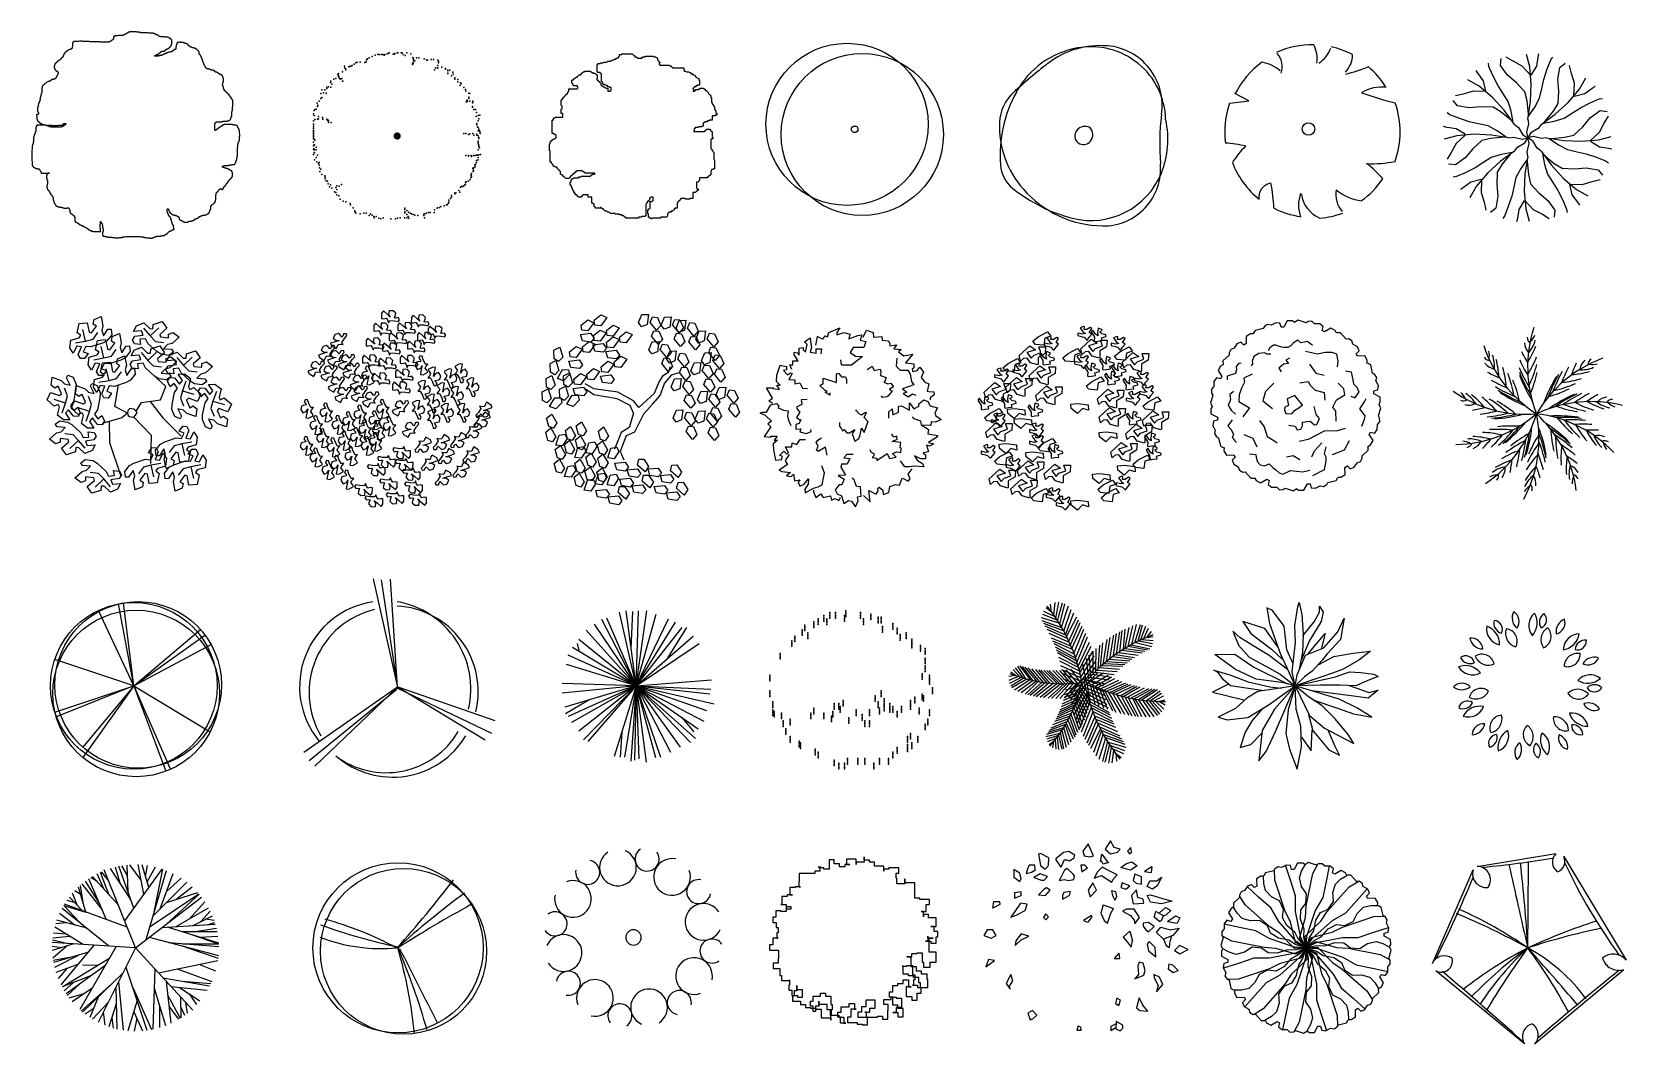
# Model space of a CAD drawing. Header units: millimetres. Extents: x 1740 to 2888, y 771 to 1500.
import ezdxf

# ---------------------------------------------------------------- set-up
doc = ezdxf.new("R2010")
doc.units = ezdxf.units.MM

# ---------------------------------------------------------------- blocks, each defined once
blk = doc.blocks.new('SHRUB-11')
for centre, radius, start, end in [((-5.46, 15.02), 2.45, 163.4613, 255.4329), ((-7.97, 13.6), 2.12, 333.3115, 85.5828), ((-0.33, 16.32), 3.19, 151.7015, 229.7406), ((-4.56, 15.52), 2.71, 322.8639, 58.5782), ((4.36, 14.5), 3.89, 130.709, 219.1064), ((-2.09, 15.08), 4.58, 318.6571, 31.1583), ((5.47, 15.32), 2.45, 123.4613, 215.4329), ((2.63, 15.85), 2.12, 293.3115, 45.5828), ((10.23, 13.02), 3.19, 111.7015, 189.7406), ((6.48, 15.12), 2.71, 282.8639, 18.5782), ((-5.79, 13.69), 3.89, 170.709, 259.1064), ((-11.1, 9.98), 4.58, 358.6571, 71.1583), ((-1.77, 12.58), 3.33, 160.5035, 255.3285), ((-5.29, 10.71), 3.01, 333.2488, 82.5832), ((6.73, 11.07), 3.33, 120.5035, 215.3285), ((2.82, 11.91), 3.01, 293.2488, 42.5832), ((8.08, 13.2), 4.58, 278.6571, 351.1583), ((12.66, 8.61), 3.89, 90.709, 179.1064), ((-13.27, 8.73), 2.71, 2.8639, 98.5782), ((-10.55, 12.06), 3.19, 191.7015, 269.7406), ((12.26, 4.46), 3.33, 80.5035, 175.3285), ((9.81, 7.61), 3.01, 253.2488, 2.5832), ((14.03, 8.52), 2.45, 83.4613, 175.4329), ((12.19, 10.75), 2.12, 253.3115, 5.5828), ((-14.72, 0.28), 4.58, 38.6571, 111.1583), ((-13.03, 6.54), 3.89, 210.709, 299.1064), ((-14.65, 5.07), 2.12, 13.3115, 125.5828), ((-13.64, 7.78), 2.45, 203.4613, 295.4329), ((-10.74, 4.57), 3.01, 13.2488, 122.5832), ((-9.24, 8.28), 3.33, 200.5035, 295.3285), ((16.2, 3.7), 3.19, 71.7015, 149.7406), ((14.68, 7.72), 2.71, 242.8639, 338.5782), ((-15.58, -2.06), 2.71, 42.8639, 138.5782), ((15.22, -1.24), 3.89, 50.709, 139.1064), ((14.67, 5.22), 4.58, 238.6571, 311.1583), ((16.22, -2.19), 2.45, 43.4613, 135.4329), ((-15.63, 2.24), 3.19, 231.7015, 309.7406), ((-14.28, -5.76), 2.12, 53.3115, 165.5828), ((-10.97, -3.63), 3.01, 53.2488, 162.5832), ((-12.2, 0.17), 3.33, 240.5035, 335.3285), ((12.25, -4.16), 3.33, 40.5035, 135.3285), ((12.4, -0.17), 3.01, 213.2488, 322.5832), ((16.24, 0.7), 2.12, 213.3115, 325.5828), ((-15.25, -3.04), 2.45, 243.4613, 335.4329), ((-11.26, -9.47), 4.58, 78.6571, 151.1583), ((-13.99, -3.59), 3.89, 250.709, 339.1064), ((-5.87, -10.05), 3.01, 93.2488, 202.5832), ((-9.26, -7.93), 3.33, 280.5035, 15.3285), ((9.38, -7.8), 3.01, 173.2488, 282.5832), ((6.7, -10.77), 3.33, 0.5035, 95.3285), ((10.86, -10.43), 3.89, 10.709, 99.1064), ((14.58, -5.13), 4.58, 198.6571, 271.1583), ((14.78, -7.28), 3.19, 31.7015, 109.7406), ((16.2, -3.22), 2.71, 202.8639, 298.5782), ((-10.41, -11.82), 2.71, 82.8639, 178.5782), ((-13.21, -8.56), 3.19, 271.7015, 349.7406), ((-2.34, -14.72), 4.58, 118.6571, 191.1583), ((-8.21, -11.97), 3.89, 290.709, 19.1064), ((2.16, -11.7), 3.01, 133.2488, 242.5832), ((-1.79, -12.25), 3.33, 320.5035, 55.3285), ((7.87, -13), 4.58, 158.6571, 231.1583), ((1.61, -14.67), 3.89, 330.709, 59.1064), ((12.88, -9.61), 2.12, 173.3115, 285.5828), ((11.01, -11.8), 2.45, 3.4613, 95.4329), ((-7.04, -13.82), 2.12, 93.3115, 205.5828), ((-9.53, -12.35), 2.45, 283.4613, 15.4329), ((-0.18, -15.97), 2.71, 122.8639, 218.5782), ((-4.42, -15.28), 3.19, 311.7015, 29.7406), ((3.69, -15.34), 2.12, 133.3115, 245.5828), ((0.84, -15.81), 2.45, 323.4613, 55.4329), ((10.33, -12.58), 2.71, 162.8639, 258.5782), ((6.64, -14.77), 3.19, 351.7015, 69.7406)]:
    blk.add_arc(centre, radius, start, end)
blk = doc.blocks.new('TREE-01')
blk.add_lwpolyline([(5.2, -68.2), (5.3, -68.3), (5.6, -68.4), (5.9, -68.5), (6.4, -68.5), (6.9, -68.6), (7.4, -68.6), (7.9, -68.6), (8.3, -68.6), (8.7, -68.7), (8.9, -68.7), (9.2, -68.7), (9.3, -68.8), (9.5, -68.8), (9.6, -68.9), (9.7, -68.9), (9.8, -68.9), (9.9, -68.9), (10, -69), (10.1, -69), (10.2, -69), (10.4, -69), (10.5, -69), (10.6, -68.9), (10.7, -68.9), (10.8, -68.9), (10.9, -68.9), (11, -68.8), (11, -68.8), (11.1, -68.7), (11.2, -68.7), (11.2, -68.7), (11.3, -68.6), (11.4, -68.6), (11.5, -68.6), (11.5, -68.6), (11.6, -68.6), (11.7, -68.6), (11.8, -68.6), (11.9, -68.5), (12, -68.5), (12, -68.5), (12.1, -68.5), (12.2, -68.4), (12.2, -68.4), (12.3, -68.3), (12.3, -68.3), (12.4, -68.3), (12.4, -68.2), (12.5, -68.2), (12.5, -68.2), (12.6, -68.2), (12.6, -68.2), (12.7, -68.2), (12.7, -68.2), (12.8, -68.1), (12.8, -68.1), (12.9, -68.1), (12.9, -68.1), (13, -68), (13, -68), (13.1, -67.9), (13.2, -67.9), (13.2, -67.9), (13.3, -67.8), (13.4, -67.8), (13.5, -67.8), (13.6, -67.8), (13.6, -67.8), (13.7, -67.8), (13.8, -67.8), (13.9, -67.7), (14, -67.7), (14.1, -67.7), (14.2, -67.7), (14.4, -67.6), (14.5, -67.6), (14.6, -67.5), (14.8, -67.5), (15, -67.5), (15.2, -67.4), (15.5, -67.4), (15.8, -67.4), (16.1, -67.4), (16.4, -67.4), (16.7, -67.4), (17, -67.4), (17.3, -67.3), (17.6, -67.3), (17.8, -67.3), (17.9, -67.3), (18.1, -67.2), (18.2, -67.2), (18.3, -67.1), (18.4, -67.1), (18.5, -67.1), (18.6, -67), (18.7, -67), (18.8, -67), (18.9, -67), (19, -67), (19.2, -67), (19.3, -67), (19.4, -66.9), (19.5, -66.9), (19.6, -66.9), (19.7, -66.9), (19.8, -66.8), (19.8, -66.8), (19.9, -66.7), (19.9, -66.7), (20, -66.7), (20, -66.6), (20.1, -66.6), (20.1, -66.6), (20.2, -66.6), (20.2, -66.6), (20.3, -66.6), (20.3, -66.6), (20.4, -66.5), (20.4, -66.5), (20.5, -66.5), (20.5, -66.5), (20.6, -66.4), (20.6, -66.4), (20.7, -66.3), (20.7, -66.3), (20.8, -66.3), (20.8, -66.2), (20.9, -66.2), (20.9, -66.2), (21, -66.2), (21, -66.2), (21.1, -66.2), (21.1, -66.2), (21.1, -66.1), (21.2, -66.1), (21.2, -66.1), (21.2, -66.1), (21.2, -66), (21.2, -66), (21.3, -65.9), (21.3, -65.9), (21.3, -65.9), (21.3, -65.8), (21.3, -65.8), (21.4, -65.8), (21.4, -65.8), (21.5, -65.8), (21.5, -65.8), (21.5, -65.8), (21.6, -65.7), (21.6, -65.7), (21.7, -65.7), (21.7, -65.7), (21.8, -65.6), (21.9, -65.6), (21.9, -65.5), (22, -65.5), (22, -65.4), (22.1, -65.3), (22.2, -65.2), (22.3, -65.2), (22.4, -65.1), (22.4, -65), (22.5, -64.9), (22.6, -64.8), (22.7, -64.7), (22.8, -64.7), (22.8, -64.6), (22.9, -64.5), (23, -64.4), (23, -64.4), (23.1, -64.3), (23.1, -64.3), (23.2, -64.2), (23.2, -64.2), (23.3, -64.1), (23.3, -64.1), (23.4, -64), (23.5, -64), (23.5, -63.9), (23.6, -63.9), (23.6, -63.9), (23.7, -63.9), (23.8, -63.8), (23.9, -63.8), (24, -63.8), (24.1, -63.8), (24.1, -63.8), (24.2, -63.8), (24.3, -63.7), (24.4, -63.7), (24.5, -63.7), (24.6, -63.7), (24.7, -63.6), (24.8, -63.6), (24.9, -63.5), (25, -63.5), (25.1, -63.4), (25.2, -63.3), (25.3, -63.2), (25.4, -63.2), (25.5, -63.1), (25.7, -63), (25.8, -62.9), (25.9, -62.8), (26, -62.8), (26.1, -62.7), (26.2, -62.7), (26.4, -62.6), (26.5, -62.6), (26.6, -62.6), (26.7, -62.6), (26.8, -62.6), (26.9, -62.6), (26.9, -62.6), (26.9, -62.6), (26.9, -62.6), (26.9, -62.6), (26.8, -62.5), (26.8, -62.5), (26.7, -62.4), (26.6, -62.3), (26.6, -62.1), (26.5, -61.9), (26.5, -61.7), (26.5, -61.4), (26.5, -61.2), (26.4, -60.9), (26.4, -60.6), (26.4, -60.4), (26.4, -60.2), (26.3, -60), (26.3, -59.9), (26.3, -59.7), (26.2, -59.6), (26.2, -59.6), (26.1, -59.5), (26.1, -59.4), (26, -59.4), (26, -59.3), (25.9, -59.3), (25.9, -59.2), (25.9, -59.2), (25.8, -59.1), (25.8, -59.1), (25.7, -59), (25.7, -59), (25.7, -58.9), (25.7, -58.9), (25.7, -58.8), (25.6, -58.8), (25.6, -58.7), (25.6, -58.7), (25.6, -58.6), (25.6, -58.5), (25.5, -58.4), (25.5, -58.4), (25.5, -58.3), (25.4, -58.1), (25.4, -58), (25.3, -57.9), (25.3, -57.7), (25.2, -57.5), (25.2, -57.3), (25.1, -57.1), (25.1, -56.8), (25, -56.6), (25, -56.3), (24.9, -56.1), (24.9, -55.9), (24.8, -55.7), (24.8, -55.5), (24.7, -55.3), (24.7, -55.2), (24.6, -55), (24.6, -54.9), (24.5, -54.8), (24.5, -54.7), (24.4, -54.6), (24.4, -54.5), (24.3, -54.4), (24.3, -54.3), (24.2, -54.2), (24.2, -54.1), (24.1, -54), (24.1, -53.9), (24, -53.9), (24, -53.8), (23.9, -53.7), (23.9, -53.7), (23.8, -53.6), (23.8, -53.5), (23.7, -53.5), (23.7, -53.4), (23.6, -53.4), (23.6, -53.3), (23.5, -53.3), (23.5, -53.2), (23.4, -53.2), (23.4, -53.2), (23.3, -53.1), (23.3, -53.1), (23.2, -53.1), (23.2, -53), (23.1, -53), (23.1, -53), (23.1, -53), (23, -52.9), (23, -52.9), (22.9, -52.9), (22.9, -52.8), (22.9, -52.7), (22.9, -52.6), (22.9, -52.5), (22.8, -52.4), (22.8, -52.3), (22.8, -52.1), (22.8, -52), (22.8, -51.9), (22.7, -51.8), (22.7, -51.7), (22.7, -51.7), (22.6, -51.6), (22.6, -51.5), (22.6, -51.5), (22.5, -51.4), (22.5, -51.4), (22.5, -51.3), (22.5, -51.3), (22.5, -51.2), (22.4, -51.2), (22.4, -51.1), (22.4, -51.1), (22.4, -51), (22.4, -50.9), (22.3, -50.8), (22.3, -50.8), (22.3, -50.7), (22.2, -50.6), (22.2, -50.5), (22.1, -50.4), (22.1, -50.3), (22, -50.3), (22, -50.2), (21.9, -50.1), (21.9, -50), (21.9, -50), (21.8, -49.9), (21.8, -49.8), (21.7, -49.7), (21.7, -49.5), (21.7, -49.4), (21.7, -49.2), (21.7, -49), (21.7, -48.8), (21.7, -48.6), (21.7, -48.4), (21.8, -48.3), (21.8, -48.1), (21.9, -48), (22, -47.9), (22.1, -47.9), (22.2, -47.8), (22.4, -47.8), (22.5, -47.9), (22.6, -47.9), (22.6, -47.9), (22.7, -48), (22.8, -48), (22.8, -48.1), (22.8, -48.2), (22.8, -48.3), (22.9, -48.4), (22.9, -48.5), (22.9, -48.6), (22.9, -48.7), (23, -48.8), (23, -48.9), (23.1, -49), (23.1, -49.1), (23.1, -49.2), (23.2, -49.3), (23.2, -49.4), (23.3, -49.5), (23.3, -49.6), (23.4, -49.7), (23.4, -49.8), (23.5, -49.9), (23.5, -50), (23.6, -50.1), (23.6, -50.2), (23.7, -50.3), (23.7, -50.4), (23.8, -50.5), (23.8, -50.6), (23.9, -50.7), (23.9, -50.7), (24, -50.8), (24, -50.9), (24.1, -50.9), (24.1, -50.9), (24.2, -51), (24.2, -51), (24.3, -51), (24.3, -51), (24.4, -51), (24.4, -51.1), (24.5, -51.1), (24.5, -51.1), (24.6, -51.2), (24.6, -51.2), (24.7, -51.2), (24.7, -51.3), (24.8, -51.3), (24.8, -51.4), (24.9, -51.4), (24.9, -51.5), (25, -51.5), (25.1, -51.6), (25.1, -51.6), (25.2, -51.7), (25.2, -51.7), (25.3, -51.8), (25.4, -51.8), (25.5, -51.9), (25.6, -51.9), (25.7, -52), (25.8, -52), (26, -52.1), (26.1, -52.1), (26.3, -52.2), (26.5, -52.2), (26.8, -52.3), (27, -52.3), (27.2, -52.4), (27.5, -52.4), (27.7, -52.5), (27.9, -52.5), (28.1, -52.6), (28.3, -52.6), (28.4, -52.7), (28.5, -52.7), (28.6, -52.8), (28.7, -52.8), (28.7, -52.9), (28.8, -52.9), (28.8, -52.9), (28.9, -52.9), (28.9, -53), (29, -53), (29, -53), (29.1, -53), (29.1, -53), (29.2, -53), (29.2, -53.1), (29.3, -53.1), (29.3, -53.1), (29.4, -53.1), (29.4, -53.2), (29.5, -53.2), (29.5, -53.3), (29.6, -53.3), (29.6, -53.3), (29.7, -53.3), (29.7, -53.4), (29.8, -53.4), (29.8, -53.4), (29.9, -53.4), (29.9, -53.4), (30, -53.5), (30, -53.5), (30, -53.6), (30, -53.6), (30, -53.7), (30, -53.8), (30.1, -53.9), (30.1, -53.9), (30.1, -54), (30.1, -54.1), (30.1, -54.1), (30.2, -54.1), (30.2, -54.2), (30.2, -54.2), (30.3, -54.2), (30.3, -54.3), (30.4, -54.3), (30.4, -54.4), (30.4, -54.5), (30.4, -54.6), (30.4, -54.7), (30.4, -54.8), (30.5, -54.9), (30.5, -55), (30.5, -55.1), (30.5, -55.2), (30.5, -55.3), (30.6, -55.3), (30.6, -55.3), (30.6, -55.4), (30.7, -55.4), (30.7, -55.4), (30.8, -55.4), (30.8, -55.5), (30.8, -55.5), (30.8, -55.5), (30.8, -55.5), (30.8, -55.6), (30.9, -55.6), (30.9, -55.7), (30.9, -55.7), (30.9, -55.7), (30.9, -55.7), (31, -55.8), (31, -55.8), (31.1, -55.8), (31.1, -55.8), (31.2, -55.8), (31.2, -55.8), (31.3, -55.9), (31.4, -55.9), (31.5, -55.9), (31.6, -56), (31.7, -56), (31.8, -56), (31.8, -56.1), (31.9, -56.1), (32, -56.2), (32.1, -56.2), (32.2, -56.3), (32.3, -56.3), (32.4, -56.4), (32.5, -56.4), (32.6, -56.5), (32.7, -56.5), (32.8, -56.6), (32.9, -56.6), (32.9, -56.7), (33, -56.7), (33, -56.8), (33.1, -56.8), (33.2, -56.9), (33.2, -56.9), (33.3, -57), (33.4, -57), (33.5, -57.1), (33.6, -57.1), (33.7, -57.2), (33.8, -57.2), (34, -57.3), (34.1, -57.3), (34.3, -57.3), (34.5, -57.3), (34.8, -57.4), (35, -57.4), (35.2, -57.4), (35.5, -57.4), (35.7, -57.4), (35.9, -57.4), (36, -57.4), (36.2, -57.4), (36.3, -57.4), (36.4, -57.4), (36.4, -57.4), (36.4, -57.4), (36.5, -57.4), (36.5, -57.3), (36.5, -57.3), (36.5, -57.3), (36.6, -57.3), (36.6, -57.2), (36.7, -57.2), (36.7, -57.1), (36.8, -57.1), (36.8, -57.1), (36.9, -57.1), (36.9, -57), (37, -57), (37, -57), (37.1, -57), (37.1, -57), (37.2, -57), (37.2, -56.9), (37.3, -56.9), (37.3, -56.9), (37.4, -56.9), (37.4, -56.8), (37.5, -56.8), (37.6, -56.7), (37.7, -56.7), (37.8, -56.7), (37.9, -56.7), (38.1, -56.6), (38.3, -56.6), (38.5, -56.6), (38.7, -56.6), (38.9, -56.6), (39, -56.6), (39.2, -56.5), (39.4, -56.5), (39.5, -56.5), (39.6, -56.5), (39.7, -56.4), (39.8, -56.4), (39.9, -56.3), (39.9, -56.3), (40, -56.3), (40.1, -56.3), (40.1, -56.2), (40.2, -56.2), (40.2, -56.2), (40.3, -56.2), (40.3, -56.2), (40.4, -56.2), (40.4, -56.1), (40.5, -56.1), (40.5, -56.1), (40.6, -56.1), (40.6, -56), (40.7, -56), (40.7, -55.9), (40.8, -55.9), (40.8, -55.9), (40.9, -55.9), (40.9, -55.8), (41, -55.8), (41, -55.8), (41.1, -55.8), (41.1, -55.8), (41.2, -55.8), (41.2, -55.7), (41.3, -55.7), (41.3, -55.7), (41.4, -55.7), (41.4, -55.6), (41.5, -55.6), (41.5, -55.5), (41.6, -55.5), (41.6, -55.4), (41.7, -55.4), (41.7, -55.3), (41.8, -55.3), (41.8, -55.2), (41.9, -55.2), (41.9, -55.2), (42, -55.1), (42, -55.1), (42.1, -55.1), (42.1, -55), (42.2, -55), (42.2, -55), (42.3, -55), (42.3, -55), (42.4, -55), (42.4, -54.9), (42.5, -54.9), (42.6, -54.9), (42.7, -54.9), (42.8, -54.8), (42.9, -54.8), (42.9, -54.7), (43, -54.7), (43.1, -54.7), (43.2, -54.7), (43.3, -54.6), (43.3, -54.6), (43.4, -54.6), (43.4, -54.6), (43.5, -54.6), (43.6, -54.6), (43.6, -54.5), (43.7, -54.5), (43.7, -54.5), (43.8, -54.5), (43.8, -54.4), (43.9, -54.4), (43.9, -54.3), (44, -54.3), (44, -54.3), (44.1, -54.3), (44.1, -54.2), (44.2, -54.2), (44.2, -54.2), (44.3, -54.2), (44.3, -54.2), (44.4, -54.2), (44.4, -54.1), (44.5, -54.1), (44.5, -54.1), (44.6, -54.1), (44.6, -54), (44.6, -54), (44.7, -53.9), (44.7, -53.9), (44.8, -53.8), (44.8, -53.8), (44.8, -53.7), (44.8, -53.7), (44.8, -53.6), (44.9, -53.6), (44.9, -53.6), (44.9, -53.5), (44.9, -53.5), (44.9, -53.5), (44.9, -53.4), (45, -53.4), (45, -53.4), (45.1, -53.4), (45.1, -53.4), (45.2, -53.4), (45.2, -53.3), (45.3, -53.3), (45.3, -53.3), (45.4, -53.3), (45.4, -53.2), (45.5, -53.2), (45.5, -53.1), (45.6, -53.1), (45.6, -53.1), (45.7, -53.1), (45.7, -53), (45.8, -53), (45.8, -53), (45.9, -53), (45.9, -53), (46, -53), (46, -52.9), (46.1, -52.9), (46.2, -52.9), (46.3, -52.9), (46.4, -52.8), (46.5, -52.8), (46.6, -52.7), (46.8, -52.7), (46.9, -52.6), (47.1, -52.6), (47.3, -52.5), (47.6, -52.5), (47.8, -52.4), (48.1, -52.4), (48.3, -52.4), (48.5, -52.3), (48.8, -52.3), (49, -52.3), (49.2, -52.2), (49.3, -52.2), (49.5, -52.2), (49.6, -52.2), (49.7, -52.2), (49.9, -52.1), (50, -52.1), (50.1, -52.1), (50.2, -52), (50.3, -51.9), (50.4, -51.9), (50.4, -51.8), (50.5, -51.7), (50.6, -51.6), (50.7, -51.6), (50.8, -51.5), (50.9, -51.5), (50.9, -51.4), (51, -51.4), (51, -51.4), (51.1, -51.4), (51.2, -51.4), (51.2, -51.3), (51.3, -51.3), (51.3, -51.3), (51.4, -51.3), (51.4, -51.2), (51.5, -51.2), (51.5, -51.1), (51.6, -51.1), (51.6, -51), (51.7, -51), (51.7, -50.9), (51.8, -50.9), (51.8, -50.8), (51.8, -50.8), (51.9, -50.7), (51.9, -50.7), (52, -50.6), (52, -50.6), (52, -50.5), (52, -50.5), (52, -50.4), (52.1, -50.4), (52.1, -50.4), (52.1, -50.3), (52.1, -50.3), (52.1, -50.3), (52.2, -50.2), (52.2, -50.2), (52.2, -50.2), (52.3, -50.2), (52.3, -50.2), (52.3, -50.1), (52.4, -50.1), (52.4, -50.1), (52.4, -50), (52.4, -49.9), (52.4, -49.9), (52.5, -49.8), (52.5, -49.7), (52.5, -49.6), (52.5, -49.5), (52.5, -49.4), (52.6, -49.3), (52.6, -49.2), (52.6, -49.1), (52.7, -49), (52.7, -48.9), (52.7, -48.8), (52.8, -48.7), (52.8, -48.7), (52.8, -48.6), (52.8, -48.5), (52.8, -48.5), (52.9, -48.4), (52.9, -48.4), (52.9, -48.3), (52.9, -48.3), (52.9, -48.3), (53, -48.2), (53, -48.2), (53, -48.2), (53.1, -48.1), (53.1, -48.1), (53.1, -48), (53.2, -47.9), (53.2, -47.8), (53.2, -47.6), (53.2, -47.4), (53.2, -47.2), (53.3, -47), (53.3, -46.7), (53.3, -46.5), (53.3, -46.3), (53.3, -46.1), (53.4, -46), (53.4, -45.8), (53.4, -45.7), (53.5, -45.6), (53.5, -45.6), (53.6, -45.5), (53.6, -45.4), (53.7, -45.4), (53.7, -45.3), (53.8, -45.3), (53.8, -45.2), (53.9, -45.2), (53.9, -45.1), (54, -45.1), (54, -45), (54.1, -45), (54.1, -44.9), (54.2, -44.9), (54.2, -44.8), (54.3, -44.8), (54.3, -44.7), (54.4, -44.7), (54.5, -44.6), (54.5, -44.6), (54.6, -44.5), (54.7, -44.5), (54.8, -44.4), (54.9, -44.4), (54.9, -44.3), (55, -44.3), (55.1, -44.2), (55.2, -44.2), (55.3, -44.1), (55.3, -44.1), (55.4, -44), (55.4, -44), (55.5, -43.9), (55.5, -43.9), (55.6, -43.8), (55.6, -43.8), (55.6, -43.7), (55.6, -43.7), (55.6, -43.6), (55.7, -43.6), (55.7, -43.6), (55.7, -43.5), (55.7, -43.5), (55.7, -43.5), (55.8, -43.4), (55.8, -43.4), (55.8, -43.4), (55.9, -43.4), (55.9, -43.4), (56, -43.4), (56, -43.3), (56.1, -43.3), (56.1, -43.3), (56.2, -43.3), (56.2, -43.2), (56.3, -43.2), (56.3, -43.1), (56.3, -43.1), (56.4, -43), (56.4, -42.9), (56.4, -42.8), (56.4, -42.8), (56.4, -42.7), (56.5, -42.6), (56.5, -42.5), (56.5, -42.4), (56.5, -42.3), (56.5, -42.3), (56.6, -42.2), (56.6, -42.1), (56.6, -42), (56.7, -41.9), (56.7, -41.8), (56.7, -41.6), (56.8, -41.3), (56.8, -41.1), (56.8, -40.7), (56.8, -40.3), (56.8, -39.9), (56.9, -39.4), (56.9, -38.9), (56.9, -38.5), (56.9, -38.1), (56.9, -37.7), (57, -37.4), (57, -37.2), (57, -37), (57.1, -36.9), (57.1, -36.8), (57.1, -36.7), (57.2, -36.6), (57.2, -36.6), (57.2, -36.5), (57.2, -36.5), (57.3, -36.4), (57.3, -36.4), (57.3, -36.3), (57.3, -36.3), (57.4, -36.2), (57.4, -36.1), (57.5, -36), (57.5, -36), (57.6, -35.9), (57.7, -35.8), (57.8, -35.7), (57.8, -35.6), (57.9, -35.6), (58, -35.5), (58.1, -35.5), (58.1, -35.4), (58.2, -35.4), (58.2, -35.4), (58.3, -35.4), (58.3, -35.4), (58.4, -35.3), (58.4, -35.3), (58.4, -35.3), (58.4, -35.3), (58.4, -35.2), (58.5, -35.2), (58.5, -35.1), (58.5, -35.1), (58.5, -35), (58.5, -35), (58.6, -34.9), (58.6, -34.9), (58.6, -34.8), (58.7, -34.8), (58.7, -34.7), (58.8, -34.7), (58.8, -34.6), (58.9, -34.6), (58.9, -34.5), (59, -34.5), (59, -34.4), (59.1, -34.4), (59.1, -34.3), (59.1, -34.3), (59.2, -34.2), (59.2, -34.2), (59.2, -34.1), (59.2, -34.1), (59.2, -34), (59.3, -34), (59.3, -34), (59.3, -33.9), (59.3, -33.9), (59.3, -33.9), (59.4, -33.8), (59.4, -33.8), (59.4, -33.8), (59.5, -33.8), (59.5, -33.8), (59.6, -33.8), (59.6, -33.7), (59.7, -33.7), (59.7, -33.7), (59.8, -33.7), (59.8, -33.6), (59.9, -33.6), (59.9, -33.5), (60, -33.5), (60, -33.4), (60.1, -33.4), (60.1, -33.3), (60.2, -33.3), (60.2, -33.3), (60.3, -33.2), (60.3, -33.2), (60.3, -33.2), (60.4, -33.2), (60.4, -33.2), (60.4, -33.2), (60.4, -33.3), (60.5, -33.3), (60.5, -33.4), (60.5, -33.5), (60.6, -33.5), (60.6, -33.6), (60.7, -33.7), (60.8, -33.7), (61, -33.7), (61.1, -33.8), (61.3, -33.8), (61.4, -33.8), (61.6, -33.8), (61.7, -33.7), (61.8, -33.7), (61.9, -33.7), (62, -33.7), (62, -33.6), (62, -33.6), (62.1, -33.5), (62.1, -33.5), (62.1, -33.4), (62.1, -33.4), (62.2, -33.3), (62.2, -33.3), (62.2, -33.2), (62.3, -33.2), (62.3, -33.1), (62.3, -33.1), (62.4, -33), (62.4, -32.9), (62.4, -32.8), (62.4, -32.8), (62.5, -32.7), (62.5, -32.6), (62.5, -32.5), (62.5, -32.4), (62.5, -32.4), (62.5, -32.3), (62.6, -32.3), (62.6, -32.2), (62.6, -32.2), (62.7, -32.2), (62.7, -32.2), (62.7, -32.2), (62.8, -32.1), (62.8, -32.1), (62.8, -32.1), (62.8, -32.1), (62.9, -32), (62.9, -32), (62.9, -31.9), (62.9, -31.9), (62.9, -31.8), (62.9, -31.8), (63, -31.7), (63, -31.7), (63, -31.6), (63.1, -31.6), (63.1, -31.5), (63.2, -31.5), (63.2, -31.4), (63.3, -31.4), (63.3, -31.3), (63.4, -31.3), (63.4, -31.2), (63.5, -31.2), (63.5, -31.1), (63.6, -31.1), (63.6, -31), (63.7, -31), (63.7, -30.9), (63.8, -30.9), (63.8, -30.8), (63.9, -30.8), (63.9, -30.7), (64, -30.7), (64, -30.6), (64.1, -30.5), (64.1, -30.4), (64.2, -30.4), (64.2, -30.3), (64.3, -30.2), (64.3, -30.1), (64.4, -30), (64.4, -29.9), (64.5, -29.9), (64.5, -29.8), (64.6, -29.7), (64.6, -29.7), (64.7, -29.6), (64.7, -29.6), (64.8, -29.5), (64.8, -29.5), (64.9, -29.5), (64.9, -29.4), (65, -29.4), (65, -29.4), (65.1, -29.4), (65.1, -29.4), (65.1, -29.3), (65.2, -29.3), (65.2, -29.3), (65.2, -29.2), (65.2, -29.1), (65.3, -29.1), (65.3, -29), (65.3, -28.9), (65.3, -28.8), (65.3, -28.7), (65.3, -28.7), (65.4, -28.6), (65.4, -28.5), (65.4, -28.5), (65.5, -28.4), (65.5, -28.3), (65.5, -28.3), (65.6, -28.2), (65.6, -28.2), (65.6, -28.1), (65.6, -28.1), (65.7, -28), (65.7, -28), (65.7, -28), (65.7, -27.9), (65.7, -27.9), (65.7, -27.9), (65.8, -27.8), (65.8, -27.8), (65.8, -27.8), (65.9, -27.8), (65.9, -27.8), (66, -27.8), (66, -27.8), (66.1, -27.7), (66.1, -27.7), (66.2, -27.7), (66.2, -27.6), (66.3, -27.6), (66.3, -27.5), (66.3, -27.5), (66.4, -27.4), (66.4, -27.4), (66.4, -27.3), (66.4, -27.3), (66.5, -27.2), (66.5, -27.2), (66.5, -27.1), (66.5, -27.1), (66.6, -27), (66.6, -26.9), (66.7, -26.9), (66.7, -26.8), (66.8, -26.7), (66.9, -26.6), (67, -26.5), (67, -26.5), (67.1, -26.4), (67.2, -26.3), (67.3, -26.3), (67.3, -26.3), (67.4, -26.2), (67.5, -26.2), (67.5, -26.2), (67.5, -26.2), (67.6, -26.2), (67.6, -26.1), (67.6, -26.1), (67.6, -26.1), (67.7, -26), (67.7, -26), (67.7, -26), (67.7, -25.9), (67.7, -25.9), (67.7, -25.9), (67.8, -25.8), (67.8, -25.8), (67.8, -25.8), (67.9, -25.8), (67.9, -25.8), (67.9, -25.8), (68, -25.8), (68, -25.7), (68, -25.7), (68, -25.7), (68.1, -25.6), (68.1, -25.6), (68.1, -25.5), (68.1, -25.5), (68.1, -25.4), (68.1, -25.4), (68.2, -25.3), (68.2, -25.3), (68.2, -25.2), (68.3, -25.2), (68.3, -25.1), (68.4, -25.1), (68.4, -25), (68.5, -25), (68.5, -24.9), (68.6, -24.9), (68.6, -24.8), (68.7, -24.7), (68.7, -24.6), (68.7, -24.5), (68.8, -24.3), (68.8, -24.1), (68.8, -23.9), (68.8, -23.6), (68.8, -23.3), (68.9, -23), (68.8, -22.7), (68.8, -22.4), (68.8, -22.1), (68.8, -21.9), (68.8, -21.7), (68.7, -21.5), (68.7, -21.4), (68.7, -21.3), (68.6, -21.2), (68.6, -21.1), (68.6, -21), (68.5, -21), (68.5, -20.9), (68.5, -20.9), (68.5, -20.8), (68.5, -20.8), (68.5, -20.7), (68.4, -20.7), (68.4, -20.6), (68.4, -20.6), (68.4, -20.5), (68.3, -20.5), (68.3, -20.5), (68.3, -20.4), (68.2, -20.4), (68.1, -20.3), (68.1, -20.3), (68, -20.3), (67.9, -20.2), (67.8, -20.2), (67.8, -20.2), (67.7, -20.2), (67.6, -20.2), (67.5, -20.2), (67.4, -20.2), (67.3, -20.1), (67.3, -20.1), (67.2, -20.1), (67.1, -20), (67.1, -20), (67, -19.9), (67, -19.9), (66.9, -19.8), (66.9, -19.8), (66.8, -19.7), (66.8, -19.7), (66.7, -19.6), (66.7, -19.6), (66.6, -19.5), (66.5, -19.5), (66.5, -19.4), (66.4, -19.4), (66.3, -19.3), (66.2, -19.3), (66.1, -19.2), (66, -19.2), (65.9, -19.1), (65.7, -19.1), (65.5, -19), (65.3, -18.9), (65, -18.9), (64.7, -18.8), (64.4, -18.7), (64.1, -18.6), (63.8, -18.5), (63.5, -18.4), (63.2, -18.3), (62.9, -18.3), (62.7, -18.2), (62.6, -18.1), (62.4, -18.1), (62.3, -18), (62.2, -18), (62.2, -17.9), (62.1, -17.9), (62.1, -17.9), (62, -17.8), (62, -17.8), (61.9, -17.8), (61.9, -17.8), (61.8, -17.8), (61.8, -17.7), (61.8, -17.7), (61.7, -17.7), (61.7, -17.6), (61.7, -17.5), (61.7, -17.5), (61.7, -17.4), (61.7, -17.3), (61.7, -17.3), (61.7, -17.2), (61.7, -17.1), (61.8, -17.1), (61.8, -17.1), (61.8, -17), (61.9, -17), (61.9, -17), (62, -17), (62, -17), (62.1, -16.9), (62.1, -16.9), (62.2, -16.9), (62.2, -16.8), (62.3, -16.8), (62.4, -16.8), (62.6, -16.7), (62.8, -16.7), (63, -16.7), (63.3, -16.6), (63.6, -16.6), (63.9, -16.6), (64.3, -16.6), (64.6, -16.6), (64.9, -16.6), (65.3, -16.6), (65.5, -16.5), (65.8, -16.5), (65.9, -16.5), (66.1, -16.4), (66.2, -16.4), (66.3, -16.4), (66.4, -16.3), (66.5, -16.3), (66.5, -16.3), (66.6, -16.2), (66.7, -16.2), (66.8, -16.2), (66.9, -16.2), (67, -16.2), (67.2, -16.2), (67.3, -16.2), (67.5, -16.1), (67.7, -16.1), (68, -16.1), (68.2, -16), (68.5, -16), (68.7, -16), (69, -15.9), (69.2, -15.9), (69.4, -15.9), (69.6, -15.8), (69.8, -15.8), (69.9, -15.8), (70, -15.8), (70.1, -15.8), (70.2, -15.8), (70.3, -15.8), (70.3, -15.7), (70.4, -15.7), (70.4, -15.7), (70.4, -15.6), (70.5, -15.6), (70.5, -15.6), (70.5, -15.5), (70.5, -15.5), (70.5, -15.5), (70.6, -15.4), (70.6, -15.4), (70.6, -15.4), (70.7, -15.4), (70.7, -15.4), (70.7, -15.4), (70.8, -15.4), (70.8, -15.3), (70.8, -15.3), (70.8, -15.3), (70.9, -15.2), (70.9, -15.2), (70.9, -15.1), (70.9, -15.1), (70.9, -15), (70.9, -15), (71, -14.9), (71, -14.9), (71, -14.8), (71.1, -14.8), (71.1, -14.7), (71.1, -14.6), (71.2, -14.6), (71.2, -14.5), (71.2, -14.4), (71.2, -14.2), (71.3, -14.1), (71.3, -14), (71.3, -13.9), (71.3, -13.8), (71.3, -13.6), (71.3, -13.5), (71.4, -13.4), (71.4, -13.4), (71.4, -13.3), (71.5, -13.2), (71.5, -13.1), (71.6, -13.1), (71.6, -13), (71.7, -12.9), (71.7, -12.9), (71.8, -12.8), (71.8, -12.7), (71.9, -12.6), (71.9, -12.5), (71.9, -12.4), (72, -12.3), (72, -12.1), (72, -12), (72, -11.9), (72.1, -11.7), (72.1, -11.6), (72.1, -11.5), (72.1, -11.3), (72.1, -11.2), (72.1, -11.1), (72.2, -10.9), (72.2, -10.8), (72.2, -10.7), (72.3, -10.5), (72.3, -10.2), (72.3, -9.9), (72.4, -9.5), (72.4, -9), (72.4, -8.4), (72.4, -7.7), (72.5, -7), (72.5, -6.2), (72.5, -5.4), (72.5, -4.7), (72.5, -4), (72.5, -3.5), (72.6, -3), (72.6, -2.6), (72.6, -2.4), (72.7, -2.1), (72.7, -2), (72.7, -1.8), (72.8, -1.7), (72.8, -1.6), (72.8, -1.5), (72.8, -1.3), (72.9, -1.2), (72.9, -1), (72.9, -0.8), (72.9, -0.7), (72.9, -0.5), (72.9, -0.4), (73, -0.3), (73, -0.2), (73, -0.1), (73.1, 0), (73.1, 0.1), (73.2, 0.1), (73.2, 0.2), (73.3, 0.3), (73.3, 0.3), (73.4, 0.4), (73.4, 0.5), (73.5, 0.6), (73.5, 0.7), (73.5, 0.8), (73.6, 0.9), (73.6, 0.9), (73.6, 1), (73.6, 1.1), (73.7, 1.1), (73.7, 1.2), (73.7, 1.3), (73.7, 1.3), (73.7, 1.4), (73.7, 1.5), (73.8, 1.5), (73.8, 1.6), (73.8, 1.8), (73.9, 1.9), (73.9, 2.1), (73.9, 2.4), (74, 2.7), (74, 3.1), (74, 3.6), (74, 4.2), (74.1, 4.8), (74.1, 5.4), (74.1, 6), (74, 6.6), (74, 7.1), (74, 7.6), (74, 8), (73.9, 8.3), (73.9, 8.5), (73.9, 8.7), (73.8, 8.8), (73.8, 8.9), (73.8, 8.9), (73.7, 9), (73.7, 9), (73.7, 9.1), (73.7, 9.1), (73.7, 9.2), (73.7, 9.3), (73.6, 9.3), (73.6, 9.4), (73.6, 9.5), (73.6, 9.5), (73.5, 9.6), (73.5, 9.7), (73.5, 9.8), (73.4, 9.9), (73.4, 10), (73.3, 10), (73.3, 10.1), (73.2, 10.2), (73.2, 10.3), (73.1, 10.3), (73.1, 10.4), (73, 10.4), (73, 10.5), (73, 10.5), (72.9, 10.6), (72.9, 10.6), (72.9, 10.7), (72.9, 10.7), (72.9, 10.8), (72.9, 10.8), (72.8, 10.9), (72.8, 10.9), (72.8, 11), (72.8, 11), (72.7, 11.1), (72.7, 11.1), (72.7, 11.2), (72.6, 11.2), (72.6, 11.3), (72.6, 11.3), (72.5, 11.4), (72.5, 11.4), (72.5, 11.5), (72.5, 11.5), (72.5, 11.6), (72.5, 11.6), (72.4, 11.7), (72.4, 11.7), (72.4, 11.8), (72.4, 11.8), (72.3, 11.9), (72.3, 11.9), (72.3, 12), (72.2, 12), (72.2, 12.1), (72.1, 12.1), (72.1, 12.1), (72, 12.1), (72, 12.2), (71.9, 12.2), (71.9, 12.2), (71.8, 12.2), (71.8, 12.2), (71.7, 12.2), (71.7, 12.3), (71.6, 12.3), (71.6, 12.3), (71.5, 12.4), (71.4, 12.4), (71.4, 12.4), (71.3, 12.5), (71.2, 12.5), (71.1, 12.5), (70.9, 12.5), (70.8, 12.6), (70.6, 12.6), (70.5, 12.6), (70.3, 12.6), (70.1, 12.6), (70, 12.6), (69.8, 12.7), (69.7, 12.7), (69.5, 12.7), (69.4, 12.8), (69.2, 12.8), (68.9, 12.8), (68.7, 12.9), (68.3, 12.9), (67.9, 12.9), (67.4, 12.9), (66.9, 13), (66.3, 13), (65.7, 13), (65.1, 13), (64.5, 13), (63.9, 12.9), (63.5, 12.9), (63.1, 12.9), (62.8, 12.9), (62.6, 12.8), (62.4, 12.8), (62.3, 12.8), (62.2, 12.7), (62.1, 12.7), (62.1, 12.7), (62, 12.6), (62, 12.6), (61.9, 12.6), (61.9, 12.6), (61.8, 12.6), (61.8, 12.6), (61.8, 12.5), (61.7, 12.5), (61.7, 12.5), (61.7, 12.5), (61.7, 12.4), (61.7, 12.4), (61.7, 12.4), (61.6, 12.3), (61.6, 12.3), (61.6, 12.3), (61.6, 12.2), (61.5, 12.2), (61.5, 12.2), (61.5, 12.2), (61.4, 12.2), (61.4, 12.2), (61.4, 12.1), (61.3, 12.1), (61.3, 12.1), (61.3, 12.1), (61.3, 12), (61.3, 12), (61.3, 12), (61.2, 11.9), (61.2, 11.9), (61.2, 11.9), (61.2, 11.8), (61.1, 11.8), (61.1, 11.8), (61.1, 11.8), (61, 11.8), (61, 11.8), (60.9, 11.7), (60.9, 11.7), (60.8, 11.7), (60.8, 11.7), (60.7, 11.6), (60.7, 11.6), (60.6, 11.5), (60.5, 11.5), (60.5, 11.4), (60.4, 11.4), (60.3, 11.3), (60.2, 11.3), (60.1, 11.2), (60.1, 11.2), (60, 11.1), (59.9, 11.1), (59.8, 11), (59.7, 11), (59.6, 10.9), (59.5, 10.9), (59.4, 10.8), (59.3, 10.8), (59.2, 10.7), (59.1, 10.7), (59, 10.6), (58.9, 10.5), (58.8, 10.4), (58.7, 10.4), (58.6, 10.3), (58.5, 10.2), (58.4, 10.1), (58.3, 10), (58.2, 9.9), (58.1, 9.9), (58.1, 9.8), (58, 9.7), (57.9, 9.7), (57.9, 9.6), (57.8, 9.6), (57.8, 9.5), (57.7, 9.5), (57.7, 9.5), (57.6, 9.4), (57.6, 9.4), (57.5, 9.4), (57.5, 9.4), (57.4, 9.4), (57.4, 9.4), (57.4, 9.3), (57.3, 9.3), (57.3, 9.3), (57.3, 9.3), (57.3, 9.2), (57.3, 9.2), (57.2, 9.2), (57.2, 9.1), (57.2, 9.1), (57.2, 9.1), (57.2, 9), (57.1, 9), (57.1, 9), (57.1, 9), (57, 9), (57, 9), (56.9, 8.9), (56.9, 8.9), (56.8, 8.9), (56.8, 8.9), (56.7, 8.8), (56.7, 8.8), (56.6, 8.8), (56.6, 8.7), (56.5, 8.7), (56.5, 8.7), (56.4, 8.6), (56.4, 8.6), (56.3, 8.7), (56.3, 8.7), (56.2, 8.8), (56.2, 9), (56.2, 9.2), (56.1, 9.5), (56.1, 9.8), (56.1, 10.2), (56.1, 10.7), (56.1, 11.2), (56.1, 11.7), (56.1, 12.1), (56.1, 12.6), (56.1, 12.9), (56.2, 13.2), (56.2, 13.4), (56.2, 13.6), (56.3, 13.7), (56.3, 13.8), (56.3, 13.8), (56.4, 13.8), (56.4, 13.9), (56.4, 13.9), (56.4, 13.9), (56.4, 14), (56.5, 14), (56.5, 14), (56.5, 14.1), (56.5, 14.1), (56.5, 14.2), (56.6, 14.2), (56.6, 14.3), (56.6, 14.3), (56.7, 14.4), (56.7, 14.4), (56.8, 14.5), (56.8, 14.5), (56.9, 14.6), (56.9, 14.6), (57, 14.7), (57, 14.7), (57.1, 14.8), (57.3, 14.8), (57.4, 14.9), (57.7, 14.9), (57.9, 14.9), (58.3, 14.9), (58.6, 15), (59, 15), (59.5, 15), (59.9, 15), (60.3, 15), (60.7, 15), (61, 15.1), (61.3, 15.1), (61.5, 15.1), (61.7, 15.2), (61.9, 15.2), (62, 15.2), (62.2, 15.3), (62.4, 15.3), (62.7, 15.3), (63, 15.3), (63.3, 15.4), (63.7, 15.4), (64.1, 15.4), (64.5, 15.4), (64.8, 15.4), (65.2, 15.5), (65.5, 15.5), (65.8, 15.6), (66, 15.6), (66.2, 15.7), (66.4, 15.8), (66.5, 15.9), (66.6, 16), (66.7, 16), (66.8, 16.1), (66.9, 16.2), (66.9, 16.3), (67, 16.3), (67.1, 16.4), (67.1, 16.4), (67.2, 16.5), (67.2, 16.5), (67.3, 16.6), (67.3, 16.6), (67.4, 16.7), (67.4, 16.7), (67.5, 16.8), (67.5, 16.9), (67.5, 16.9), (67.6, 17), (67.6, 17.1), (67.6, 17.2), (67.6, 17.3), (67.7, 17.5), (67.7, 17.6), (67.7, 17.7), (67.7, 17.8), (67.7, 17.9), (67.7, 18), (67.8, 18.1), (67.8, 18.1), (67.8, 18.1), (67.9, 18.2), (67.9, 18.2), (67.9, 18.2), (68, 18.2), (68, 18.3), (68, 18.3), (68, 18.3), (68.1, 18.4), (68.1, 18.4), (68.1, 18.4), (68.1, 18.5), (68.1, 18.5), (68.1, 18.6), (68.2, 18.6), (68.2, 18.7), (68.2, 18.8), (68.3, 18.9), (68.3, 19), (68.3, 19.1), (68.4, 19.3), (68.4, 19.5), (68.4, 19.8), (68.4, 20.1), (68.5, 20.4), (68.5, 20.8), (68.5, 21.1), (68.5, 21.5), (68.5, 21.8), (68.5, 22.1), (68.6, 22.3), (68.6, 22.5), (68.6, 22.6), (68.7, 22.8), (68.7, 22.9), (68.7, 23.1), (68.8, 23.3), (68.8, 23.5), (68.8, 23.7), (68.8, 24), (68.9, 24.3), (68.9, 24.6), (68.9, 24.9), (68.9, 25.2), (68.9, 25.5), (68.9, 25.7), (69, 25.9), (69, 26.1), (69, 26.3), (69.1, 26.4), (69.1, 26.5), (69.1, 26.7), (69.2, 26.9), (69.2, 27.1), (69.2, 27.4), (69.2, 27.7), (69.2, 28), (69.3, 28.4), (69.2, 28.7), (69.2, 29.1), (69.2, 29.4), (69.2, 29.7), (69.2, 29.9), (69.1, 30.1), (69.1, 30.2), (69.1, 30.3), (69, 30.4), (69, 30.5), (69, 30.5), (68.9, 30.6), (68.9, 30.6), (68.9, 30.7), (68.9, 30.7), (68.9, 30.8), (68.9, 30.8), (68.8, 30.9), (68.8, 30.9), (68.8, 31), (68.8, 31), (68.7, 31.1), (68.7, 31.1), (68.7, 31.2), (68.6, 31.2), (68.6, 31.3), (68.5, 31.3), (68.5, 31.4), (68.4, 31.4), (68.4, 31.5), (68.3, 31.5), (68.3, 31.6), (68.2, 31.7), (68.2, 31.7), (68.1, 31.8), (68.1, 31.9), (68, 31.9), (68, 32), (67.9, 32.1), (67.9, 32.2), (67.8, 32.3), (67.8, 32.4), (67.7, 32.4), (67.7, 32.5), (67.6, 32.6), (67.6, 32.7), (67.5, 32.7), (67.5, 32.8), (67.4, 32.8), (67.4, 32.9), (67.4, 32.9), (67.3, 33), (67.3, 33), (67.3, 33.1), (67.3, 33.1), (67.3, 33.2), (67.3, 33.2), (67.2, 33.3), (67.2, 33.3), (67.2, 33.3), (67.2, 33.3), (67.1, 33.4), (67.1, 33.4), (67.1, 33.4), (67, 33.4), (67, 33.4), (67, 33.4), (66.9, 33.5), (66.9, 33.5), (66.9, 33.5), (66.9, 33.6), (66.9, 33.6), (66.9, 33.6), (66.8, 33.7), (66.8, 33.7), (66.8, 33.8), (66.8, 33.8), (66.7, 33.9), (66.7, 33.9), (66.6, 34), (66.6, 34.1), (66.5, 34.1), (66.5, 34.2), (66.4, 34.3), (66.3, 34.3), (66.2, 34.4), (66.2, 34.5), (66.1, 34.6), (66, 34.7), (65.9, 34.8), (65.8, 34.8), (65.7, 34.9), (65.7, 35), (65.6, 35.1), (65.5, 35.1), (65.5, 35.2), (65.4, 35.2), (65.4, 35.3), (65.3, 35.3), (65.3, 35.4), (65.2, 35.4), (65.2, 35.5), (65.1, 35.5), (65.1, 35.6), (65, 35.6), (65, 35.7), (64.9, 35.7), (64.9, 35.8), (64.8, 35.8), (64.8, 35.9), (64.7, 35.9), (64.7, 36), (64.6, 36), (64.6, 36.1), (64.5, 36.1), (64.5, 36.2), (64.4, 36.2), (64.4, 36.3), (64.3, 36.3), (64.3, 36.4), (64.2, 36.4), (64.2, 36.5), (64.1, 36.5), (64.1, 36.6), (64, 36.6), (64, 36.7), (63.9, 36.7), (63.9, 36.8), (63.8, 36.8), (63.8, 36.9), (63.7, 36.9), (63.7, 36.9), (63.6, 36.9), (63.6, 37), (63.5, 37), (63.5, 37), (63.4, 37), (63.4, 37), (63.4, 37), (63.3, 37.1), (63.3, 37.1), (63.3, 37.1), (63.3, 37.2), (63.3, 37.2), (63.3, 37.2), (63.2, 37.3), (63.2, 37.3), (63.2, 37.4), (63.2, 37.4), (63.1, 37.5), (63.1, 37.5), (63.1, 37.6), (63, 37.7), (63, 37.7), (63, 37.8), (62.9, 37.9), (62.9, 37.9), (62.9, 38), (62.9, 38.1), (62.9, 38.2), (62.9, 38.3), (62.8, 38.3), (62.8, 38.4), (62.8, 38.5), (62.8, 38.5), (62.7, 38.5), (62.7, 38.6), (62.7, 38.6), (62.6, 38.6), (62.6, 38.7), (62.6, 38.7), (62.5, 38.8), (62.5, 38.9), (62.5, 39), (62.5, 39.1), (62.5, 39.2), (62.5, 39.3), (62.4, 39.5), (62.4, 39.6), (62.4, 39.7), (62.4, 39.8), (62.3, 40), (62.3, 40.1), (62.3, 40.2), (62.2, 40.3), (62.2, 40.4), (62.2, 40.4), (62.1, 40.5), (62.1, 40.6), (62.1, 40.7), (62.1, 40.7), (62.1, 40.8), (62.1, 40.8), (62, 40.9), (62, 40.9), (62, 40.9), (62, 40.9), (61.9, 41), (61.9, 41), (61.9, 41), (61.8, 41), (61.8, 41.1), (61.8, 41.1), (61.7, 41.2), (61.7, 41.3), (61.7, 41.4), (61.7, 41.5), (61.7, 41.6), (61.7, 41.7), (61.7, 41.8), (61.7, 41.9), (61.7, 42), (61.8, 42.1), (61.8, 42.2), (61.8, 42.3), (61.9, 42.4), (61.9, 42.5), (61.9, 42.5), (62, 42.6), (62, 42.7), (62, 42.8), (62, 42.9), (62.1, 43.1), (62.1, 43.2), (62.1, 43.3), (62.1, 43.4), (62.1, 43.5), (62.1, 43.6), (62.2, 43.7), (62.2, 43.8), (62.2, 43.9), (62.3, 44), (62.3, 44.1), (62.3, 44.2), (62.4, 44.3), (62.4, 44.4), (62.4, 44.6), (62.4, 44.8), (62.4, 45), (62.4, 45.2), (62.4, 45.4), (62.4, 45.6), (62.4, 45.8), (62.4, 45.9), (62.4, 46.1), (62.3, 46.2), (62.3, 46.3), (62.3, 46.4), (62.2, 46.4), (62.2, 46.5), (62.2, 46.6), (62.1, 46.6), (62.1, 46.7), (62.1, 46.8), (62.1, 46.9), (62.1, 47), (62.1, 47.1), (62, 47.2), (62, 47.2), (62, 47.3), (62, 47.4), (61.9, 47.5), (61.9, 47.5), (61.9, 47.6), (61.8, 47.6), (61.8, 47.7), (61.7, 47.8), (61.7, 47.8), (61.6, 47.9), (61.6, 48), (61.5, 48.1), (61.5, 48.2), (61.4, 48.3), (61.4, 48.3), (61.3, 48.4), (61.3, 48.4), (61.2, 48.5), (61.2, 48.5), (61.1, 48.6), (61.1, 48.6), (61, 48.6), (61, 48.6), (61, 48.6), (60.9, 48.6), (60.9, 48.7), (60.9, 48.7), (60.9, 48.7), (60.8, 48.8), (60.8, 48.8), (60.8, 48.9), (60.7, 48.9), (60.7, 48.9), (60.6, 48.9), (60.5, 49), (60.4, 49), (60.3, 49), (60.2, 49), (60, 49), (59.9, 49), (59.9, 49), (59.8, 49.1), (59.7, 49.1), (59.7, 49.1), (59.7, 49.2), (59.7, 49.2), (59.6, 49.3), (59.6, 49.3), (59.6, 49.3), (59.6, 49.3), (59.5, 49.4), (59.5, 49.4), (59.5, 49.4), (59.4, 49.4), (59.4, 49.4), (59.3, 49.4), (59.3, 49.4), (59.2, 49.5), (59.2, 49.5), (59.1, 49.5), (59.1, 49.6), (59, 49.6), (59, 49.7), (58.9, 49.7), (58.9, 49.8), (58.8, 49.8), (58.8, 49.9), (58.7, 49.9), (58.7, 50), (58.6, 50), (58.5, 50.1), (58.5, 50.1), (58.4, 50.2), (58.3, 50.2), (58.2, 50.3), (58.1, 50.3), (58.1, 50.4), (58, 50.4), (57.9, 50.5), (57.8, 50.5), (57.7, 50.5), (57.6, 50.5), (57.5, 50.6), (57.4, 50.6), (57.3, 50.6), (57.2, 50.6), (57.1, 50.6), (57, 50.6), (56.9, 50.6), (56.9, 50.7), (56.8, 50.7), (56.7, 50.7), (56.7, 50.8), (56.6, 50.8), (56.6, 50.9), (56.5, 50.9), (56.5, 51), (56.4, 51), (56.4, 51.1), (56.3, 51.1), (56.3, 51.2), (56.2, 51.2), (56.2, 51.3), (56.1, 51.3), (56.1, 51.4), (56, 51.4), (56, 51.5), (55.9, 51.5), (55.9, 51.6), (55.8, 51.6), (55.8, 51.7), (55.7, 51.7), (55.7, 51.7), (55.6, 51.7), (55.6, 51.8), (55.5, 51.8), (55.5, 51.8), (55.4, 51.8), (55.4, 51.8), (55.3, 51.8), (55.3, 51.8), (55.2, 51.9), (55.2, 51.9), (55.1, 51.9), (55, 52), (55, 52), (54.9, 52.1), (54.8, 52.1), (54.7, 52.1), (54.5, 52.1), (54.4, 52.2), (54.2, 52.2), (54.1, 52.2), (53.9, 52.2), (53.7, 52.2), (53.6, 52.2), (53.5, 52.2), (53.3, 52.3), (53.2, 52.3), (53.2, 52.3), (53.1, 52.4), (53, 52.4), (53, 52.5), (52.9, 52.5), (52.9, 52.5), (52.8, 52.5), (52.8, 52.6), (52.7, 52.6), (52.7, 52.6), (52.6, 52.6), (52.6, 52.6), (52.5, 52.6), (52.5, 52.6), (52.4, 52.7), (52.4, 52.7), (52.3, 52.7), (52.2, 52.8), (52.2, 52.8), (52.1, 52.9), (52, 52.9), (51.9, 52.9), (51.7, 52.9), (51.6, 53), (51.4, 53), (51.3, 53), (51.1, 53), (51, 53), (50.8, 53), (50.7, 53), (50.6, 53.1), (50.6, 53.1), (50.5, 53.1), (50.5, 53.2), (50.5, 53.2), (50.4, 53.3), (50.4, 53.3), (50.4, 53.3), (50.4, 53.3), (50.3, 53.4), (50.3, 53.4), (50.2, 53.4), (50.2, 53.4), (50.2, 53.4), (50.1, 53.4), (50.1, 53.4), (50, 53.5), (50, 53.5), (49.9, 53.5), (49.9, 53.6), (49.8, 53.6), (49.8, 53.7), (49.7, 53.8), (49.7, 53.8), (49.6, 53.9), (49.6, 54), (49.5, 54.1), (49.5, 54.2), (49.4, 54.3), (49.4, 54.4), (49.4, 54.4), (49.3, 54.5), (49.3, 54.6), (49.3, 54.7), (49.3, 54.7), (49.3, 54.8), (49.2, 54.8), (49.2, 54.9), (49.2, 54.9), (49.2, 55), (49.2, 55), (49.1, 55.1), (49.1, 55.1), (49, 55.2), (49, 55.3), (48.9, 55.4), (48.9, 55.5), (48.8, 55.6), (48.7, 55.7), (48.6, 55.9), (48.5, 56), (48.5, 56.2), (48.4, 56.3), (48.3, 56.5), (48.2, 56.6), (48.2, 56.8), (48.1, 56.9), (48.1, 57), (48.1, 57.1), (48.1, 57.2), (48, 57.2), (48, 57.3), (48, 57.3), (48, 57.4), (48, 57.4), (47.9, 57.5), (47.9, 57.5), (47.9, 57.6), (47.8, 57.6), (47.8, 57.7), (47.8, 57.8), (47.7, 57.8), (47.7, 57.9), (47.7, 58), (47.7, 58.1), (47.7, 58.2), (47.6, 58.3), (47.6, 58.4), (47.6, 58.4), (47.6, 58.5), (47.6, 58.6), (47.5, 58.7), (47.5, 58.7), (47.5, 58.8), (47.4, 58.8), (47.4, 58.9), (47.4, 59), (47.3, 59), (47.3, 59.1), (47.3, 59.2), (47.3, 59.3), (47.3, 59.4), (47.2, 59.4), (47.2, 59.5), (47.2, 59.6), (47.2, 59.6), (47.2, 59.7), (47.1, 59.7), (47.1, 59.8), (47.1, 59.8), (47, 59.8), (47, 59.9), (47, 59.9), (46.9, 60), (46.9, 60.1), (46.9, 60.2), (46.9, 60.3), (46.9, 60.4), (46.8, 60.5), (46.8, 60.6), (46.8, 60.7), (46.8, 60.8), (46.8, 60.8), (46.7, 60.9), (46.7, 60.9), (46.7, 61), (46.6, 61), (46.6, 61), (46.5, 61.1), (46.5, 61.1), (46.5, 61.2), (46.5, 61.2), (46.5, 61.3), (46.5, 61.4), (46.4, 61.5), (46.4, 61.6), (46.4, 61.6), (46.4, 61.7), (46.4, 61.8), (46.3, 61.8), (46.3, 61.9), (46.3, 62), (46.2, 62), (46.2, 62.1), (46.1, 62.1), (46.1, 62.2), (46.1, 62.2), (46.1, 62.3), (46.1, 62.3), (46.1, 62.4), (46, 62.4), (46, 62.5), (46, 62.5), (46, 62.6), (46, 62.6), (45.9, 62.7), (45.9, 62.7), (45.8, 62.8), (45.8, 62.8), (45.8, 62.9), (45.7, 62.9), (45.7, 63), (45.6, 63), (45.6, 63.1), (45.5, 63.1), (45.5, 63.2), (45.4, 63.2), (45.4, 63.3), (45.3, 63.3), (45.3, 63.4), (45.2, 63.4), (45.2, 63.5), (45.1, 63.5), (45.1, 63.6), (45, 63.7), (45, 63.8), (44.9, 63.9), (44.9, 64), (44.9, 64.1), (44.9, 64.3), (44.9, 64.4), (44.9, 64.6), (44.8, 64.7), (44.8, 64.9), (44.8, 65), (44.8, 65.2), (44.8, 65.3), (44.7, 65.4), (44.7, 65.5), (44.6, 65.6), (44.6, 65.6), (44.5, 65.7), (44.5, 65.8), (44.4, 65.8), (44.3, 65.9), (44.2, 66), (44.1, 66.1), (44.1, 66.2), (44, 66.3), (43.9, 66.3), (43.8, 66.4), (43.7, 66.5), (43.6, 66.6), (43.6, 66.6), (43.5, 66.7), (43.5, 66.8), (43.4, 66.8), (43.3, 66.9), (43.3, 66.9), (43.2, 67), (43.1, 67), (43, 67.1), (42.9, 67.1), (42.9, 67.2), (42.8, 67.2), (42.7, 67.3), (42.6, 67.3), (42.6, 67.4), (42.5, 67.4), (42.5, 67.5), (42.5, 67.5), (42.5, 67.6), (42.4, 67.6), (42.4, 67.6), (42.4, 67.7), (42.3, 67.7), (42.3, 67.7), (42.2, 67.7), (42.1, 67.8), (42, 67.8), (42, 67.8), (41.9, 67.8), (41.8, 67.8), (41.7, 67.8), (41.6, 67.9), (41.6, 67.9), (41.5, 67.9), (41.4, 68), (41.4, 68), (41.3, 68), (41.2, 68.1), (41.1, 68.1), (41, 68.1), (40.9, 68.1), (40.8, 68.2), (40.7, 68.2), (40.5, 68.2), (40.4, 68.2), (40.3, 68.2), (40.2, 68.2), (40.1, 68.3), (40, 68.3), (39.9, 68.3), (39.9, 68.4), (39.8, 68.4), (39.7, 68.4), (39.7, 68.5), (39.6, 68.5), (39.5, 68.5), (39.4, 68.5), (39.3, 68.6), (39.3, 68.6), (39.2, 68.6), (39.1, 68.6), (39, 68.6), (38.9, 68.6), (38.8, 68.7), (38.8, 68.7), (38.7, 68.7), (38.7, 68.8), (38.6, 68.8), (38.6, 68.9), (38.5, 68.9), (38.5, 69), (38.4, 69), (38.4, 69.1), (38.3, 69.1), (38.3, 69.2), (38.2, 69.2), (38.2, 69.2), (38.1, 69.3), (38.1, 69.3), (38, 69.3), (38, 69.3), (37.9, 69.4), (37.9, 69.4), (37.8, 69.4), (37.8, 69.4), (37.7, 69.4), (37.7, 69.4), (37.7, 69.5), (37.7, 69.5), (37.7, 69.5), (37.7, 69.6), (37.6, 69.6), (37.6, 69.6), (37.6, 69.7), (37.6, 69.7), (37.6, 69.7), (37.5, 69.7), (37.5, 69.8), (37.4, 69.8), (37.4, 69.8), (37.3, 69.8), (37.3, 69.8), (37.3, 69.8), (37.2, 69.9), (37.2, 69.9), (37.1, 69.9), (37.1, 70), (37, 70), (37, 70.1), (36.9, 70.1), (36.9, 70.2), (36.9, 70.2), (36.9, 70.3), (36.9, 70.3), (36.9, 70.4), (36.8, 70.4), (36.8, 70.5), (36.8, 70.5), (36.8, 70.6), (36.8, 70.6), (36.7, 70.7), (36.7, 70.7), (36.6, 70.8), (36.6, 70.8), (36.5, 70.8), (36.5, 70.9), (36.4, 70.9), (36.4, 70.9), (36.3, 70.9), (36.3, 71), (36.2, 71), (36.2, 71), (36.1, 71), (36.1, 71), (36, 71), (35.9, 71.1), (35.8, 71.1), (35.7, 71.1), (35.6, 71.2), (35.6, 71.2), (35.5, 71.2), (35.4, 71.3), (35.3, 71.3), (35.2, 71.3), (35.2, 71.3), (35.1, 71.4), (35.1, 71.4), (35, 71.4), (35, 71.4), (34.9, 71.4), (34.8, 71.4), (34.8, 71.5), (34.7, 71.5), (34.7, 71.5), (34.6, 71.6), (34.6, 71.6), (34.5, 71.6), (34.5, 71.7), (34.4, 71.7), (34.3, 71.7), (34.2, 71.7), (34.1, 71.8), (34, 71.8), (34, 71.8), (33.9, 71.8), (33.8, 71.8), (33.7, 71.8), (33.6, 71.9), (33.6, 71.9), (33.5, 71.9), (33.4, 72), (33.3, 72), (33.1, 72), (32.9, 72.1), (32.6, 72.1), (32.3, 72.1), (32, 72.1), (31.6, 72.2), (31.2, 72.2), (30.9, 72.2), (30.5, 72.1), (30.1, 72.1), (29.8, 72.1), (29.6, 72.1), (29.4, 72), (29.2, 72), (29.1, 72), (29, 71.9), (29, 71.9), (28.9, 71.8), (28.9, 71.8), (28.9, 71.7), (28.9, 71.7), (28.9, 71.6), (28.8, 71.6), (28.8, 71.5), (28.8, 71.4), (28.8, 71.4), (28.8, 71.3), (28.8, 71.2), (28.7, 71.1), (28.7, 71.1), (28.6, 71), (28.6, 70.9), (28.6, 70.8), (28.5, 70.7), (28.5, 70.6), (28.5, 70.5), (28.5, 70.4), (28.5, 70.3), (28.4, 70.2), (28.4, 70.1), (28.4, 70), (28.4, 69.9), (28.4, 69.8), (28.4, 69.7), (28.3, 69.6), (28.3, 69.5), (28.2, 69.3), (28.2, 69.2), (28.2, 69.1), (28.1, 68.9), (28.1, 68.8), (28.1, 68.6), (28.1, 68.4), (28.1, 68.2), (28, 68), (28, 67.8), (28, 67.6), (27.9, 67.4), (27.8, 67.3), (27.8, 67.2), (27.7, 67.1), (27.6, 67.1), (27.4, 67), (27.3, 67), (27.2, 67), (27.1, 66.9), (27, 66.9), (26.9, 66.9), (26.8, 66.8), (26.7, 66.8), (26.7, 66.8), (26.6, 66.7), (26.5, 66.7), (26.5, 66.6), (26.4, 66.6), (26.4, 66.5), (26.3, 66.5), (26.3, 66.4), (26.2, 66.4), (26.2, 66.3), (26.1, 66.2), (26, 66.2), (26, 66.1), (25.9, 66), (25.8, 65.9), (25.7, 65.9), (25.6, 65.8), (25.5, 65.7), (25.4, 65.6), (25.3, 65.6), (25.2, 65.5), (25, 65.5), (24.9, 65.4), (24.8, 65.4), (24.6, 65.4), (24.4, 65.4), (24.3, 65.3), (24.1, 65.3), (23.8, 65.2), (23.6, 65.2), (23.4, 65.1), (23.1, 65), (22.9, 65), (22.6, 64.9), (22.4, 64.8), (22.2, 64.7), (22, 64.6), (21.8, 64.6), (21.7, 64.5), (21.6, 64.4), (21.5, 64.4), (21.4, 64.3), (21.3, 64.3), (21.2, 64.3), (21.2, 64.2), (21.1, 64.2), (21, 64.2), (20.9, 64.2), (20.8, 64.2), (20.8, 64.2), (20.7, 64.1), (20.6, 64.1), (20.6, 64.1), (20.5, 64.1), (20.5, 64), (20.5, 64), (20.4, 64), (20.4, 63.9), (20.4, 63.9), (20.4, 63.9), (20.3, 63.8), (20.3, 63.8), (20.2, 63.8), (20.1, 63.8), (20, 63.8), (20, 63.8), (19.9, 63.7), (19.8, 63.7), (19.7, 63.7), (19.6, 63.7), (19.6, 63.6), (19.5, 63.6), (19.4, 63.6), (19.4, 63.5), (19.3, 63.5), (19.2, 63.4), (19.2, 63.4), (19.1, 63.3), (19, 63.3), (18.9, 63.2), (18.8, 63.2), (18.8, 63.1), (18.7, 63.1), (18.6, 63.1), (18.5, 63), (18.4, 63), (18.4, 63), (18.3, 63), (18.2, 63), (18.2, 63), (18.1, 62.9), (18, 62.9), (18, 62.9), (17.9, 62.9), (17.8, 62.8), (17.7, 62.8), (17.6, 62.8), (17.5, 62.7), (17.4, 62.7), (17.3, 62.7), (17.2, 62.6), (17, 62.6), (16.9, 62.6), (16.8, 62.6), (16.6, 62.6), (16.5, 62.6), (16.4, 62.5), (16.2, 62.5), (16.1, 62.5), (16, 62.5), (15.9, 62.4), (15.7, 62.4), (15.6, 62.4), (15.5, 62.3), (15.3, 62.3), (15.1, 62.3), (14.9, 62.2), (14.7, 62.2), (14.4, 62.2), (14.1, 62.2), (13.9, 62.2), (13.6, 62.2), (13.4, 62.2), (13.1, 62.2), (13, 62.2), (12.8, 62.3), (12.8, 62.3), (12.7, 62.3), (12.7, 62.4), (12.7, 62.4), (12.7, 62.4), (12.8, 62.5), (12.8, 62.5), (12.9, 62.5), (12.9, 62.5), (13, 62.6), (13, 62.6), (13.1, 62.6), (13.1, 62.6), (13.2, 62.6), (13.2, 62.6), (13.3, 62.7), (13.3, 62.7), (13.4, 62.7), (13.4, 62.8), (13.5, 62.8), (13.5, 62.8), (13.6, 62.9), (13.6, 62.9), (13.7, 62.9), (13.7, 62.9), (13.8, 63), (13.8, 63), (13.9, 63), (13.9, 63), (13.9, 63), (14, 63), (14, 63.1), (14, 63.1), (14, 63.1), (14, 63.2), (14.1, 63.2), (14.1, 63.2), (14.1, 63.3), (14.2, 63.3), (14.2, 63.3), (14.3, 63.3), (14.4, 63.4), (14.4, 63.4), (14.5, 63.4), (14.6, 63.4), (14.7, 63.4), (14.8, 63.4), (14.8, 63.5), (14.9, 63.5), (15, 63.5), (15, 63.6), (15.1, 63.6), (15.1, 63.6), (15.2, 63.7), (15.2, 63.7), (15.3, 63.7), (15.3, 63.8), (15.4, 63.8), (15.4, 63.8), (15.5, 63.8), (15.6, 63.8), (15.6, 63.9), (15.7, 63.9), (15.8, 64), (15.9, 64), (16, 64.1), (16, 64.2), (16.1, 64.3), (16.2, 64.3), (16.3, 64.4), (16.4, 64.4), (16.4, 64.5), (16.5, 64.5), (16.6, 64.5), (16.6, 64.6), (16.7, 64.6), (16.7, 64.6), (16.7, 64.6), (16.8, 64.6), (16.8, 64.7), (16.8, 64.7), (16.8, 64.7), (16.8, 64.8), (16.9, 64.8), (16.9, 64.8), (16.9, 64.9), (16.9, 64.9), (16.9, 64.9), (17, 64.9), (17, 65), (17, 65), (17.1, 65), (17.1, 65), (17.1, 65), (17.2, 65), (17.2, 65.1), (17.2, 65.1), (17.2, 65.1), (17.2, 65.2), (17.3, 65.2), (17.3, 65.2), (17.3, 65.3), (17.3, 65.3), (17.3, 65.3), (17.4, 65.3), (17.4, 65.4), (17.4, 65.4), (17.5, 65.4), (17.5, 65.4), (17.5, 65.4), (17.6, 65.4), (17.6, 65.5), (17.6, 65.5), (17.6, 65.5), (17.7, 65.6), (17.7, 65.6), (17.8, 65.6), (17.9, 65.7), (18, 65.7), (18.1, 65.7), (18.3, 65.7), (18.5, 65.8), (18.6, 65.8), (18.8, 65.8), (19, 65.8), (19.2, 65.8), (19.4, 65.8), (19.5, 65.9), (19.6, 65.9), (19.7, 65.9), (19.8, 66), (19.9, 66), (19.9, 66), (20, 66.1), (20, 66.1), (20.1, 66.1), (20.1, 66.1), (20.2, 66.2), (20.2, 66.2), (20.3, 66.2), (20.3, 66.2), (20.3, 66.2), (20.4, 66.2), (20.4, 66.3), (20.4, 66.3), (20.4, 66.3), (20.4, 66.4), (20.5, 66.4), (20.5, 66.4), (20.5, 66.5), (20.5, 66.5), (20.5, 66.5), (20.6, 66.5), (20.6, 66.6), (20.6, 66.6), (20.7, 66.6), (20.7, 66.6), (20.7, 66.6), (20.8, 66.6), (20.8, 66.7), (20.8, 66.7), (20.8, 66.7), (20.8, 66.8), (20.9, 66.8), (20.9, 66.9), (20.9, 66.9), (20.9, 67), (20.9, 67), (21, 67.1), (21, 67.1), (21.1, 67.2), (21.1, 67.2), (21.2, 67.2), (21.2, 67.3), (21.3, 67.3), (21.4, 67.3), (21.5, 67.3), (21.6, 67.4), (21.6, 67.4), (21.7, 67.4), (21.8, 67.4), (21.9, 67.4), (22, 67.4), (22, 67.5), (22.1, 67.5), (22.2, 67.5), (22.2, 67.6), (22.3, 67.6), (22.3, 67.6), (22.4, 67.7), (22.4, 67.7), (22.5, 67.7), (22.5, 67.7), (22.6, 67.8), (22.7, 67.8), (22.7, 67.8), (22.8, 67.8), (22.8, 67.9), (22.9, 67.9), (23, 68), (23.1, 68), (23.2, 68.1), (23.2, 68.2), (23.3, 68.3), (23.4, 68.3), (23.5, 68.4), (23.6, 68.5), (23.6, 68.6), (23.7, 68.6), (23.8, 68.7), (23.8, 68.8), (23.9, 68.8), (23.9, 68.9), (24, 68.9), (24, 69), (24.1, 69), (24.1, 69.1), (24.2, 69.1), (24.2, 69.2), (24.3, 69.2), (24.3, 69.3), (24.3, 69.3), (24.4, 69.4), (24.4, 69.4), (24.4, 69.5), (24.4, 69.5), (24.4, 69.6), (24.5, 69.6), (24.5, 69.6), (24.5, 69.7), (24.5, 69.7), (24.5, 69.7), (24.6, 69.7), (24.6, 69.8), (24.6, 69.8), (24.7, 69.8), (24.7, 69.8), (24.7, 69.9), (24.8, 69.9), (24.8, 70), (24.8, 70), (24.8, 70.1), (24.8, 70.2), (24.9, 70.2), (24.9, 70.3), (24.9, 70.4), (24.9, 70.4), (24.9, 70.5), (25, 70.5), (25, 70.6), (25, 70.6), (25.1, 70.7), (25.1, 70.8), (25.1, 70.9), (25.2, 71.1), (25.2, 71.3), (25.2, 71.6), (25.2, 71.9), (25.2, 72.2), (25.2, 72.5), (25.2, 72.8), (25.2, 73.1), (25.2, 73.3), (25.1, 73.5), (25.1, 73.7), (25.1, 73.8), (25, 73.9), (25, 74), (24.9, 74.1), (24.9, 74.1), (24.8, 74.2), (24.8, 74.2), (24.7, 74.3), (24.7, 74.3), (24.6, 74.4), (24.6, 74.4), (24.5, 74.5), (24.5, 74.5), (24.4, 74.6), (24.4, 74.6), (24.3, 74.7), (24.3, 74.7), (24.2, 74.8), (24.2, 74.8), (24.1, 74.8), (24.1, 74.9), (24, 74.9), (24, 74.9), (23.9, 74.9), (23.9, 75), (23.9, 75), (23.8, 75), (23.8, 75), (23.7, 75), (23.7, 75), (23.7, 75.1), (23.7, 75.1), (23.7, 75.1), (23.6, 75.2), (23.6, 75.2), (23.6, 75.2), (23.6, 75.3), (23.5, 75.3), (23.5, 75.3), (23.4, 75.3), (23.3, 75.4), (23.2, 75.4), (23.2, 75.4), (23.1, 75.4), (23, 75.4), (23, 75.4), (22.9, 75.5), (22.9, 75.5), (22.9, 75.5), (22.8, 75.6), (22.8, 75.6), (22.7, 75.6), (22.7, 75.7), (22.6, 75.7), (22.5, 75.7), (22.3, 75.7), (22.2, 75.8), (22, 75.8), (21.9, 75.8), (21.7, 75.8), (21.5, 75.8), (21.4, 75.8), (21.2, 75.9), (21.1, 75.9), (20.9, 75.9), (20.8, 76), (20.6, 76), (20.4, 76), (20.2, 76.1), (19.9, 76.1), (19.6, 76.1), (19.2, 76.1), (18.8, 76.2), (18.5, 76.2), (18.1, 76.2), (17.7, 76.2), (17.4, 76.2), (17.1, 76.2), (16.9, 76.3), (16.7, 76.3), (16.6, 76.3), (16.5, 76.4), (16.4, 76.4), (16.4, 76.4), (16.4, 76.5), (16.3, 76.5), (16.2, 76.5), (16.2, 76.5), (16.1, 76.6), (16, 76.6), (16, 76.6), (15.9, 76.6), (15.8, 76.6), (15.8, 76.6), (15.7, 76.7), (15.7, 76.7), (15.7, 76.7), (15.6, 76.8), (15.6, 76.8), (15.6, 76.8), (15.6, 76.9), (15.6, 76.9), (15.5, 76.9), (15.5, 76.9), (15.5, 77), (15.4, 77), (15.4, 77), (15.4, 77), (15.3, 77), (15.3, 77), (15.3, 77.1), (15.3, 77.1), (15.3, 77.1), (15.2, 77.2), (15.2, 77.2), (15.2, 77.2), (15.2, 77.3), (15.2, 77.3), (15.1, 77.3), (15.1, 77.3), (15.1, 77.4), (15, 77.4), (15, 77.4), (14.9, 77.4), (14.9, 77.4), (14.8, 77.4), (14.8, 77.5), (14.7, 77.5), (14.7, 77.5), (14.6, 77.6), (14.6, 77.6), (14.5, 77.6), (14.4, 77.7), (14.4, 77.7), (14.3, 77.7), (14.2, 77.7), (14.1, 77.8), (14, 77.8), (14, 77.8), (13.9, 77.8), (13.8, 77.8), (13.7, 77.8), (13.6, 77.9), (13.6, 77.9), (13.5, 77.9), (13.4, 78), (13.4, 78), (13.3, 78), (13.3, 78.1), (13.2, 78.1), (13.2, 78.1), (13.1, 78.1), (13.1, 78.2), (13, 78.2), (13, 78.2), (12.9, 78.2), (12.9, 78.2), (12.8, 78.2), (12.8, 78.3), (12.7, 78.3), (12.7, 78.3), (12.6, 78.4), (12.6, 78.4), (12.5, 78.4), (12.4, 78.5), (12.4, 78.5), (12.3, 78.5), (12.2, 78.5), (12.1, 78.6), (12, 78.6), (12, 78.6), (11.9, 78.6), (11.8, 78.6), (11.8, 78.6), (11.7, 78.7), (11.7, 78.7), (11.6, 78.7), (11.5, 78.8), (11.3, 78.8), (11, 78.8), (10.7, 78.9), (10.2, 78.9), (9.6, 78.9), (8.8, 78.9), (8, 79), (7.2, 79), (6.4, 79), (5.6, 79), (4.8, 79), (4.2, 79), (3.6, 79.1), (3.2, 79.1), (2.8, 79.1), (2.6, 79.2), (2.3, 79.2), (2.1, 79.3), (2, 79.3), (1.8, 79.4), (1.6, 79.4), (1.3, 79.5), (1, 79.5), (0.7, 79.6), (0.4, 79.6), (0, 79.6), (-0.4, 79.7), (-0.8, 79.7), (-1.3, 79.7), (-1.9, 79.7), (-2.4, 79.8), (-2.9, 79.8), (-3.5, 79.8), (-3.9, 79.7), (-4.4, 79.7), (-4.8, 79.7), (-5.1, 79.7), (-5.3, 79.6), (-5.5, 79.6), (-5.7, 79.6), (-5.8, 79.5), (-5.9, 79.5), (-6, 79.4), (-6, 79.4), (-6.1, 79.3), (-6.2, 79.3), (-6.3, 79.2), (-6.4, 79.2), (-6.5, 79.1), (-6.5, 79.1), (-6.6, 79), (-6.7, 79), (-6.8, 78.9), (-6.8, 78.9), (-6.9, 78.8), (-7, 78.8), (-7, 78.7), (-7.1, 78.7), (-7.1, 78.7), (-7.2, 78.6), (-7.2, 78.6), (-7.3, 78.6), (-7.3, 78.6), (-7.4, 78.6), (-7.4, 78.6), (-7.5, 78.5), (-7.5, 78.5), (-7.6, 78.5), (-7.6, 78.5), (-7.7, 78.4), (-7.7, 78.4), (-7.8, 78.4), (-7.8, 78.3), (-7.9, 78.3), (-7.9, 78.3), (-8, 78.2), (-8, 78.2), (-8.1, 78.2), (-8.1, 78.2), (-8.2, 78.2), (-8.2, 78.2), (-8.3, 78.1), (-8.3, 78.1), (-8.4, 78.1), (-8.4, 78.1), (-8.5, 78), (-8.5, 78), (-8.6, 78), (-8.6, 77.9), (-8.7, 77.9), (-8.8, 77.8), (-8.8, 77.8), (-8.9, 77.7), (-9, 77.7), (-9.1, 77.6), (-9.2, 77.6), (-9.3, 77.5), (-9.3, 77.5), (-9.4, 77.4), (-9.5, 77.4), (-9.6, 77.3), (-9.7, 77.3), (-9.8, 77.2), (-9.9, 77.2), (-10, 77.1), (-10.2, 77.1), (-10.5, 77.1), (-10.8, 77), (-11.3, 77), (-11.7, 77), (-12.2, 77), (-12.8, 77), (-13.3, 77), (-13.9, 76.9), (-14.3, 76.9), (-14.8, 76.9), (-15.1, 76.9), (-15.4, 76.8), (-15.7, 76.8), (-15.9, 76.8), (-16, 76.7), (-16.1, 76.7), (-16.2, 76.7), (-16.3, 76.6), (-16.4, 76.6), (-16.4, 76.6), (-16.5, 76.6), (-16.6, 76.5), (-16.6, 76.5), (-16.6, 76.4), (-16.7, 76.3), (-16.7, 76.2), (-16.7, 76.1), (-16.8, 75.9), (-16.8, 75.8), (-16.8, 75.6), (-16.8, 75.4), (-16.8, 75.2), (-16.8, 75), (-16.8, 74.8), (-16.9, 74.7), (-16.9, 74.6), (-16.9, 74.5), (-17, 74.4), (-17, 74.4), (-17.1, 74.3), (-17.1, 74.3), (-17.2, 74.2), (-17.2, 74.2), (-17.3, 74.2), (-17.3, 74.2), (-17.4, 74.2), (-17.4, 74.2), (-17.5, 74.1), (-17.5, 74.1), (-17.5, 74.1), (-17.5, 74.1), (-17.6, 74), (-17.6, 74), (-17.6, 74), (-17.6, 73.9), (-17.6, 73.9), (-17.6, 73.9), (-17.6, 73.8), (-17.7, 73.8), (-17.7, 73.8), (-17.7, 73.8), (-17.8, 73.8), (-17.8, 73.7), (-17.9, 73.7), (-18, 73.7), (-18, 73.6), (-18.1, 73.6), (-18.2, 73.5), (-18.3, 73.4), (-18.4, 73.4), (-18.5, 73.3), (-18.6, 73.2), (-18.6, 73.2), (-18.7, 73.1), (-18.8, 73.1), (-18.9, 73), (-18.9, 73), (-19, 73), (-19, 73), (-19.1, 72.9), (-19.1, 72.9), (-19.2, 72.9), (-19.2, 72.9), (-19.3, 72.8), (-19.3, 72.8), (-19.4, 72.8), (-19.4, 72.7), (-19.5, 72.7), (-19.5, 72.7), (-19.6, 72.6), (-19.6, 72.6), (-19.7, 72.6), (-19.7, 72.6), (-19.8, 72.6), (-19.8, 72.6), (-19.9, 72.5), (-19.9, 72.5), (-19.9, 72.5), (-19.9, 72.5), (-20, 72.4), (-20, 72.4), (-20.1, 72.4), (-20.2, 72.3), (-20.4, 72.3), (-20.6, 72.3), (-20.9, 72.2), (-21.3, 72.2), (-21.8, 72.2), (-22.3, 72.2), (-22.8, 72.2), (-23.3, 72.2), (-23.8, 72.2), (-24.3, 72.2), (-24.7, 72.2), (-25.1, 72.3), (-25.3, 72.3), (-25.6, 72.3), (-25.9, 72.4), (-26.1, 72.4), (-26.5, 72.4), (-26.9, 72.5), (-27.5, 72.5), (-28.1, 72.5), (-28.9, 72.5), (-29.7, 72.6), (-30.6, 72.6), (-31.5, 72.6), (-32.3, 72.6), (-33.1, 72.6), (-33.7, 72.6), (-34.3, 72.7), (-34.7, 72.7), (-35.1, 72.7), (-35.4, 72.8), (-35.7, 72.8), (-36.1, 72.8), (-36.6, 72.9), (-37.1, 72.9), (-37.8, 72.9), (-38.6, 72.9), (-39.5, 73), (-40.4, 73), (-41.3, 73), (-42.2, 72.9), (-43, 72.9), (-43.7, 72.9), (-44.2, 72.9), (-44.6, 72.8), (-45, 72.8), (-45.2, 72.8), (-45.4, 72.7), (-45.5, 72.7), (-45.6, 72.6), (-45.7, 72.6), (-45.7, 72.5), (-45.8, 72.5), (-45.9, 72.4), (-46, 72.3), (-46.1, 72.2), (-46.1, 72), (-46.2, 71.8), (-46.3, 71.6), (-46.3, 71.3), (-46.3, 70.9), (-46.4, 70.6), (-46.4, 70.2), (-46.4, 69.8), (-46.4, 69.4), (-46.4, 69.1), (-46.5, 68.8), (-46.5, 68.5), (-46.5, 68.3), (-46.6, 68.2), (-46.6, 68), (-46.6, 68), (-46.7, 67.9), (-46.7, 67.8), (-46.8, 67.8), (-46.8, 67.7), (-46.9, 67.7), (-47, 67.6), (-47, 67.6), (-47.1, 67.5), (-47.2, 67.4), (-47.4, 67.4), (-47.5, 67.3), (-47.7, 67.2), (-47.9, 67.1), (-48.2, 67.1), (-48.4, 67), (-48.6, 66.9), (-48.9, 66.8), (-49.1, 66.7), (-49.3, 66.6), (-49.5, 66.5), (-49.7, 66.4), (-49.8, 66.3), (-50, 66.2), (-50.1, 66.1), (-50.2, 66), (-50.3, 65.9), (-50.4, 65.8), (-50.5, 65.8), (-50.6, 65.7), (-50.7, 65.6), (-50.8, 65.6), (-50.9, 65.5), (-50.9, 65.5), (-51, 65.4), (-51.1, 65.4), (-51.1, 65.3), (-51.1, 65.3), (-51.2, 65.2), (-51.2, 65.2), (-51.2, 65.1), (-51.2, 65.1), (-51.2, 65.1), (-51.3, 65), (-51.3, 65), (-51.3, 65), (-51.4, 65), (-51.4, 65), (-51.5, 65), (-51.5, 64.9), (-51.5, 64.9), (-51.6, 64.9), (-51.6, 64.9), (-51.7, 64.8), (-51.7, 64.8), (-51.8, 64.8), (-51.8, 64.7), (-51.9, 64.6), (-51.9, 64.6), (-52, 64.5), (-52, 64.4), (-52.1, 64.3), (-52.1, 64.3), (-52.2, 64.2), (-52.2, 64.1), (-52.3, 64), (-52.3, 63.9), (-52.4, 63.8), (-52.4, 63.8), (-52.5, 63.7), (-52.5, 63.6), (-52.6, 63.6), (-52.6, 63.5), (-52.7, 63.5), (-52.7, 63.4), (-52.7, 63.4), (-52.8, 63.3), (-52.8, 63.3), (-52.8, 63.2), (-52.8, 63.2), (-52.8, 63.1), (-52.8, 63), (-52.8, 63), (-52.9, 62.9), (-52.9, 62.8), (-52.9, 62.7), (-53, 62.7), (-53, 62.6), (-53, 62.5), (-53.1, 62.4), (-53.1, 62.3), (-53.1, 62.2), (-53.2, 62.2), (-53.2, 62.1), (-53.2, 62), (-53.2, 62), (-53.2, 61.9), (-53.2, 61.9), (-53.2, 61.9), (-53.3, 61.8), (-53.3, 61.8), (-53.3, 61.8), (-53.4, 61.8), (-53.4, 61.8), (-53.4, 61.8), (-53.5, 61.7), (-53.5, 61.7), (-53.5, 61.7), (-53.6, 61.7), (-53.6, 61.6), (-53.6, 61.6), (-53.6, 61.6), (-53.6, 61.5), (-53.6, 61.5), (-53.6, 61.4), (-53.7, 61.4), (-53.7, 61.3), (-53.7, 61.3), (-53.8, 61.2), (-53.8, 61.2), (-53.9, 61.1), (-53.9, 61.1), (-54, 61), (-54.1, 61), (-54.1, 60.9), (-54.2, 60.9), (-54.3, 60.8), (-54.4, 60.8), (-54.5, 60.7), (-54.5, 60.7), (-54.6, 60.6), (-54.7, 60.6), (-54.7, 60.5), (-54.7, 60.5), (-54.8, 60.4), (-54.8, 60.4), (-54.8, 60.3), (-54.8, 60.3), (-54.8, 60.2), (-54.9, 60.2), (-54.9, 60.1), (-54.9, 60.1), (-55, 60), (-55, 60), (-55.1, 59.9), (-55.1, 59.9), (-55.2, 59.8), (-55.2, 59.8), (-55.3, 59.7), (-55.3, 59.7), (-55.4, 59.6), (-55.4, 59.6), (-55.5, 59.5), (-55.5, 59.5), (-55.6, 59.5), (-55.6, 59.4), (-55.7, 59.4), (-55.7, 59.4), (-55.8, 59.4), (-55.8, 59.4), (-55.9, 59.4), (-55.9, 59.4), (-56, 59.3), (-56, 59.3), (-56.1, 59.3), (-56.1, 59.2), (-56.2, 59.2), (-56.2, 59.2), (-56.3, 59.1), (-56.3, 59.1), (-56.4, 59), (-56.4, 59), (-56.5, 58.9), (-56.5, 58.9), (-56.6, 58.8), (-56.6, 58.8), (-56.7, 58.7), (-56.7, 58.7), (-56.8, 58.7), (-56.8, 58.6), (-56.9, 58.6), (-56.9, 58.6), (-56.9, 58.6), (-57, 58.6), (-57, 58.6), (-57.1, 58.6), (-57.1, 58.5), (-57.1, 58.5), (-57.2, 58.5), (-57.2, 58.5), (-57.2, 58.4), (-57.2, 58.4), (-57.2, 58.3), (-57.2, 58.3), (-57.2, 58.3), (-57.3, 58.2), (-57.3, 58.2), (-57.3, 58.2), (-57.4, 58.2), (-57.4, 58.2), (-57.4, 58.2), (-57.5, 58.2), (-57.5, 58.1), (-57.5, 58.1), (-57.6, 58.1), (-57.6, 58.1), (-57.6, 58), (-57.6, 58), (-57.6, 57.9), (-57.6, 57.9), (-57.6, 57.9), (-57.7, 57.8), (-57.7, 57.8), (-57.7, 57.8), (-57.8, 57.8), (-57.8, 57.8), (-57.8, 57.8), (-57.9, 57.8), (-57.9, 57.7), (-57.9, 57.7), (-58, 57.7), (-58, 57.7), (-58, 57.6), (-58, 57.6), (-58, 57.5), (-58, 57.5), (-58, 57.5), (-58.1, 57.4), (-58.1, 57.4), (-58.1, 57.4), (-58.2, 57.4), (-58.2, 57.4), (-58.2, 57.4), (-58.3, 57.4), (-58.3, 57.3), (-58.3, 57.3), (-58.4, 57.3), (-58.4, 57.3), (-58.4, 57.2), (-58.4, 57.2), (-58.4, 57.1), (-58.4, 57.1), (-58.4, 57.1), (-58.5, 57), (-58.5, 57), (-58.5, 57), (-58.6, 57), (-58.6, 57), (-58.6, 57), (-58.7, 57), (-58.7, 56.9), (-58.7, 56.9), (-58.8, 56.9), (-58.8, 56.9), (-58.8, 56.8), (-58.8, 56.8), (-58.8, 56.7), (-58.8, 56.7), (-58.8, 56.7), (-58.9, 56.6), (-58.9, 56.6), (-58.9, 56.6), (-59, 56.6), (-59, 56.6), (-59, 56.5), (-59.1, 56.5), (-59.1, 56.5), (-59.1, 56.4), (-59.2, 56.4), (-59.2, 56.3), (-59.2, 56.2), (-59.2, 56.2), (-59.2, 56.1), (-59.2, 56), (-59.2, 55.9), (-59.3, 55.8), (-59.3, 55.7), (-59.3, 55.6), (-59.4, 55.5), (-59.4, 55.4), (-59.4, 55.3), (-59.5, 55.2), (-59.5, 55), (-59.5, 54.9), (-59.6, 54.8), (-59.6, 54.7), (-59.6, 54.5), (-59.6, 54.4), (-59.6, 54.3), (-59.6, 54.1), (-59.6, 54), (-59.5, 53.9), (-59.5, 53.8), (-59.5, 53.7), (-59.4, 53.7), (-59.4, 53.6), (-59.4, 53.5), (-59.3, 53.5), (-59.3, 53.4), (-59.3, 53.4), (-59.2, 53.3), (-59.2, 53.3), (-59.2, 53.2), (-59.2, 53.2), (-59.2, 53.1), (-59.2, 53.1), (-59.2, 53), (-59.1, 53), (-59.1, 52.9), (-59.1, 52.9), (-59, 52.8), (-59, 52.8), (-59, 52.7), (-58.9, 52.7), (-58.9, 52.6), (-58.9, 52.6), (-58.8, 52.5), (-58.8, 52.5), (-58.8, 52.4), (-58.8, 52.4), (-58.8, 52.3), (-58.8, 52.3), (-58.8, 52.3), (-58.7, 52.2), (-58.7, 52.2), (-58.7, 52.2), (-58.6, 52.2), (-58.6, 52.2), (-58.6, 52.2), (-58.5, 52.2), (-58.5, 52.1), (-58.5, 52.1), (-58.4, 52.1), (-58.4, 52.1), (-58.4, 52), (-58.4, 52), (-58.4, 51.9), (-58.4, 51.9), (-58.4, 51.9), (-58.3, 51.8), (-58.3, 51.8), (-58.3, 51.8), (-58.2, 51.8), (-58.2, 51.8), (-58.2, 51.8), (-58.1, 51.8), (-58.1, 51.7), (-58.1, 51.7), (-58, 51.7), (-58, 51.7), (-58, 51.6), (-58, 51.6), (-58, 51.5), (-58, 51.5), (-58, 51.5), (-57.9, 51.4), (-57.9, 51.4), (-57.9, 51.4), (-57.8, 51.4), (-57.8, 51.4), (-57.7, 51.4), (-57.7, 51.4), (-57.7, 51.3), (-57.6, 51.3), (-57.6, 51.3), (-57.5, 51.3), (-57.5, 51.2), (-57.4, 51.2), (-57.4, 51.1), (-57.3, 51.1), (-57.3, 51.1), (-57.2, 51), (-57.2, 51), (-57.1, 51), (-57.1, 51), (-57, 50.9), (-57, 50.9), (-56.9, 50.8), (-56.9, 50.8), (-56.9, 50.6), (-56.8, 50.5), (-56.8, 50.3), (-56.8, 50.2), (-56.8, 50), (-56.8, 49.8), (-56.8, 49.6), (-56.8, 49.5), (-56.9, 49.3), (-56.9, 49.2), (-56.9, 49.1), (-57, 49.1), (-57, 49), (-57, 49), (-57.1, 49), (-57.1, 48.9), (-57.1, 48.9), (-57.2, 48.9), (-57.2, 48.9), (-57.2, 48.8), (-57.2, 48.8), (-57.2, 48.7), (-57.2, 48.7), (-57.2, 48.6), (-57.3, 48.6), (-57.3, 48.5), (-57.3, 48.5), (-57.4, 48.4), (-57.4, 48.4), (-57.4, 48.3), (-57.5, 48.3), (-57.5, 48.2), (-57.5, 48.2), (-57.6, 48.1), (-57.6, 48.1), (-57.6, 48), (-57.6, 48), (-57.6, 47.9), (-57.6, 47.9), (-57.6, 47.8), (-57.7, 47.8), (-57.7, 47.7), (-57.7, 47.7), (-57.8, 47.6), (-57.8, 47.6), (-57.8, 47.5), (-57.9, 47.5), (-57.9, 47.4), (-57.9, 47.4), (-58, 47.3), (-58, 47.3), (-58, 47.2), (-58, 47.2), (-58, 47.1), (-58, 47.1), (-58, 47), (-58.1, 47), (-58.1, 46.9), (-58.1, 46.9), (-58.2, 46.8), (-58.2, 46.8), (-58.3, 46.7), (-58.3, 46.7), (-58.4, 46.6), (-58.4, 46.6), (-58.5, 46.5), (-58.5, 46.5), (-58.5, 46.4), (-58.6, 46.4), (-58.6, 46.3), (-58.7, 46.3), (-58.7, 46.2), (-58.7, 46.2), (-58.8, 46.1), (-58.8, 46.1), (-58.8, 46), (-58.8, 46), (-58.8, 45.9), (-58.9, 45.9), (-58.9, 45.9), (-58.9, 45.8), (-59, 45.8), (-59.1, 45.8), (-59.1, 45.8), (-59.2, 45.8), (-59.3, 45.8), (-59.3, 45.8), (-59.4, 45.7), (-59.5, 45.7), (-59.5, 45.7), (-59.6, 45.7), (-59.6, 45.6), (-59.6, 45.6), (-59.7, 45.5), (-59.7, 45.5), (-59.8, 45.5), (-59.9, 45.4), (-60.1, 45.4), (-60.2, 45.4), (-60.4, 45.4), (-60.6, 45.4), (-60.8, 45.4), (-61, 45.4), (-61.1, 45.3), (-61.3, 45.3), (-61.4, 45.3), (-61.5, 45.3), (-61.5, 45.2), (-61.6, 45.2), (-61.6, 45.1), (-61.6, 45.1), (-61.6, 45.1), (-61.7, 45), (-61.7, 45), (-61.7, 45), (-61.8, 45), (-61.8, 45), (-61.8, 45), (-61.9, 45), (-61.9, 44.9), (-61.9, 44.9), (-62, 44.9), (-62, 44.9), (-62, 44.8), (-62, 44.8), (-62, 44.7), (-62, 44.7), (-62, 44.6), (-62.1, 44.6), (-62.1, 44.5), (-62.1, 44.5), (-62.2, 44.4), (-62.3, 44.4), (-62.3, 44.3), (-62.4, 44.3), (-62.6, 44.2), (-62.7, 44.2), (-62.9, 44.1), (-63.1, 44.1), (-63.4, 44), (-63.6, 43.9), (-63.9, 43.9), (-64.2, 43.7), (-64.5, 43.6), (-64.8, 43.4), (-65.1, 43.3), (-65.4, 43), (-65.7, 42.8), (-66, 42.6), (-66.2, 42.4), (-66.5, 42.1), (-66.7, 42), (-66.9, 41.8), (-67, 41.7), (-67.2, 41.6), (-67.3, 41.5), (-67.4, 41.4), (-67.4, 41.4), (-67.5, 41.4), (-67.5, 41.3), (-67.5, 41.3), (-67.6, 41.3), (-67.6, 41.3), (-67.6, 41.2), (-67.6, 41.2), (-67.6, 41.1), (-67.6, 41.1), (-67.7, 41.1), (-67.7, 41), (-67.7, 41), (-67.7, 41), (-67.8, 41), (-67.8, 41), (-67.8, 41), (-67.9, 41), (-67.9, 40.9), (-67.9, 40.9), (-68, 40.9), (-68, 40.9), (-68, 40.8), (-68, 40.8), (-68, 40.7), (-68, 40.7), (-68.1, 40.6), (-68.1, 40.6), (-68.1, 40.5), (-68.1, 40.5), (-68.2, 40.4), (-68.2, 40.3), (-68.2, 40.2), (-68.3, 40), (-68.3, 39.8), (-68.3, 39.5), (-68.4, 39.2), (-68.4, 38.8), (-68.4, 38.4), (-68.4, 38), (-68.4, 37.6), (-68.4, 37.2), (-68.5, 36.8), (-68.5, 36.5), (-68.5, 36.3), (-68.5, 36.1), (-68.6, 36), (-68.6, 35.9), (-68.6, 35.8), (-68.7, 35.7), (-68.7, 35.7), (-68.7, 35.7), (-68.8, 35.6), (-68.8, 35.5), (-68.8, 35.5), (-68.8, 35.4), (-68.8, 35.3), (-68.8, 35.2), (-68.9, 35.1), (-68.9, 35.1), (-68.9, 35), (-68.9, 34.9), (-69, 34.8), (-69, 34.8), (-69, 34.7), (-69.1, 34.6), (-69.1, 34.5), (-69.1, 34.5), (-69.2, 34.3), (-69.2, 34.2), (-69.2, 34.1), (-69.2, 34), (-69.2, 33.9), (-69.2, 33.7), (-69.3, 33.6), (-69.3, 33.5), (-69.3, 33.4), (-69.3, 33.3), (-69.4, 33.3), (-69.4, 33.2), (-69.4, 33.1), (-69.5, 33), (-69.5, 32.9), (-69.5, 32.7), (-69.6, 32.6), (-69.6, 32.4), (-69.6, 32.2), (-69.6, 32), (-69.6, 31.8), (-69.6, 31.6), (-69.7, 31.4), (-69.7, 31.3), (-69.7, 31.1), (-69.7, 31), (-69.8, 30.9), (-69.8, 30.8), (-69.8, 30.7), (-69.9, 30.6), (-69.9, 30.5), (-69.9, 30.5), (-70, 30.3), (-70, 30.2), (-70, 30.1), (-70, 30), (-70, 29.9), (-70, 29.8), (-70.1, 29.7), (-70.1, 29.6), (-70.1, 29.5), (-70.1, 29.5), (-70.2, 29.4), (-70.2, 29.4), (-70.2, 29.4), (-70.3, 29.3), (-70.3, 29.3), (-70.3, 29.3), (-70.4, 29.2), (-70.4, 29.1), (-70.4, 29.1), (-70.4, 29), (-70.4, 28.9), (-70.4, 28.8), (-70.5, 28.8), (-70.5, 28.7), (-70.5, 28.7), (-70.5, 28.6), (-70.6, 28.6), (-70.6, 28.6), (-70.6, 28.5), (-70.7, 28.5), (-70.7, 28.5), (-70.7, 28.4), (-70.8, 28.3), (-70.8, 28.2), (-70.8, 28.1), (-70.8, 28), (-70.8, 27.9), (-70.8, 27.8), (-70.9, 27.7), (-70.9, 27.6), (-70.9, 27.5), (-70.9, 27.5), (-71, 27.4), (-71, 27.4), (-71, 27.3), (-71.1, 27.3), (-71.1, 27.2), (-71.1, 27.1), (-71.2, 26.9), (-71.2, 26.8), (-71.2, 26.6), (-71.2, 26.4), (-71.2, 26.2), (-71.2, 26), (-71.3, 25.9), (-71.3, 25.7), (-71.3, 25.6), (-71.3, 25.5), (-71.4, 25.4), (-71.4, 25.4), (-71.4, 25.3), (-71.5, 25.2), (-71.5, 25.1), (-71.5, 24.9), (-71.6, 24.7), (-71.6, 24.5), (-71.6, 24.2), (-71.6, 24), (-71.6, 23.7), (-71.6, 23.4), (-71.6, 23.2), (-71.5, 22.9), (-71.5, 22.7), (-71.5, 22.5), (-71.4, 22.4), (-71.4, 22.2), (-71.4, 22.1), (-71.3, 22), (-71.3, 21.9), (-71.2, 21.9), (-71.2, 21.8), (-71.1, 21.7), (-71.1, 21.6), (-71, 21.6), (-71, 21.5), (-70.9, 21.4), (-70.9, 21.4), (-70.9, 21.3), (-70.9, 21.2), (-70.8, 21), (-70.8, 20.9), (-70.9, 20.8), (-70.9, 20.7), (-70.9, 20.6), (-71, 20.5), (-71.1, 20.4), (-71.2, 20.3), (-71.3, 20.3), (-71.5, 20.2), (-71.6, 20.2), (-71.8, 20.2), (-71.9, 20.1), (-72, 20.1), (-72.1, 20.1), (-72.2, 20), (-72.3, 19.9), (-72.3, 19.9), (-72.4, 19.8), (-72.4, 19.7), (-72.4, 19.6), (-72.4, 19.5), (-72.3, 19.5), (-72.3, 19.4), (-72.3, 19.3), (-72.2, 19.2), (-72.2, 19.1), (-72.2, 19), (-72.1, 18.9), (-72.1, 18.8), (-72.1, 18.6), (-72.1, 18.4), (-72, 18.1), (-72, 17.9), (-72, 17.6), (-72, 17.3), (-72, 17), (-71.9, 16.8), (-71.9, 16.5), (-71.8, 16.3), (-71.8, 16.1), (-71.7, 16), (-71.6, 15.8), (-71.5, 15.7), (-71.4, 15.6), (-71.4, 15.5), (-71.3, 15.5), (-71.2, 15.4), (-71.1, 15.3), (-71.1, 15.3), (-71, 15.2), (-71, 15.1), (-70.9, 15.1), (-70.9, 15), (-70.8, 15), (-70.8, 14.9), (-70.7, 14.9), (-70.7, 14.8), (-70.6, 14.8), (-70.6, 14.7), (-70.5, 14.7), (-70.5, 14.6), (-70.4, 14.6), (-70.4, 14.5), (-70.3, 14.5), (-70.3, 14.4), (-70.2, 14.4), (-70.2, 14.4), (-70.1, 14.3), (-70.1, 14.3), (-70, 14.3), (-70, 14.2), (-69.9, 14.2), (-69.9, 14.2), (-69.8, 14.2), (-69.8, 14.2), (-69.7, 14.2), (-69.7, 14.1), (-69.7, 14.1), (-69.7, 14.1), (-69.6, 14.1), (-69.6, 14), (-69.6, 14), (-69.6, 14), (-69.6, 13.9), (-69.6, 13.9), (-69.5, 13.9), (-69.5, 13.8), (-69.5, 13.8), (-69.4, 13.8), (-69.4, 13.8), (-69.3, 13.8), (-69.3, 13.8), (-69.2, 13.7), (-69.1, 13.7), (-69.1, 13.7), (-69, 13.7), (-68.9, 13.6), (-68.8, 13.6), (-68.7, 13.5), (-68.6, 13.5), (-68.6, 13.4), (-68.5, 13.4), (-68.4, 13.3), (-68.3, 13.3), (-68.3, 13.2), (-68.2, 13.2), (-68.1, 13.2), (-68.1, 13.1), (-68, 13.1), (-67.9, 13.1), (-67.9, 13), (-67.8, 13), (-67.7, 13), (-67.6, 13), (-67.5, 13), (-67.5, 13), (-67.4, 12.9), (-67.3, 12.9), (-67.3, 12.9), (-67.2, 12.9), (-67.2, 12.8), (-67.1, 12.8), (-67, 12.8), (-66.8, 12.7), (-66.6, 12.7), (-66.3, 12.7), (-65.9, 12.6), (-65.4, 12.6), (-64.9, 12.6), (-64.4, 12.6), (-63.9, 12.6), (-63.4, 12.6), (-62.9, 12.5), (-62.5, 12.5), (-62.2, 12.5), (-62, 12.5), (-61.8, 12.4), (-61.6, 12.4), (-61.5, 12.4), (-61.3, 12.3), (-61.1, 12.3), (-60.8, 12.3), (-60.5, 12.2), (-60.1, 12.2), (-59.6, 12.2), (-59.2, 12.2), (-58.7, 12.2), (-58.3, 12.2), (-57.9, 12.2), (-57.5, 12.3), (-57.2, 12.3), (-57, 12.3), (-56.8, 12.4), (-56.6, 12.4), (-56.5, 12.4), (-56.3, 12.5), (-56.1, 12.5), (-55.9, 12.5), (-55.7, 12.5), (-55.4, 12.6), (-55.1, 12.6), (-54.8, 12.6), (-54.5, 12.6), (-54.2, 12.6), (-54, 12.6), (-53.7, 12.7), (-53.6, 12.7), (-53.4, 12.7), (-53.3, 12.8), (-53.3, 12.8), (-53.2, 12.8), (-53.2, 12.9), (-53.2, 12.9), (-53.1, 13), (-53.1, 13), (-53.1, 13.1), (-53, 13.1), (-53, 13.2), (-53, 13.2), (-52.9, 13.3), (-52.9, 13.3), (-52.9, 13.4), (-52.8, 13.4), (-52.8, 13.5), (-52.8, 13.5), (-52.8, 13.6), (-52.7, 13.6), (-52.7, 13.7), (-52.6, 13.7), (-52.5, 13.7), (-52.3, 13.7), (-52.2, 13.8), (-52, 13.8), (-51.8, 13.8), (-51.6, 13.8), (-51.5, 13.8), (-51.3, 13.7), (-51.2, 13.7), (-51.1, 13.7), (-51.1, 13.7), (-51, 13.6), (-51, 13.6), (-51.1, 13.5), (-51.1, 13.5), (-51.1, 13.4), (-51.2, 13.4), (-51.2, 13.3), (-51.3, 13.3), (-51.3, 13.2), (-51.4, 13.2), (-51.4, 13.1), (-51.5, 13.1), (-51.5, 13), (-51.6, 13), (-51.6, 12.9), (-51.7, 12.9), (-51.7, 12.8), (-51.8, 12.8), (-51.8, 12.7), (-51.9, 12.7), (-51.9, 12.6), (-52, 12.6), (-52, 12.5), (-52.1, 12.5), (-52.1, 12.4), (-52.2, 12.4), (-52.2, 12.4), (-52.3, 12.3), (-52.3, 12.3), (-52.4, 12.3), (-52.4, 12.2), (-52.5, 12.2), (-52.5, 12.2), (-52.6, 12.2), (-52.6, 12.2), (-52.7, 12.2), (-52.7, 12.1), (-52.7, 12.1), (-52.8, 12.1), (-52.8, 12.1), (-52.8, 12), (-52.8, 12), (-52.8, 12), (-52.8, 11.9), (-52.8, 11.9), (-52.9, 11.9), (-52.9, 11.8), (-52.9, 11.8), (-53, 11.8), (-53, 11.8), (-53.1, 11.8), (-53.1, 11.8), (-53.1, 11.7), (-53.2, 11.7), (-53.2, 11.7), (-53.3, 11.7), (-53.4, 11.6), (-53.4, 11.6), (-53.5, 11.6), (-53.5, 11.5), (-53.6, 11.5), (-53.7, 11.5), (-53.7, 11.4), (-53.8, 11.4), (-53.9, 11.4), (-54, 11.4), (-54.1, 11.4), (-54.1, 11.4), (-54.2, 11.3), (-54.3, 11.3), (-54.3, 11.3), (-54.4, 11.3), (-54.4, 11.2), (-54.5, 11.2), (-54.7, 11.2), (-55, 11.1), (-55.3, 11.1), (-55.7, 11.1), (-56.3, 11), (-56.9, 11), (-57.7, 11), (-58.4, 11), (-59.1, 11), (-59.9, 11), (-60.5, 11), (-61.1, 11.1), (-61.5, 11.1), (-61.8, 11.1), (-62.1, 11.2), (-62.3, 11.2), (-62.4, 11.2), (-62.4, 11.3), (-62.5, 11.3), (-62.5, 11.3), (-62.6, 11.3), (-62.7, 11.4), (-62.7, 11.4), (-62.8, 11.4), (-62.9, 11.4), (-63, 11.4), (-63.1, 11.4), (-63.1, 11.5), (-63.2, 11.5), (-63.3, 11.5), (-63.3, 11.6), (-63.4, 11.6), (-63.5, 11.6), (-63.5, 11.7), (-63.6, 11.7), (-63.6, 11.7), (-63.7, 11.7), (-63.7, 11.8), (-63.8, 11.8), (-63.8, 11.8), (-63.9, 11.8), (-63.9, 11.8), (-64, 11.8), (-64.1, 11.9), (-64.1, 11.9), (-64.2, 11.9), (-64.3, 12), (-64.4, 12), (-64.5, 12), (-64.6, 12.1), (-64.7, 12.1), (-64.8, 12.1), (-64.9, 12.1), (-65, 12.2), (-65.1, 12.2), (-65.2, 12.2), (-65.3, 12.2), (-65.3, 12.2), (-65.4, 12.2), (-65.5, 12.3), (-65.5, 12.3), (-65.6, 12.3), (-65.6, 12.4), (-65.7, 12.4), (-65.9, 12.4), (-66.1, 12.5), (-66.3, 12.5), (-66.7, 12.5), (-67.1, 12.5), (-67.6, 12.6), (-68.2, 12.6), (-68.8, 12.6), (-69.4, 12.6), (-70, 12.6), (-70.5, 12.5), (-71, 12.5), (-71.4, 12.5), (-71.7, 12.5), (-71.9, 12.4), (-72.1, 12.4), (-72.2, 12.3), (-72.3, 12.3), (-72.3, 12.2), (-72.3, 12.1), (-72.4, 12), (-72.4, 12), (-72.4, 11.9), (-72.4, 11.8), (-72.4, 11.7), (-72.4, 11.6), (-72.5, 11.6), (-72.5, 11.5), (-72.5, 11.5), (-72.5, 11.4), (-72.6, 11.4), (-72.6, 11.3), (-72.6, 11.3), (-72.7, 11.1), (-72.7, 11), (-72.7, 10.8), (-72.8, 10.5), (-72.8, 10.2), (-72.8, 9.9), (-72.8, 9.6), (-72.8, 9.3), (-72.8, 8.9), (-72.9, 8.6), (-72.9, 8.4), (-72.9, 8.2), (-72.9, 8), (-73, 7.9), (-73, 7.9), (-73, 7.8), (-73.1, 7.7), (-73.1, 7.7), (-73.1, 7.7), (-73.2, 7.6), (-73.2, 7.5), (-73.2, 7.5), (-73.2, 7.4), (-73.2, 7.3), (-73.2, 7.2), (-73.3, 7.1), (-73.3, 7), (-73.3, 6.9), (-73.3, 6.8), (-73.4, 6.7), (-73.4, 6.6), (-73.4, 6.5), (-73.5, 6.4), (-73.5, 6.3), (-73.5, 6.3), (-73.6, 6.2), (-73.6, 6.1), (-73.6, 6.1), (-73.6, 6), (-73.6, 5.9), (-73.6, 5.9), (-73.7, 5.8), (-73.7, 5.8), (-73.7, 5.7), (-73.7, 5.7), (-73.8, 5.6), (-73.8, 5.6), (-73.8, 5.5), (-73.9, 5.5), (-73.9, 5.4), (-73.9, 5.4), (-74, 5.3), (-74, 5.3), (-74, 5.2), (-74, 5.2), (-74, 5.1), (-74, 5.1), (-74.1, 5), (-74.1, 5), (-74.1, 4.9), (-74.1, 4.9), (-74.2, 4.8), (-74.2, 4.7), (-74.2, 4.6), (-74.3, 4.4), (-74.3, 4.2), (-74.3, 3.9), (-74.4, 3.6), (-74.4, 3.2), (-74.4, 2.8), (-74.4, 2.4), (-74.4, 2), (-74.4, 1.6), (-74.5, 1.2), (-74.5, 0.9), (-74.5, 0.6), (-74.5, 0.4), (-74.6, 0.2), (-74.6, 0.1), (-74.6, -0.1), (-74.7, -0.1), (-74.7, -0.2), (-74.7, -0.3), (-74.8, -0.4), (-74.8, -0.6), (-74.8, -0.7), (-74.8, -0.8), (-74.8, -0.9), (-74.8, -1), (-74.9, -1.1), (-74.9, -1.2), (-74.9, -1.3), (-74.9, -1.3), (-75, -1.4), (-75, -1.4), (-75, -1.4), (-75.1, -1.5), (-75.1, -1.5), (-75.1, -1.5), (-75.2, -1.6), (-75.2, -1.7), (-75.2, -1.7), (-75.2, -1.8), (-75.2, -1.9), (-75.2, -1.9), (-75.3, -2), (-75.3, -2.1), (-75.3, -2.1), (-75.3, -2.2), (-75.4, -2.3), (-75.4, -2.5), (-75.4, -2.8), (-75.5, -3.2), (-75.5, -3.8), (-75.5, -4.5), (-75.6, -5.5), (-75.6, -6.7), (-75.6, -7.9), (-75.6, -9.2), (-75.6, -10.5), (-75.6, -11.8), (-75.6, -12.9), (-75.5, -13.9), (-75.5, -14.7), (-75.5, -15.3), (-75.4, -15.8), (-75.4, -16.1), (-75.4, -16.3), (-75.3, -16.5), (-75.3, -16.5), (-75.3, -16.6), (-75.3, -16.6), (-75.2, -16.7), (-75.2, -16.7), (-75.2, -16.8), (-75.2, -16.8), (-75.2, -16.9), (-75.2, -16.9), (-75.1, -17), (-75.1, -17), (-75.1, -17.1), (-75, -17.1), (-75, -17.2), (-75, -17.2), (-74.9, -17.3), (-74.9, -17.3), (-74.9, -17.4), (-74.9, -17.4), (-74.8, -17.5), (-74.8, -17.5), (-74.8, -17.6), (-74.8, -17.6), (-74.8, -17.7), (-74.7, -17.7), (-74.7, -17.7), (-74.6, -17.8), (-74.6, -17.8), (-74.5, -17.8), (-74.4, -17.8), (-74.3, -17.8), (-74.2, -17.9), (-74.1, -17.9), (-74, -17.9), (-73.9, -18), (-73.8, -18.1), (-73.7, -18.1), (-73.6, -18.2), (-73.4, -18.3), (-73.3, -18.4), (-73.1, -18.5), (-72.9, -18.5), (-72.7, -18.6), (-72.5, -18.7), (-72.3, -18.7), (-72, -18.8), (-71.8, -18.8), (-71.5, -18.9), (-71.3, -18.9), (-71.1, -18.9), (-71, -19), (-70.9, -19), (-70.7, -19), (-70.7, -19), (-70.6, -19), (-70.5, -19), (-70.5, -19), (-70.5, -19.1), (-70.5, -19.1), (-70.4, -19.1), (-70.4, -19.2), (-70.4, -19.2), (-70.4, -19.3), (-70.4, -19.3), (-70.4, -19.3), (-70.3, -19.4), (-70.3, -19.4), (-70.3, -19.5), (-70.2, -19.5), (-70.2, -19.6), (-70.2, -19.6), (-70.1, -19.7), (-70.1, -19.7), (-70, -19.8), (-70, -19.8), (-69.9, -19.9), (-69.9, -19.9), (-69.8, -20), (-69.8, -20), (-69.7, -20.1), (-69.7, -20.1), (-69.7, -20.2), (-69.7, -20.2), (-69.6, -20.3), (-69.6, -20.3), (-69.6, -20.4), (-69.6, -20.4), (-69.6, -20.5), (-69.6, -20.5), (-69.5, -20.6), (-69.5, -20.6), (-69.5, -20.7), (-69.4, -20.7), (-69.4, -20.8), (-69.4, -20.8), (-69.3, -20.9), (-69.3, -20.9), (-69.3, -21), (-69.3, -21), (-69.2, -21.1), (-69.2, -21.1), (-69.2, -21.2), (-69.2, -21.2), (-69.2, -21.3), (-69.2, -21.3), (-69.1, -21.4), (-69.1, -21.4), (-69.1, -21.5), (-69, -21.5), (-69, -21.6), (-69, -21.6), (-68.9, -21.7), (-68.9, -21.7), (-68.9, -21.8), (-68.8, -21.8), (-68.8, -21.9), (-68.8, -21.9), (-68.7, -22), (-68.5, -22), (-68.3, -22.1), (-68, -22.1), (-67.6, -22.1), (-67.1, -22.2), (-66.5, -22.2), (-65.9, -22.2), (-65.3, -22.2), (-64.6, -22.2), (-64.1, -22.2), (-63.6, -22.2), (-63.3, -22.2), (-63.1, -22.2), (-63, -22.2), (-63, -22.2), (-63.2, -22.2), (-63.3, -22.2), (-63.6, -22.2), (-63.8, -22.2), (-64, -22.3), (-64.2, -22.3), (-64.3, -22.3), (-64.5, -22.4), (-64.5, -22.4), (-64.6, -22.5), (-64.7, -22.6), (-64.7, -22.6), (-64.7, -22.7), (-64.8, -22.8), (-64.8, -22.9), (-64.8, -23.1), (-64.8, -23.2), (-64.8, -23.3), (-64.8, -23.4), (-64.8, -23.5), (-64.9, -23.6), (-64.9, -23.7), (-64.9, -23.7), (-65, -23.8), (-65, -23.8), (-65, -23.9), (-65.1, -23.9), (-65.1, -24), (-65.1, -24.1), (-65.2, -24.2), (-65.2, -24.3), (-65.2, -24.5), (-65.2, -24.6), (-65.2, -24.8), (-65.2, -24.9), (-65.2, -25.1), (-65.1, -25.3), (-65.1, -25.4), (-65.1, -25.5), (-65, -25.7), (-65, -25.8), (-65, -25.9), (-64.9, -26), (-64.9, -26.1), (-64.9, -26.2), (-64.8, -26.3), (-64.8, -26.4), (-64.8, -26.5), (-64.8, -26.6), (-64.8, -26.7), (-64.8, -26.8), (-64.8, -26.9), (-64.7, -26.9), (-64.7, -27), (-64.7, -27.1), (-64.6, -27.1), (-64.6, -27.2), (-64.6, -27.3), (-64.5, -27.4), (-64.5, -27.6), (-64.5, -27.7), (-64.4, -27.9), (-64.4, -28.1), (-64.4, -28.4), (-64.4, -28.6), (-64.4, -28.8), (-64.4, -29.1), (-64.4, -29.3), (-64.5, -29.5), (-64.5, -29.6), (-64.5, -29.8), (-64.6, -29.9), (-64.6, -30), (-64.6, -30.1), (-64.7, -30.3), (-64.7, -30.5), (-64.7, -30.7), (-64.8, -30.9), (-64.8, -31.2), (-64.8, -31.5), (-64.8, -31.8), (-64.8, -32.1), (-64.7, -32.4), (-64.7, -32.7), (-64.7, -33), (-64.6, -33.2), (-64.5, -33.4), (-64.5, -33.6), (-64.4, -33.7), (-64.3, -33.9), (-64.2, -34), (-64.1, -34), (-64.1, -34.1), (-64, -34.2), (-63.9, -34.3), (-63.9, -34.3), (-63.8, -34.4), (-63.8, -34.4), (-63.7, -34.5), (-63.7, -34.5), (-63.6, -34.6), (-63.6, -34.6), (-63.5, -34.7), (-63.5, -34.7), (-63.4, -34.8), (-63.4, -34.8), (-63.3, -34.9), (-63.3, -34.9), (-63.3, -35), (-63.2, -35), (-63.2, -35.1), (-63.2, -35.1), (-63.2, -35.2), (-63.2, -35.2), (-63.2, -35.3), (-63.2, -35.3), (-63.1, -35.4), (-63.1, -35.4), (-63.1, -35.5), (-63, -35.5), (-63, -35.6), (-63, -35.6), (-62.9, -35.7), (-62.9, -35.7), (-62.9, -35.8), (-62.8, -35.8), (-62.8, -35.9), (-62.8, -35.9), (-62.8, -36), (-62.8, -36), (-62.8, -36.1), (-62.8, -36.1), (-62.7, -36.2), (-62.7, -36.2), (-62.7, -36.3), (-62.6, -36.3), (-62.6, -36.4), (-62.6, -36.5), (-62.5, -36.5), (-62.5, -36.6), (-62.4, -36.7), (-62.4, -36.7), (-62.3, -36.8), (-62.3, -36.9), (-62.2, -37), (-62.1, -37.1), (-62.1, -37.2), (-62, -37.3), (-61.9, -37.4), (-61.9, -37.5), (-61.8, -37.6), (-61.7, -37.7), (-61.6, -37.8), (-61.5, -37.9), (-61.4, -38), (-61.3, -38.1), (-61.3, -38.2), (-61.2, -38.3), (-61.1, -38.4), (-61.1, -38.5), (-61, -38.6), (-61, -38.7), (-60.9, -38.8), (-60.9, -38.8), (-60.8, -38.9), (-60.8, -39), (-60.7, -39.1), (-60.7, -39.1), (-60.6, -39.2), (-60.6, -39.3), (-60.5, -39.4), (-60.5, -39.5), (-60.5, -39.6), (-60.4, -39.7), (-60.4, -39.9), (-60.4, -40), (-60.4, -40.2), (-60.4, -40.4), (-60.3, -40.7), (-60.3, -40.9), (-60.3, -41.1), (-60.2, -41.4), (-60.1, -41.6), (-60.1, -41.9), (-60, -42.2), (-59.9, -42.4), (-59.8, -42.7), (-59.7, -42.9), (-59.7, -43.1), (-59.6, -43.3), (-59.5, -43.5), (-59.5, -43.6), (-59.4, -43.7), (-59.4, -43.9), (-59.3, -44), (-59.3, -44), (-59.2, -44.1), (-59.2, -44.2), (-59.1, -44.3), (-59.1, -44.3), (-59, -44.4), (-59, -44.4), (-58.9, -44.5), (-58.9, -44.5), (-58.9, -44.6), (-58.8, -44.6), (-58.8, -44.7), (-58.8, -44.7), (-58.8, -44.8), (-58.8, -44.8), (-58.8, -44.9), (-58.8, -44.9), (-58.7, -45), (-58.7, -45), (-58.7, -45.1), (-58.6, -45.1), (-58.6, -45.2), (-58.5, -45.2), (-58.5, -45.3), (-58.5, -45.3), (-58.4, -45.4), (-58.4, -45.4), (-58.3, -45.5), (-58.3, -45.5), (-58.2, -45.6), (-58.2, -45.6), (-58.1, -45.7), (-58.1, -45.7), (-58, -45.7), (-58, -45.7), (-57.9, -45.8), (-57.9, -45.8), (-57.8, -45.8), (-57.8, -45.8), (-57.7, -45.8), (-57.7, -45.8), (-57.6, -45.9), (-57.6, -45.9), (-57.5, -45.9), (-57.4, -46), (-57.4, -46), (-57.3, -46), (-57.3, -46.1), (-57.2, -46.1), (-57.1, -46.1), (-57.1, -46.1), (-57, -46.2), (-56.9, -46.2), (-56.8, -46.2), (-56.7, -46.2), (-56.6, -46.2), (-56.5, -46.2), (-56.5, -46.3), (-56.4, -46.3), (-56.3, -46.3), (-56.3, -46.4), (-56.2, -46.4), (-56.1, -46.4), (-56, -46.5), (-55.9, -46.5), (-55.7, -46.5), (-55.6, -46.5), (-55.4, -46.6), (-55.2, -46.6), (-55, -46.6), (-54.8, -46.6), (-54.6, -46.6), (-54.4, -46.6), (-54.3, -46.7), (-54.1, -46.7), (-54, -46.7), (-53.9, -46.8), (-53.8, -46.8), (-53.7, -46.8), (-53.7, -46.9), (-53.6, -46.9), (-53.5, -46.9), (-53.5, -46.9), (-53.4, -47), (-53.3, -47), (-53.2, -47), (-53.1, -47), (-53, -47), (-52.9, -47), (-52.9, -47.1), (-52.8, -47.1), (-52.7, -47.1), (-52.7, -47.2), (-52.6, -47.2), (-52.5, -47.2), (-52.4, -47.3), (-52.3, -47.3), (-52.2, -47.3), (-52.1, -47.3), (-51.9, -47.4), (-51.8, -47.4), (-51.6, -47.4), (-51.4, -47.4), (-51.3, -47.4), (-51.1, -47.3), (-51, -47.3), (-50.9, -47.3), (-50.8, -47.3), (-50.7, -47.2), (-50.6, -47.2), (-50.5, -47.2), (-50.4, -47.1), (-50.4, -47.1), (-50.3, -47.1), (-50.2, -47), (-50, -47), (-49.9, -47), (-49.8, -47), (-49.7, -47), (-49.6, -47), (-49.4, -47), (-49.3, -47.1), (-49.2, -47.1), (-49.2, -47.1), (-49.1, -47.2), (-49, -47.2), (-49, -47.3), (-48.9, -47.3), (-48.9, -47.4), (-48.9, -47.5), (-48.8, -47.5), (-48.8, -47.6), (-48.8, -47.7), (-48.8, -47.8), (-48.8, -47.9), (-48.8, -47.9), (-48.8, -48), (-48.7, -48.1), (-48.7, -48.1), (-48.7, -48.1), (-48.6, -48.2), (-48.6, -48.2), (-48.6, -48.3), (-48.5, -48.3), (-48.5, -48.4), (-48.5, -48.5), (-48.4, -48.7), (-48.4, -48.8), (-48.4, -49), (-48.4, -49.2), (-48.4, -49.4), (-48.4, -49.6), (-48.4, -49.8), (-48.3, -49.9), (-48.3, -50.1), (-48.3, -50.2), (-48.2, -50.3), (-48.2, -50.4), (-48.2, -50.4), (-48.1, -50.5), (-48.1, -50.5), (-48.1, -50.6), (-48, -50.6), (-48, -50.7), (-48, -50.7), (-48, -50.8), (-48, -50.8), (-47.9, -50.9), (-47.9, -50.9), (-47.9, -51), (-47.8, -51), (-47.7, -51.1), (-47.7, -51.1), (-47.6, -51.2), (-47.5, -51.2), (-47.4, -51.3), (-47.3, -51.3), (-47.2, -51.4), (-47.1, -51.4), (-47, -51.5), (-46.9, -51.5), (-46.8, -51.6), (-46.7, -51.7), (-46.6, -51.7), (-46.5, -51.8), (-46.4, -51.9), (-46.3, -51.9), (-46.2, -52), (-46.1, -52.1), (-46, -52.2), (-45.9, -52.3), (-45.8, -52.4), (-45.7, -52.4), (-45.7, -52.5), (-45.6, -52.6), (-45.5, -52.7), (-45.5, -52.7), (-45.4, -52.8), (-45.3, -52.8), (-45.3, -52.9), (-45.2, -52.9), (-45.2, -52.9), (-45.1, -52.9), (-45.1, -53), (-45, -53), (-45, -53.1), (-45, -53.1), (-44.9, -53.2), (-44.9, -53.4), (-44.9, -53.6), (-44.8, -53.8), (-44.8, -54.1), (-44.8, -54.5), (-44.8, -54.8), (-44.8, -55.2), (-44.7, -55.5), (-44.7, -55.8), (-44.7, -56.1), (-44.6, -56.4), (-44.5, -56.6), (-44.5, -56.8), (-44.4, -56.9), (-44.3, -57), (-44.2, -57.1), (-44.1, -57.2), (-44.1, -57.3), (-44, -57.3), (-43.9, -57.3), (-43.9, -57.4), (-43.8, -57.4), (-43.7, -57.4), (-43.7, -57.4), (-43.6, -57.4), (-43.6, -57.5), (-43.5, -57.5), (-43.5, -57.5), (-43.4, -57.5), (-43.4, -57.6), (-43.3, -57.6), (-43.3, -57.7), (-43.2, -57.7), (-43.2, -57.7), (-43.1, -57.7), (-43.1, -57.8), (-43, -57.8), (-43, -57.8), (-42.9, -57.8), (-42.9, -57.8), (-42.8, -57.8), (-42.8, -57.9), (-42.7, -57.9), (-42.7, -57.9), (-42.6, -58), (-42.6, -58), (-42.5, -58), (-42.5, -58.1), (-42.4, -58.1), (-42.4, -58.2), (-42.3, -58.2), (-42.3, -58.3), (-42.2, -58.3), (-42.2, -58.4), (-42.1, -58.4), (-42.1, -58.5), (-42, -58.5), (-42, -58.5), (-41.9, -58.5), (-41.9, -58.6), (-41.8, -58.6), (-41.8, -58.6), (-41.8, -58.6), (-41.7, -58.6), (-41.7, -58.6), (-41.7, -58.7), (-41.6, -58.7), (-41.6, -58.7), (-41.6, -58.7), (-41.6, -58.8), (-41.6, -58.8), (-41.6, -58.9), (-41.5, -58.9), (-41.5, -58.9), (-41.5, -58.9), (-41.5, -59), (-41.4, -59), (-41.4, -59), (-41.4, -59), (-41.3, -59), (-41.3, -59), (-41.3, -59.1), (-41.2, -59.1), (-41.2, -59.1), (-41.2, -59.1), (-41.2, -59.2), (-41.2, -59.2), (-41.1, -59.3), (-41.1, -59.3), (-41.1, -59.3), (-41, -59.3), (-40.9, -59.4), (-40.9, -59.4), (-40.8, -59.4), (-40.7, -59.4), (-40.6, -59.4), (-40.5, -59.4), (-40.4, -59.5), (-40.3, -59.5), (-40.2, -59.5), (-40.1, -59.5), (-40, -59.6), (-39.9, -59.6), (-39.8, -59.7), (-39.7, -59.7), (-39.7, -59.7), (-39.6, -59.7), (-39.5, -59.8), (-39.5, -59.8), (-39.4, -59.8), (-39.4, -59.8), (-39.3, -59.8), (-39.3, -59.8), (-39.3, -59.9), (-39.2, -59.9), (-39.2, -59.9), (-39.2, -59.9), (-39.2, -60), (-39.2, -60), (-39.2, -60.1), (-39.1, -60.1), (-39.1, -60.1), (-39.1, -60.1), (-39.1, -60.2), (-39, -60.2), (-39, -60.2), (-38.9, -60.2), (-38.9, -60.2), (-38.8, -60.2), (-38.7, -60.3), (-38.6, -60.3), (-38.6, -60.3), (-38.5, -60.4), (-38.4, -60.4), (-38.3, -60.5), (-38.1, -60.5), (-38, -60.6), (-37.9, -60.7), (-37.7, -60.7), (-37.5, -60.8), (-37.4, -60.9), (-37.2, -61), (-37, -61.1), (-36.9, -61.2), (-36.7, -61.2), (-36.6, -61.3), (-36.5, -61.4), (-36.4, -61.5), (-36.3, -61.5), (-36.2, -61.6), (-36.2, -61.6), (-36.1, -61.7), (-36, -61.7), (-36, -61.7), (-35.9, -61.7), (-35.9, -61.8), (-35.8, -61.8), (-35.8, -61.8), (-35.8, -61.8), (-35.7, -61.8), (-35.7, -61.8), (-35.7, -61.9), (-35.6, -61.9), (-35.6, -61.9), (-35.6, -61.9), (-35.6, -62), (-35.6, -62), (-35.6, -62.1), (-35.5, -62.1), (-35.5, -62.1), (-35.5, -62.1), (-35.5, -62.2), (-35.4, -62.2), (-35.4, -62.2), (-35.4, -62.2), (-35.3, -62.2), (-35.3, -62.2), (-35.3, -62.3), (-35.2, -62.3), (-35.2, -62.3), (-35.2, -62.3), (-35.2, -62.4), (-35.2, -62.4), (-35.2, -62.5), (-35.1, -62.5), (-35.1, -62.5), (-35.1, -62.5), (-35.1, -62.6), (-35, -62.6), (-35, -62.6), (-35, -62.6), (-34.9, -62.6), (-34.9, -62.6), (-34.9, -62.7), (-34.8, -62.7), (-34.8, -62.7), (-34.8, -62.7), (-34.8, -62.8), (-34.8, -62.8), (-34.7, -62.9), (-34.7, -62.9), (-34.7, -62.9), (-34.6, -62.9), (-34.5, -63), (-34.5, -63), (-34.4, -63), (-34.3, -63), (-34.2, -63), (-34.1, -63), (-34.1, -63.1), (-34, -63.1), (-33.9, -63.1), (-33.9, -63.1), (-33.8, -63.2), (-33.7, -63.2), (-33.7, -63.3), (-33.6, -63.3), (-33.6, -63.3), (-33.5, -63.3), (-33.5, -63.4), (-33.4, -63.4), (-33.4, -63.4), (-33.3, -63.4), (-33.3, -63.4), (-33.2, -63.4), (-33.2, -63.5), (-33.1, -63.5), (-33.1, -63.5), (-33, -63.5), (-33, -63.6), (-32.9, -63.6), (-32.9, -63.7), (-32.8, -63.7), (-32.8, -63.7), (-32.7, -63.7), (-32.7, -63.8), (-32.6, -63.8), (-32.6, -63.8), (-32.5, -63.8), (-32.5, -63.8), (-32.4, -63.8), (-32.4, -63.9), (-32.3, -63.9), (-32.3, -63.9), (-32.2, -63.9), (-32.1, -64), (-31.9, -64), (-31.7, -64.1), (-31.4, -64.1), (-31, -64.1), (-30.5, -64.1), (-30, -64.2), (-29.4, -64.2), (-28.8, -64.2), (-28.2, -64.2), (-27.6, -64.2), (-27.1, -64.2), (-26.7, -64.2), (-26.4, -64.2), (-26.2, -64.2), (-26, -64.2), (-25.9, -64.2), (-25.9, -64.2), (-25.9, -64.2), (-25.9, -64.1), (-26, -64.1), (-26, -64.1), (-26.1, -64), (-26.1, -64), (-26.2, -63.8), (-26.2, -63.7), (-26.3, -63.4), (-26.3, -63.1), (-26.3, -62.7), (-26.3, -62.1), (-26.4, -61.5), (-26.4, -60.9), (-26.4, -60.2), (-26.4, -59.5), (-26.4, -58.9), (-26.3, -58.3), (-26.3, -57.9), (-26.3, -57.5), (-26.3, -57.2), (-26.2, -57), (-26.2, -56.9), (-26.1, -56.9), (-26.1, -56.9), (-26.1, -56.9), (-26.1, -57), (-26, -57), (-26, -57.1), (-26, -57.1), (-26, -57.2), (-26, -57.2), (-26, -57.3), (-25.9, -57.3), (-25.9, -57.4), (-25.9, -57.4), (-25.9, -57.5), (-25.8, -57.5), (-25.8, -57.6), (-25.7, -57.6), (-25.7, -57.7), (-25.7, -57.7), (-25.7, -57.8), (-25.6, -57.8), (-25.6, -57.9), (-25.6, -57.9), (-25.6, -58), (-25.6, -58), (-25.6, -58.1), (-25.5, -58.1), (-25.5, -58.1), (-25.5, -58.1), (-25.5, -58.2), (-25.4, -58.2), (-25.4, -58.2), (-25.3, -58.2), (-25.3, -58.2), (-25.3, -58.2), (-25.3, -58.3), (-25.2, -58.3), (-25.2, -58.3), (-25.2, -58.4), (-25.2, -58.4), (-25.2, -58.4), (-25.2, -58.5), (-25.1, -58.5), (-25.1, -58.6), (-25.1, -58.6), (-25.1, -58.7), (-25, -58.8), (-25, -58.8), (-24.9, -58.9), (-24.9, -59), (-24.9, -59.2), (-24.9, -59.3), (-24.8, -59.5), (-24.8, -59.7), (-24.8, -59.9), (-24.8, -60.2), (-24.8, -60.4), (-24.8, -60.6), (-24.7, -60.9), (-24.7, -61.1), (-24.7, -61.2), (-24.7, -61.3), (-24.6, -61.5), (-24.6, -61.6), (-24.5, -61.7), (-24.5, -61.8), (-24.5, -62), (-24.4, -62.1), (-24.4, -62.3), (-24.4, -62.5), (-24.4, -62.7), (-24.4, -63), (-24.4, -63.2), (-24.4, -63.4), (-24.4, -63.7), (-24.4, -63.9), (-24.5, -64), (-24.5, -64.1), (-24.5, -64.3), (-24.6, -64.4), (-24.6, -64.5), (-24.7, -64.6), (-24.7, -64.8), (-24.7, -64.9), (-24.7, -65.1), (-24.8, -65.3), (-24.8, -65.5), (-24.8, -65.8), (-24.8, -66), (-24.8, -66.2), (-24.7, -66.5), (-24.7, -66.6), (-24.7, -66.8), (-24.7, -66.9), (-24.6, -67), (-24.6, -67.1), (-24.5, -67.2), (-24.5, -67.2), (-24.4, -67.3), (-24.3, -67.3), (-24.2, -67.3), (-24.2, -67.4), (-24.1, -67.4), (-24, -67.4), (-23.9, -67.4), (-23.8, -67.4), (-23.7, -67.4), (-23.6, -67.4), (-23.6, -67.5), (-23.5, -67.5), (-23.4, -67.5), (-23.4, -67.6), (-23.3, -67.6), (-23.2, -67.7), (-23.1, -67.7), (-23, -67.7), (-22.8, -67.7), (-22.7, -67.8), (-22.5, -67.8), (-22.4, -67.8), (-22.2, -67.8), (-22.1, -67.8), (-21.9, -67.8), (-21.8, -67.8), (-21.7, -67.9), (-21.6, -67.9), (-21.5, -67.9), (-21.4, -68), (-21.2, -68), (-21.1, -68.1), (-21, -68.1), (-20.8, -68.1), (-20.6, -68.1), (-20.3, -68.2), (-20.1, -68.2), (-19.8, -68.2), (-19.5, -68.2), (-19.2, -68.2), (-19, -68.2), (-18.8, -68.2), (-18.6, -68.3), (-18.4, -68.3), (-18.3, -68.3), (-18.1, -68.4), (-17.9, -68.4), (-17.6, -68.5), (-17.3, -68.5), (-16.8, -68.5), (-16.3, -68.5), (-15.7, -68.6), (-15.1, -68.6), (-14.4, -68.6), (-13.7, -68.6), (-13.1, -68.6), (-12.5, -68.5), (-12, -68.5), (-11.6, -68.5), (-11.3, -68.5), (-11.1, -68.4), (-10.9, -68.4), (-10.8, -68.3), (-10.7, -68.3), (-10.7, -68.3), (-10.6, -68.2), (-10.6, -68.2), (-10.5, -68.2), (-10.5, -68.2), (-10.4, -68.2), (-10.3, -68.2), (-10.2, -68.2), (-10.2, -68.1), (-10.1, -68.1), (-10.1, -68.1), (-10, -68.1), (-9.9, -68), (-9.7, -68), (-9.4, -67.9), (-9, -67.9), (-8.4, -67.9), (-7.6, -67.8), (-6.6, -67.8), (-5.4, -67.8), (-4.1, -67.8), (-2.8, -67.8), (-1.4, -67.8), (-0.1, -67.8), (1, -67.8), (2, -67.8), (2.8, -67.9), (3.4, -67.9), (3.9, -67.9), (4.2, -68), (4.4, -68), (4.5, -68.1), (4.6, -68.1), (4.6, -68.1), (4.7, -68.1), (4.8, -68.2), (4.9, -68.2), (5, -68.2), (5.1, -68.3), (5.2, -68.3), (5.2, -68.5), (5.2, -68.6)])
blk = doc.blocks.new('TREE-02')
at = {"const_width": 2.56}
blk.add_lwpolyline([(-2.6, 0, 1), (0, 0, 1)], format="xyb", close=True, dxfattribs=at)
for p in [(-17.1, 58.2), (-15.3, 58.7), (-14.2, 58.7), (-12.8, 58.7), (-11.7, 58.7), (-10.8, 58.2), (-10.1, 58.7), (-8.6, 59.3), (-7.9, 59.5), (-7.2, 59.8), (-4.1, 58.9), (-3.4, 58.9), (-3, 59.5), (-1.4, 59.8), (-0.9, 59.8), (1.5, 59.8), (2.2, 59.8), (2.9, 58.7), (4.4, 58), (5.6, 59.8), (8.5, 59.3), (8.5, 59.3), (-40.6, 46.3), (-39.3, 50.4), (-39.1, 49), (-38.6, 48.3), (-38.2, 47.7), (-36.2, 49.9), (-35.7, 50.1), (-34.8, 50.4), (-33.7, 50.8), (-32.3, 51.7), (-31.2, 52.6), (-30.1, 53.3), (-30.1, 53.3), (-28.1, 53.3), (-24.5, 53), (-23.6, 53.5), (-23.4, 54.8), (-23.2, 55.1), (-22.7, 55.5), (-21.4, 56.4), (-19.3, 57.3), (9.6, 51.5), (9.6, 51.5), (9.8, 52.4), (10, 56.6), (10, 52.1), (10.3, 56), (10.5, 55.3), (10.5, 54.8), (10.5, 54.2), (10.5, 52.8), (11.4, 54.2), (12.7, 56.4), (14.3, 56.2), (18.1, 55.7), (19.7, 54.8), (20.4, 54.6), (23.1, 55.1), (24.8, 55.1), (25.5, 47.7), (26.2, 49), (27.8, 48.8), (28, 54.6), (28, 50.8), (28, 49), (28.4, 53.7), (28.4, 52.8), (28.4, 52.8), (30.9, 49.5), (33.6, 48.6), (33.6, 48.1), (35.2, 47.4), (35.2, 47), (36.7, 47.4), (-51.9, 35.1), (-50.7, 35.5), (-49.4, 38.5), (-49.2, 39.4), (-49.2, 35.1), (-48.5, 37.3), (-46.9, 40.9), (-45.6, 41.4), (-44, 44.3), (-43.6, 45), (-43.6, 43.6), (-43.6, 42.9), (-43.3, 42.3), (-42.9, 41.4), (-42.7, 41.4), (-42.2, 41.2), (-42.2, 40.9), (-41.1, 41.4), (-40.6, 39.4), (-40.4, 39.6), (35.2, 45.2), (35.2, 45), (37.9, 43.4), (38.8, 45.9), (39, 44.5), (40.1, 41.8), (40.1, 40.9), (42.3, 40.7), (42.3, 38.9), (44.1, 36.7), (44.4, 38.2), (44.8, 37.8), (46.6, 34.9), (-59, 23.7), (-57.5, 25.2), (-56.4, 30.6), (-56.4, 27), (-55.7, 27.7), (-55.5, 33.3), (-54.3, 31.1), (-53.4, 33.3), (-52.5, 30.8), (-52.1, 34.2), (48, 33.5), (48.2, 32.2), (48.6, 25.2), (48.6, 24.6), (49.1, 25.7), (49.3, 24.8), (50.4, 30.8), (50.4, 27.9), (50.4, 27), (51.1, 30.6), (51.1, 25.2), (52.9, 23.9), (53.1, 25), (53.1, 24.1), (-61.5, 16), (-61.1, 18.3), (-61.1, 14.7), (-60.6, 11.8), (-60.4, 19.2), (-59.7, 19.4), (-58.8, 21.2), (-58.8, 12.2), (-58.4, 22.1), (-58.1, 14), (-58.1, 12.4), (-55.2, 13.3), (-54.8, 12.2), (-51.9, 12), (52.9, 21.2), (52.9, 20.7), (53.8, 19.2), (55.1, 19.2), (55.6, 14), (55.8, 16.9), (55.8, 16.9), (56.9, 14.7), (57.4, 12.4), (58.3, 15.1), (-61.7, 10.9), (-61.7, 8.6), (-61.7, 8), (-61.7, 6.6), (-61.7, 5.5), (-61.7, 3.9), (-61.7, 3.5), (-61.7, 2.8), (-61.7, 1.9), (-61.7, 0.6), (-61.7, 0.1), (-51.6, 11.1), (-51, 11.3), (-50.7, 10.9), (-50.7, 9.8), (-48.9, 9.8), (46.8, 1.7), (48.2, 1.7), (50, 1), (50, 1), (51.1, 1.5), (53.1, 1.7), (53.8, 0.6), (56, 8.9), (56, 8), (56, 1.2), (56, 0.6), (56.5, 6.6), (56.9, 10.9), (56.9, 3.7), (57.1, 6.2), (57.1, 0.1), (57.1, 0.1), (57.4, 4.8), (57.6, 4.1), (57.6, 3.7), (58.3, 3.5), (58.3, 3), (58.5, 1.9), (-61.7, -0.6), (-61.7, -1.7), (-61.7, -4.4), (-61.7, -6.8), (-61.7, -7.1), (-61.7, -9.8), (-61.3, -2.1), (-61.3, -6.6), (-61.3, -8.9), (-61.1, -6.4), (-60.8, -2.6), (-60.8, -6.4), (-60.8, -10), (-60.6, -3), (-59.7, -8), (-59.7, -10), (56.9, -3.7), (56.9, -4.8), (56.9, -4.8), (57.1, -5.7), (57.1, -10), (57.4, -1.9), (57.4, -7.5), (57.6, -1), (57.6, -6.6), (58, -8.6), (-61.5, -13.3), (-61.1, -12), (-60.8, -12.2), (-60.8, -17.2), (-59.7, -15.4), (-59.3, -18.7), (-58.6, -13.8), (-57.9, -19.9), (-57.5, -19), (-57.5, -21), (48.2, -14), (48.2, -14), (50, -14), (50, -14.5), (50, -14.5), (52, -14), (52.2, -14.7), (53.6, -14), (54.7, -14), (54.7, -20.7), (54.7, -21), (54.9, -22.3), (55.1, -20.3), (55.8, -13.8), (55.8, -17.6), (55.8, -19), (56.5, -13.8), (57.1, -15.6), (57.1, -17.2), (57.4, -13.6), (58.7, -13.3), (-57.2, -23), (-57, -25.5), (-56.4, -23.9), (-55.5, -27.7), (-53.4, -28.6), (-53.2, -29.7), (-53.2, -30.8), (-52.5, -32.4), (-51.4, -32.6), (-51, -34.4), (48, -33.3), (48.4, -33.1), (49.7, -32.6), (50.9, -31.5), (51.8, -30.2), (52, -27.7), (52, -28.2), (52, -28.4), (52, -28.8), (52.2, -27), (52.2, -29.3), (52.2, -29.3), (53.1, -23.2), (53.1, -23.7), (53.3, -25.5), (53.6, -24.8), (54, -23), (-50.1, -36.7), (-49.4, -35.1), (-48.5, -37.6), (-46.5, -40.3), (-45.6, -37.1), (-45.4, -40.7), (-44.9, -38.5), (-44.7, -36), (-44.7, -42.3), (-43.3, -43.2), (-43.1, -36.2), (-43.1, -36.2), (-42.4, -45.6), (-41.5, -34.9), (37, -45), (37.9, -43), (37.9, -43), (37.9, -43), (37.9, -44.1), (40.1, -41.2), (40.1, -41.8), (41, -40.9), (43.2, -39.4), (43.9, -40.5), (44.4, -36.9), (45, -36.4), (45.7, -36.4), (46.8, -36), (47.3, -35.3), (48, -34.7), (-40.2, -47), (-38.2, -47.4), (-35.3, -48.6), (-35, -49.7), (-33, -51.7), (-31.9, -53.9), (-31.5, -54.8), (-31.2, -55.5), (-27.9, -56), (-25.4, -55.7), (-23.6, -55.7), (-21.4, -57.3), (-20.5, -56), (-19.3, -57.1), (4.2, -51.9), (4.2, -53), (4.2, -54.6), (4.2, -55.3), (5.6, -53.7), (5.6, -56.6), (6.9, -54.8), (8, -55.5), (8.9, -56), (8.9, -56), (9.1, -56.2), (10.3, -56.6), (11.4, -57.1), (13.6, -57.3), (17.9, -56.4), (17.9, -57.3), (18.6, -56.2), (19.7, -55.5), (21.3, -55.1), (22.4, -55.1), (25.3, -55.1), (25.5, -53.3), (27.5, -51.9), (27.8, -51.7), (29.1, -51.5), (30.2, -50.8), (32.5, -50.4), (34.3, -49.7), (34.7, -49.5), (35.4, -48.6), (35.8, -46.3), (35.8, -47.7), (-18.2, -58), (-17.8, -58.9), (-16.4, -58), (-14.6, -59.3), (-13.1, -59.6), (-11.5, -58.9), (-11.5, -58.9), (-5.9, -59.8), (-2.5, -59.8), (-1.2, -59.3), (0.8, -58.9), (4, -58.9), (5.6, -58.9), (6.5, -58), (7.1, -59.1), (18.3, -58.9)]:
    blk.add_point(p)
blk = doc.blocks.new('TREE-03')
for p, q in [((-15.7, 56.5), (-15.7, 57.6)), ((-15.7, 57.6), (-15.1, 57.6)), ((-15.1, 57.6), (-15.1, 58.6)), ((-15.1, 58.6), (-13.5, 58.6)), ((-13.5, 58.6), (-13.5, 59.2)), ((-13.5, 59.2), (-6, 59.2)), ((-6, 59.2), (-5.5, 58.6)), ((-5.5, 58.6), (-4.9, 58.1)), ((-4.9, 58.1), (-4.4, 58.1)), ((-4.4, 58.1), (-4.4, 57.6)), ((-4.4, 57.6), (-3.8, 57)), ((3.2, 57), (3.2, 57.6)), ((3.2, 57.6), (9.1, 57.6)), ((9.1, 57.6), (9.6, 57)), ((-41.5, 45.7), (-41, 46.3)), ((-41, 46.3), (-40.4, 46.3)), ((-40.4, 46.3), (-40.4, 46.8)), ((-40.4, 46.8), (-36.1, 46.8)), ((-36.1, 46.8), (-36.1, 46.3)), ((-36.1, 46.3), (-35.6, 46.3)), ((-35.6, 46.3), (-35, 45.7)), ((-31.3, 51.1), (-30.7, 51.7)), ((-31.3, 46.3), (-31.3, 51.1)), ((-30.7, 45.7), (-31.3, 46.3)), ((-30.7, 51.7), (-30.7, 52.2)), ((-30.7, 52.2), (-29.1, 52.2)), ((-29.1, 52.2), (-28.6, 52.7)), ((-28.6, 52.7), (-27, 52.7)), ((-27, 52.7), (-26.4, 53.3)), ((-26.4, 53.3), (-24.3, 53.3)), ((-24.3, 53.3), (-23.7, 53.8)), ((-23.7, 53.8), (-21.6, 53.8)), ((-21.6, 53.8), (-21.1, 54.3)), ((-21.1, 54.3), (-20.5, 54.3)), ((-20.5, 54.3), (-20, 54.9)), ((-20, 54.9), (-19.4, 54.9)), ((-19.4, 54.9), (-18.9, 55.4)), ((-18.9, 55.4), (-17.8, 55.4)), ((-17.8, 55.4), (-17.3, 56)), ((-17.3, 56), (-16.8, 56)), ((-16.8, 56), (-16.2, 56.5)), ((-16.2, 56.5), (-15.7, 56.5)), ((-3.8, 57), (-3.3, 57)), ((-3.3, 57), (-2.8, 56.5)), ((-2.8, 56.5), (-2.2, 56.5)), ((-2.2, 56.5), (-2.2, 56)), ((-2.2, 56), (1, 56)), ((1, 56), (1, 56.5)), ((1, 56.5), (1.5, 56.5)), ((1.5, 56.5), (1.5, 57)), ((1.5, 57), (3.2, 57)), ((9.6, 57), (10.7, 57)), ((10.7, 57), (11.2, 56.5)), ((11.2, 56.5), (11.8, 56.5)), ((11.8, 56.5), (12.3, 56)), ((12.3, 56), (12.3, 54.9)), ((12.3, 54.9), (12.8, 54.3)), ((12.8, 54.3), (13.4, 53.3)), ((13.4, 53.3), (13.9, 53.3)), ((13.9, 52.7), (13.4, 52.7)), ((13.4, 52.7), (13.4, 51.7)), ((13.4, 51.7), (13.9, 51.1)), ((13.9, 53.3), (13.9, 52.7)), ((13.9, 51.1), (20.4, 51.1)), ((20.4, 51.1), (21.4, 50.6)), ((21.4, 50.6), (22, 50.6)), ((22, 50.6), (22, 50)), ((22, 50), (22.5, 49.5)), ((22.5, 49.5), (23.1, 49.5)), ((23.1, 49.5), (23.1, 49)), ((23.1, 49), (31.1, 49)), ((31.1, 49), (31.1, 47.4)), ((31.1, 47.4), (31.7, 46.8)), ((31.7, 46.8), (32.2, 46.8)), ((32.2, 46.8), (33.3, 46.3)), ((33.3, 46.3), (34.4, 46.3)), ((34.4, 46.3), (35.4, 45.7)), ((-49.6, 39.8), (-49, 40.4)), ((-49.6, 38.2), (-49.6, 39.8)), ((-49, 37.7), (-49.6, 38.2)), ((-49, 40.4), (-48.5, 40.4)), ((-48.5, 37.1), (-49, 37.7)), ((-48.5, 40.4), (-48, 40.9)), ((-48.5, 36.6), (-48.5, 37.1)), ((-48, 36.1), (-48.5, 36.6)), ((-48, 40.9), (-48, 41.4)), ((-48, 41.4), (-47.4, 41.4)), ((-45.8, 36.1), (-48, 36.1)), ((-47.4, 41.4), (-46.9, 42)), ((-46.9, 42), (-46.3, 42.5)), ((-46.3, 42.5), (-45.8, 42.5)), ((-45.8, 42.5), (-45.3, 43.1)), ((-45.3, 35.5), (-45.8, 36.1)), ((-45.8, 33.9), (-45.3, 34.5)), ((-45.3, 43.1), (-44.7, 43.6)), ((-45.3, 34.5), (-45.3, 35.5)), ((-44.7, 43.6), (-44.2, 44.1)), ((-44.2, 44.1), (-43.1, 44.1)), ((-43.1, 44.1), (-43.1, 44.7)), ((-43.1, 44.7), (-42.6, 44.7)), ((-42.6, 44.7), (-42, 45.2)), ((-42, 45.2), (-42, 45.7)), ((-42, 45.7), (-41.5, 45.7)), ((-35, 45.7), (-34.5, 45.7)), ((-34.5, 45.7), (-34.5, 45.2)), ((-34.5, 45.2), (-32.9, 45.2)), ((-32.9, 45.2), (-32.4, 44.7)), ((-32.4, 44.7), (-31.8, 44.1)), ((-31.8, 44.1), (-31.3, 44.1)), ((-31.3, 41.4), (-31.8, 40.9)), ((-31.8, 40.9), (-31.3, 40.4)), ((-31.3, 44.1), (-31.3, 41.4)), ((-31.3, 40.4), (-30.7, 39.8)), ((-29.1, 45.7), (-30.7, 45.7)), ((-30.7, 39.8), (-30.2, 39.8)), ((-30.2, 39.8), (-29.7, 39.3)), ((-29.7, 39.3), (-29.7, 38.8)), ((-29.7, 38.8), (-29.1, 38.2)), ((-29.1, 45.2), (-29.1, 45.7)), ((-28.6, 45.2), (-29.1, 45.2)), ((-29.1, 38.2), (-28.6, 37.7)), ((-28.6, 44.7), (-28.6, 45.2)), ((-28.1, 44.7), (-28.6, 44.7)), ((-28.6, 37.7), (-28.6, 36.6)), ((-28.6, 36.6), (-28.1, 36.6)), ((-28.1, 39.3), (-28.1, 44.7)), ((-27.5, 38.8), (-28.1, 39.3)), ((-28.1, 36.6), (-28.1, 36.1)), ((-28.1, 36.1), (-27.5, 36.1)), ((-27.5, 37.7), (-27.5, 38.8)), ((-27, 37.7), (-27.5, 37.7)), ((-27.5, 36.1), (-27, 35.5)), ((-27, 37.1), (-27, 37.7)), ((-25.9, 37.1), (-27, 37.1)), ((-27, 35.5), (-26.4, 35.5)), ((-26.4, 35.5), (-25.4, 35)), ((-25.4, 36.6), (-25.9, 37.1)), ((-24.8, 36.6), (-25.4, 36.6)), ((-25.4, 35), (-24.8, 34.5)), ((-24.3, 36.1), (-24.8, 36.6)), ((-24.8, 34.5), (-23.7, 34.5)), ((-23.7, 36.1), (-24.3, 36.1)), ((-23.7, 35.5), (-23.7, 36.1)), ((-22.7, 35.5), (-23.7, 35.5)), ((-23.7, 34.5), (-23.7, 32.3)), ((-22.1, 35), (-22.7, 35.5)), ((-21.1, 35), (-22.1, 35)), ((-21.1, 32.8), (-21.1, 35)), ((35.4, 45.7), (36, 45.7)), ((36, 45.7), (36, 45.2)), ((36, 45.2), (36.5, 45.2)), ((36.5, 45.2), (36.5, 44.7)), ((36.5, 44.7), (37.6, 44.7)), ((37.6, 44.7), (37.6, 44.1)), ((37.6, 44.1), (38.1, 44.1)), ((38.1, 34.5), (37.6, 34.5)), ((37.6, 34.5), (37.6, 33.9)), ((38.1, 44.1), (39.2, 43.6)), ((38.7, 35), (38.1, 34.5)), ((39.7, 35.5), (38.7, 35.5)), ((38.7, 35.5), (38.7, 35)), ((39.2, 43.6), (39.7, 42.5)), ((39.7, 42.5), (40.8, 42)), ((40.8, 36.1), (39.7, 36.1)), ((39.7, 36.1), (39.7, 35.5)), ((40.8, 42), (41.9, 41.4)), ((42.4, 36.6), (40.8, 36.6)), ((40.8, 36.6), (40.8, 36.1)), ((41.9, 41.4), (41.9, 40.4)), ((41.9, 40.4), (42.4, 39.8)), ((42.4, 39.8), (42.4, 36.6)), ((43, 33.9), (43, 34.5)), ((43, 34.5), (45.1, 34.5)), ((45.1, 34.5), (45.7, 33.9)), ((-57.1, 25.9), (-56.6, 26.4)), ((-57.1, 22.1), (-57.1, 25.9)), ((-56.6, 26.4), (-56, 26.9)), ((-56, 26.9), (-56, 27.5)), ((-56, 27.5), (-55.5, 27.5)), ((-55.5, 27.5), (-55.5, 28)), ((-55.5, 28), (-55, 28)), ((-55, 28.5), (-54.4, 29.1)), ((-55, 28), (-55, 28.5)), ((-54.4, 29.1), (-53.9, 29.1)), ((-53.9, 29.6), (-53.3, 30.2)), ((-53.9, 29.1), (-53.9, 29.6)), ((-53.3, 30.2), (-52.8, 30.2)), ((-52.8, 30.2), (-52.8, 30.7)), ((-52.8, 30.7), (-52.3, 30.7)), ((-52.3, 31.8), (-51.7, 32.3)), ((-52.3, 30.7), (-52.3, 31.8)), ((-51.7, 32.3), (-51.7, 33.9)), ((-51.7, 33.9), (-45.8, 33.9)), ((-23.7, 32.3), (-21.6, 32.3)), ((-21.6, 32.3), (-21.6, 32.8)), ((-21.6, 32.8), (-21.1, 32.8)), ((37.6, 33.9), (38.1, 33.4)), ((38.1, 33.4), (38.1, 31.8)), ((38.1, 31.8), (38.1, 32.3)), ((38.1, 32.3), (38.7, 32.3)), ((38.7, 32.3), (39.2, 32.8)), ((39.2, 32.8), (39.7, 33.4)), ((39.7, 33.4), (41.9, 33.4)), ((41.9, 33.4), (41.9, 33.9)), ((41.9, 33.9), (43, 33.9)), ((45.7, 33.9), (46.2, 33.9)), ((46.2, 33.9), (46.2, 33.4)), ((46.2, 33.4), (46.7, 32.8)), ((46.7, 32.8), (47.3, 32.8)), ((47.3, 32.8), (47.8, 32.3)), ((47.8, 32.3), (48.3, 31.8)), ((48.3, 31.8), (48.9, 31.2)), ((48.9, 31.2), (48.9, 30.7)), ((48.9, 30.7), (49.4, 30.2)), ((49.4, 30.2), (50, 29.6)), ((50, 29.6), (50.5, 29.1)), ((50.5, 29.1), (50.5, 27.5)), ((50.5, 27.5), (51, 27.5)), ((51, 27.5), (51, 24.2)), ((51, 24.2), (51.6, 24.2)), ((51.6, 24.2), (51.6, 23.2)), ((51.6, 23.2), (52.1, 22.6)), ((-63, 11.3), (-63, 12.4)), ((-63, 12.4), (-62.5, 12.4)), ((-62.5, 12.4), (-62.5, 13)), ((-62.5, 13), (-62, 13)), ((-62, 13), (-61.4, 13.5)), ((-61.4, 13.5), (-56, 13.5)), ((-56.6, 21.6), (-57.1, 22.1)), ((-57.1, 19.4), (-56.6, 19.9)), ((-57.1, 16.2), (-57.1, 19.4)), ((-56, 16.2), (-57.1, 16.2)), ((-56.6, 19.9), (-56.6, 21.6)), ((-56, 13.5), (-56, 16.2)), ((51.6, 14.6), (51.6, 11.3)), ((53.7, 14.6), (51.6, 14.6)), ((52.1, 22.6), (52.7, 21.6)), ((52.7, 21.6), (53.2, 21)), ((53.2, 21), (53.2, 19.4)), ((53.2, 19.4), (53.7, 18.9)), ((53.7, 18.9), (53.7, 18.3)), ((53.7, 18.3), (54.3, 18.3)), ((54.8, 15.1), (53.7, 15.1)), ((53.7, 15.1), (53.7, 14.6)), ((54.3, 18.3), (54.3, 16.7)), ((54.3, 16.7), (54.8, 16.2)), ((54.8, 16.2), (54.8, 15.1)), ((-63.6, 1.7), (-63.6, 11.3)), ((-63.6, 11.3), (-63, 11.3)), ((-62.5, 1.7), (-63.6, 1.7)), ((-62, 1.1), (-62.5, 1.7)), ((-61.4, 1.1), (-62, 1.1)), ((-61.4, 0.6), (-61.4, 1.1)), ((-60.9, 0.6), (-61.4, 0.6)), ((-60.9, -1), (-60.9, 0.6)), ((38.7, 3.3), (38.1, 3.3)), ((38.1, 3.3), (46.2, 3.3)), ((39.2, 5.4), (38.7, 5.4)), ((38.7, 5.4), (38.7, 3.3)), ((41.4, 6), (39.2, 6)), ((39.2, 6), (39.2, 5.4)), ((41.9, 6.5), (41.4, 6)), ((44, 6.5), (41.9, 6.5)), ((45.1, 7), (44, 7)), ((44, 7), (44, 6.5)), ((45.7, 9.7), (45.1, 9.2)), ((45.1, 9.2), (45.1, 7)), ((46.2, 9.7), (45.7, 9.7)), ((47.8, 10.3), (46.2, 10.3)), ((46.2, 10.3), (46.2, 9.7)), ((46.2, 3.8), (47.3, 4.4)), ((46.2, 3.3), (46.2, 3.8)), ((47.3, 4.4), (47.8, 4.9)), ((48.3, 10.8), (47.8, 10.3)), ((47.8, 4.9), (50, 4.9)), ((49.4, 10.8), (48.3, 10.8)), ((51.6, 11.3), (49.4, 11.3)), ((49.4, 11.3), (49.4, 10.8)), ((50, 4.9), (50, 4.4)), ((50, 4.4), (50.5, 3.8)), ((50.5, 3.8), (51, 3.3)), ((51, 3.3), (51.6, 3.3)), ((51.6, 3.3), (51.6, -0.5)), ((-65.7, -5.9), (-65.2, -5.3)), ((-65.7, -10.7), (-65.7, -5.9)), ((-65.2, -10.7), (-65.7, -10.7)), ((-65.2, -4.2), (-64.6, -3.7)), ((-65.2, -5.3), (-65.2, -4.2)), ((-65.2, -18.8), (-65.2, -10.7)), ((-64.6, -3.7), (-64.1, -3.7)), ((-64.1, -3.7), (-64.1, -3.2)), ((-64.1, -3.2), (-63.6, -3.2)), ((-63.6, -3.2), (-63.6, -2.6)), ((-63.6, -2.6), (-63, -2.6)), ((-63, -2.6), (-62.5, -2.1)), ((-62.5, -2.1), (-62, -2.1)), ((-62, -2.1), (-61.4, -1.6)), ((-61.4, -1.6), (-60.9, -1)), ((51, -2.6), (50.5, -2.6)), ((50.5, -2.6), (50.5, -9.1)), ((50.5, -9.1), (51, -9.6)), ((52.1, -2.1), (51, -2.1)), ((51, -2.1), (51, -2.6)), ((51, -9.6), (51.6, -10.2)), ((51.6, -0.5), (52.1, -1)), ((51.6, -10.2), (52.1, -10.7)), ((52.1, -1), (52.1, -2.1)), ((52.1, -10.7), (52.1, -11.2)), ((52.1, -11.2), (52.7, -11.8)), ((-64.1, -18.8), (-65.2, -18.8)), ((-64.1, -19.3), (-64.1, -18.8)), ((-63.6, -20.4), (-64.1, -19.3)), ((-63, -20.9), (-63.6, -20.4)), ((-63, -21.4), (-63, -20.9)), ((-62.5, -22), (-63, -21.4)), ((-62, -22), (-62.5, -22)), ((-61.4, -22.5), (-62, -22)), ((-60.3, -22.5), (-61.4, -22.5)), ((-59.8, -23.1), (-60.3, -22.5)), ((52.7, -11.8), (52.7, -16.6)), ((52.7, -16.6), (53.2, -17.7)), ((53.2, -17.7), (53.2, -23.6)), ((-59.3, -24.1), (-59.8, -23.1)), ((-58.7, -24.7), (-59.3, -24.1)), ((-58.7, -25.2), (-58.7, -24.7)), ((-58.2, -25.2), (-58.7, -25.2)), ((-57.6, -25.7), (-58.2, -25.2)), ((-57.6, -27.4), (-57.6, -25.7)), ((-57.1, -27.4), (-57.6, -27.4)), ((-57.1, -27.9), (-57.1, -27.4)), ((-56.6, -27.9), (-57.1, -27.9)), ((-56, -28.4), (-56.6, -27.9)), ((-56, -29), (-56, -28.4)), ((-55.5, -29), (-56, -29)), ((-55.5, -29.5), (-55.5, -29)), ((-55, -29.5), (-55.5, -29.5)), ((-54.4, -30.1), (-55, -29.5)), ((-53.9, -30.6), (-54.4, -30.1)), ((-51.2, -30.6), (-53.9, -30.6)), ((-50.7, -29.5), (-51.2, -30.6)), ((-50.1, -29), (-50.7, -29)), ((-50.7, -29), (-50.7, -29.5)), ((-50.7, -33.3), (-50.1, -32.7)), ((-50.7, -35.4), (-50.7, -33.3)), ((-49.6, -28.4), (-50.1, -28.4)), ((-50.1, -28.4), (-50.1, -29)), ((-50.1, -32.7), (-50.1, -31.7)), ((-50.1, -31.7), (-49.6, -31.7)), ((-49, -27.9), (-49.6, -28.4)), ((-49.6, -31.1), (-49, -30.6)), ((-49.6, -31.7), (-49.6, -31.1)), ((-48.5, -27.4), (-49, -27.4)), ((-49, -27.4), (-49, -27.9)), ((-49, -30.6), (-48.5, -30.6)), ((-48, -26.8), (-48.5, -27.4)), ((-48.5, -30.6), (-48, -30.1)), ((-47.4, -26.8), (-48, -26.8)), ((-48, -30.1), (-44.7, -30.1)), ((-46.9, -26.3), (-47.4, -26.3)), ((-47.4, -26.3), (-47.4, -26.8)), ((-46.3, -25.7), (-46.9, -25.7)), ((-46.9, -25.7), (-46.9, -26.3)), ((-45.8, -25.2), (-46.3, -25.7)), ((-42, -25.2), (-45.8, -25.2)), ((-44.7, -30.1), (-44.2, -29.5)), ((-44.2, -29.5), (-43.1, -29.5)), ((-43.1, -29.5), (-42.6, -29)), ((-42.6, -29), (-36.1, -29)), ((-41.5, -25.7), (-42, -25.2)), ((-40.4, -26.3), (-41.5, -25.7)), ((-39.9, -26.8), (-40.4, -26.3)), ((-32.9, -26.8), (-39.9, -26.8)), ((-36.1, -29), (-35.6, -28.4)), ((-35.6, -28.4), (-35.6, -27.9)), ((-35.6, -27.9), (-35, -27.9)), ((-35, -27.9), (-34.5, -27.4)), ((-34.5, -27.4), (-32.9, -27.4)), ((-32.9, -27.4), (-32.9, -26.8)), ((41.4, -33.3), (40.3, -33.3)), ((40.3, -33.3), (40.3, -37.6)), ((41.9, -32.7), (41.4, -32.7)), ((41.4, -32.7), (41.4, -33.3)), ((42.4, -31.7), (41.9, -32.7)), ((48.3, -30.1), (42.4, -30.1)), ((42.4, -30.1), (42.4, -31.7)), ((48.9, -29.5), (48.3, -29.5)), ((48.3, -29.5), (48.3, -30.1)), ((49.4, -28.4), (48.9, -29)), ((48.9, -29), (48.9, -29.5)), ((50, -28.4), (49.4, -28.4)), ((50.5, -27.9), (50, -27.9)), ((50, -27.9), (50, -28.4)), ((51, -24.7), (50.5, -25.7)), ((50.5, -25.7), (50.5, -27.9)), ((52.1, -24.1), (51, -24.1)), ((51, -24.1), (51, -24.7)), ((52.7, -23.6), (52.1, -24.1)), ((53.2, -23.6), (52.7, -23.6)), ((-50.1, -35.4), (-50.7, -35.4)), ((-50.1, -36.5), (-50.1, -35.4)), ((-49.6, -36.5), (-50.1, -36.5)), ((-49.6, -37.6), (-49.6, -36.5)), ((-49, -37.6), (-49.6, -37.6)), ((-49, -38.1), (-49, -37.6)), ((-48.5, -39.2), (-49, -38.1)), ((-48.5, -39.7), (-48.5, -39.2)), ((-48, -39.7), (-48.5, -39.7)), ((-48, -40.8), (-48, -39.7)), ((-47.4, -40.8), (-48, -40.8)), ((-47.4, -41.3), (-47.4, -40.8)), ((-46.9, -41.9), (-47.4, -41.3)), ((-46.9, -42.4), (-46.9, -41.9)), ((-46.3, -42.4), (-46.9, -42.4)), ((-45.8, -43), (-46.3, -42.4)), ((-45.3, -43.5), (-45.8, -43)), ((-44.7, -44), (-45.3, -43.5)), ((-42.6, -44), (-44.7, -44)), ((-42, -43), (-42.6, -43.5)), ((-42.6, -43.5), (-42.6, -44)), ((-41.5, -42.4), (-42, -43)), ((-37.7, -42.4), (-41.5, -42.4)), ((-37.7, -44), (-37.7, -42.4)), ((-35, -44), (-37.7, -44)), ((-35, -48.3), (-35, -44)), ((6.9, -44.6), (6.4, -45.1)), ((6.4, -45.1), (6.4, -46.2)), ((7.5, -44), (6.9, -44.6)), ((9.1, -44), (7.5, -44)), ((9.1, -46.7), (9.1, -44)), ((29, -45.6), (28.4, -45.6)), ((28.4, -45.6), (28.4, -46.2)), ((32.2, -45.1), (29, -45.1)), ((29, -45.1), (29, -45.6)), ((32.7, -45.6), (32.2, -45.1)), ((35.4, -45.6), (32.7, -45.6)), ((37.6, -45.1), (35.4, -45.1)), ((35.4, -45.1), (35.4, -45.6)), ((39.2, -40.8), (37.6, -40.8)), ((37.6, -40.8), (37.6, -45.1)), ((39.7, -40.3), (39.2, -40.8)), ((40.3, -40.3), (39.7, -40.3)), ((40.3, -37.6), (40.8, -38.1)), ((40.8, -39.2), (40.3, -39.7)), ((40.3, -39.7), (40.3, -40.3)), ((40.8, -38.1), (41.4, -38.1)), ((41.4, -39.2), (40.8, -39.2)), ((41.4, -38.1), (41.4, -39.2)), ((-34.5, -48.3), (-35, -48.3)), ((-34, -48.9), (-34.5, -48.3)), ((-33.4, -48.9), (-34, -48.9)), ((-33.4, -51), (-33.4, -48.9)), ((-32.9, -51), (-33.4, -51)), ((-32.4, -51.6), (-32.9, -51)), ((-32.4, -52.1), (-32.4, -51.6)), ((-28.1, -52.1), (-32.4, -52.1)), ((-28.6, -51.6), (-28.6, -51)), ((-28.1, -52.1), (-28.6, -51.6)), ((-27.5, -52.6), (-28.1, -52.1)), ((-27, -52.6), (-27.5, -52.6)), ((-26.4, -53.2), (-27, -52.6)), ((-25.4, -54.2), (-26.4, -53.2)), ((-24.3, -54.2), (-25.4, -54.2)), ((-23.7, -54.8), (-24.3, -54.2)), ((-22.7, -54.8), (-23.7, -54.8)), ((-22.1, -55.3), (-22.7, -54.8)), ((-21.6, -55.9), (-22.1, -55.3)), ((-18.4, -55.9), (-21.6, -55.9)), ((-18.4, -56.4), (-18.4, -55.9)), ((-15.1, -56.4), (-18.4, -56.4)), ((-15.1, -56.9), (-15.1, -56.4)), ((-13.5, -56.9), (-15.1, -56.9)), ((-13, -57.5), (-13.5, -56.9)), ((4.2, -48.3), (3.7, -49.4)), ((3.7, -49.4), (3.7, -57.5)), ((4.8, -47.8), (4.2, -48.3)), ((5.8, -47.3), (4.8, -47.3)), ((4.8, -47.3), (4.8, -47.8)), ((5.3, -55.9), (5.3, -53.2)), ((5.3, -53.2), (5.8, -53.2)), ((5.8, -56.4), (5.3, -55.9)), ((6.4, -46.2), (5.8, -46.7)), ((5.8, -46.7), (5.8, -47.3)), ((5.8, -53.2), (5.8, -52.6)), ((5.8, -52.6), (6.4, -52.6)), ((5.8, -58.5), (5.8, -56.4)), ((6.4, -52.6), (6.9, -52.1)), ((6.9, -52.1), (6.9, -47.3)), ((6.9, -47.3), (8, -47.3)), ((8, -47.3), (8.5, -46.7)), ((8.5, -46.7), (9.1, -46.7)), ((19.8, -55.9), (19.3, -55.9)), ((19.3, -55.9), (19.3, -57.5)), ((20.4, -54.8), (19.8, -55.9)), ((22, -54.8), (20.4, -54.8)), ((23.1, -54.2), (22, -54.2)), ((22, -54.2), (22, -54.8)), ((23.6, -53.7), (23.1, -54.2)), ((24.1, -53.2), (23.6, -53.7)), ((24.7, -52.6), (24.1, -52.6)), ((24.1, -52.6), (24.1, -53.2)), ((26.3, -52.1), (24.7, -52.1)), ((24.7, -52.1), (24.7, -52.6)), ((26.8, -47.8), (26.3, -48.9)), ((26.3, -48.9), (26.3, -52.1)), ((27.4, -47.3), (26.8, -47.3)), ((26.8, -47.3), (26.8, -47.8)), ((27.9, -46.7), (27.4, -47.3)), ((28.4, -46.2), (27.9, -46.7)), ((-12.5, -57.5), (-13, -57.5)), ((-11.9, -58), (-12.5, -57.5)), ((-11.4, -58.5), (-11.9, -58)), ((-10.8, -58.5), (-11.4, -58.5)), ((-10.3, -59.1), (-10.8, -58.5)), ((-1.7, -59.1), (-10.3, -59.1)), ((-1.2, -58.5), (-1.7, -59.1)), ((0.5, -58.5), (-1.2, -58.5)), ((1, -58), (0.5, -58.5)), ((3.2, -58), (1, -58)), ((3.7, -57.5), (3.2, -57.5)), ((3.2, -57.5), (3.2, -58)), ((6.4, -58.5), (5.8, -58.5)), ((6.4, -59.1), (6.4, -58.5)), ((6.9, -59.1), (6.4, -59.1)), ((7.5, -59.6), (6.9, -59.1)), ((8, -59.6), (7.5, -59.6)), ((14.5, -59.1), (8, -59.1)), ((8, -59.1), (8, -59.6)), ((18.8, -58.5), (14.5, -58.5)), ((14.5, -58.5), (14.5, -59.1)), ((19.3, -57.5), (18.8, -58.5))]:
    blk.add_line(p, q)
blk = doc.blocks.new('TREE-04')
for centre, radius in [((-7.7, 8.4), 58.4), ((3.3, 1.1), 58.4), ((-2.2, 4.8), 2.38)]:
    blk.add_circle(centre, radius)
blk = doc.blocks.new('TREE-05')
for centre, radius, start, end in [((7, 6.9), 62, 85.3103, 127.4297), ((2.2, 4.7), 63.7, 100.4555, 151.0425), ((0.4, 14.4), 53.7, 1.1676, 100.4555), ((8.6, 25.9), 43, 351.1087, 85.3103), ((259.6, -311.3), 468.3, 128.3098, 132.2959), ((-34.9, 12.4), 30.7, 132.2959, 177.6877), ((28.2, -9.7), 93.3, 151.0425, 184.4792), ((3.3, 10.9), 68.9, 177.6877, 221.0767), ((219.9, -1.8), 170.1, 172.9001, 184.8756), ((-9.4, 1.3), 65.1, 338.1526, 12.6145), ((-5, 3.9), 6.33, 142.6793, 321.6826), ((-4, 3.2), 7.52, 61.2791, 142.6793), ((-5.9, 4.7), 7.52, 321.6826, 43.0427), ((-40.7, -15.1), 24.3, 184.4792, 231.1587), ((0.4, -2.6), 54.5, 255.6085, 338.1526), ((9.3, -19.8), 41.2, 269.0752, 4.8756), ((15, 54), 113, 231.1587, 255.6085), ((9.9, 16.6), 77.6, 221.0767, 269.0752)]:
    blk.add_arc(centre, radius, start, end)
blk = doc.blocks.new('TREE-06')
for p, q in [((-56.6, 23.7, 37), (-42.7, 25.3, 37)), ((-52.9, 30.7, 37), (-52.9, 30.7, 37)), ((-42.7, 25.3, 37), (-52.9, 30.7, 37))]:
    blk.add_line(p, q)
blk.add_circle((0.2, 5, 37), 4.51)
for centre, radius, start, end in [((3.2, 2.9, 37), 62.9, 89.3321, 114.3856), ((-34.2, 49.6, 37), 15.4, 343.6555, 39.76), ((-16.4, 55.5, 37), 22.8, 352.0775, 26.6128), ((-5.8, 72.1, 37), 23.8, 304.1868, 338.5411), ((3.2, 2.9, 37), 62.7, 62.8767, 77.7021), ((13.7, 58.7, 37), 18.2, 315.8454, 359.7651), ((3.2, 2.9, 37), 62.2, 126.0751, 153.6245), ((-37.8, 27, 37), 26.5, 48.5203, 80.5151), ((-24.6, 230.3, 37), 192.8, 285.4397, 290.7099), ((3.2, 2.9, 37), 61.8, 31.4098, 49.4752), ((52.9, 7.7, 37), 27.6, 83.5323, 121.6544), ((3.2, 2.9, 37), 63.4, 160.8426, 187.275), ((117.5, 249.4, 37), 232.1, 250.0865, 256.3451), ((3.2, 2.9, 37), 63, 340.3307, 19.43), ((-67.8, -108.8, 37), 104, 77.3728, 85.4649), ((3.7, -56.5, 37), 69.3, 134.7782, 147.3315), ((3.2, 2.9, 37), 61.9, 200.8103, 231.4392), ((46.5, 57.4, 37), 77.4, 266.7455, 282.0146), ((4.2, -72, 37), 64.4, 39.6536, 53.993), ((-25.4, -44.2, 37), 10.3, 97.741, 188.8107), ((-155.3, -58.8, 37), 130.8, 2.9465, 10.9238), ((3.2, 2.9, 37), 60.7, 305.394, 326.2464), ((19, -49.8, 37), 26, 160.6009, 199.3991), ((16.1, -39.6, 37), 21, 186.1912, 248.4952), ((39.1, -41.9, 37), 19.3, 170.6314, 220.6278), ((42.7, -11.4, 37), 35.5, 230.4582, 263.1093), ((3.2, 2.9, 37), 61.6, 243.1498, 261.8356), ((3.2, 2.9, 37), 62.3, 274.7236, 290.3277)]:
    blk.add_arc(centre, radius, start, end)
blk = doc.blocks.new('TREE-07')
for p, q in [((-25.9, 58.1), (-26.3, 58.1)), ((-26.3, 58.1), (-26.3, 58.1)), ((-25.9, 57.6), (-25.9, 58.1)), ((-22.1, 57.6), (-25.9, 57.6)), ((-25, 58.9), (-25, 55.2)), ((-22.1, 56.8), (-22.1, 57.6)), ((-14.7, 63.4), (-18.4, 63.4)), ((-18.4, 63.4), (-18.4, 56.8)), ((-14.7, 60.6), (-14.7, 63.4)), ((-11, 60.6), (-14.7, 60.6)), ((-11, 58.5), (-11, 60.6)), ((-7.2, 58.5), (-11, 58.5)), ((-3.5, 60.1), (-7.2, 60.1)), ((-7.2, 60.1), (-7.2, 58.5)), ((1.1, 63.9), (-6, 63.9)), ((-6, 63.9), (-6, 63.9)), ((-6, 63.9), (-6, 60.1)), ((-6, 60.1), (-3.5, 60.1)), ((1.1, 60.1), (1.1, 63.9)), ((6.8, 61.8), (1.1, 61.8)), ((1.1, 61.8), (1.1, 60.1)), ((6.8, 63.1), (6.8, 65.5)), ((6.8, 65.5), (6.8, 61.8)), ((10.6, 63.1), (6.8, 63.1)), ((10.6, 61.8), (10.6, 63.1)), ((14.3, 61.8), (10.6, 61.8)), ((14.3, 58.9), (14.3, 61.8)), ((20.9, 58.9), (14.3, 58.9)), ((20.9, 55.2), (20.9, 58.9)), ((31.7, 57.6), (24.6, 57.6)), ((24.6, 57.6), (24.6, 56.8)), ((31.7, 53.9), (31.7, 57.6)), ((-39.9, 47.7), (-40.3, 47.7)), ((-40.3, 47.7), (-40.3, 44)), ((-36.2, 53.5), (-39.9, 53.5)), ((-39.9, 53.5), (-39.9, 47.7)), ((-32.5, 53.5), (-36.2, 53.5)), ((-36.2, 53.5), (-36.2, 53.5)), ((-28.8, 53.5), (-32.5, 53.5)), ((-32.5, 53.5), (-32.5, 53.5)), ((-25, 55.2), (-28.8, 55.2)), ((-28.8, 55.2), (-28.8, 53.5)), ((-25, 55.2), (-25, 55.2)), ((-18.4, 56.8), (-22.1, 56.8)), ((-18.4, 56.8), (-18.4, 56.8)), ((24.6, 56.8), (20.9, 56.8)), ((20.9, 56.8), (20.9, 55.2)), ((30, 50.2), (30, 53.9)), ((30, 53.9), (31.7, 53.9)), ((30.4, 50.2), (30, 50.2)), ((30.4, 46.1), (30.4, 50.2)), ((36.2, 46.1), (30.4, 46.1)), ((36.2, 46.9), (36.2, 49.8)), ((36.2, 49.8), (36.2, 46.1)), ((43.3, 46.9), (36.2, 46.9)), ((43.3, 43.2), (43.3, 46.9)), ((-48.6, 37), (-52.4, 37)), ((-52.4, 37), (-52.4, 31.2)), ((-44.9, 38.2), (-48.6, 38.2)), ((-48.6, 38.2), (-48.6, 37)), ((-42.8, 43.6), (-46.6, 43.6)), ((-46.6, 43.6), (-46.6, 38.2)), ((-46.6, 38.2), (-44.9, 38.2)), ((-39.1, 44), (-42.8, 44)), ((-42.8, 44), (-42.8, 43.6)), ((-40.3, 44), (-39.1, 44)), ((43.3, 39.4), (43.3, 43.2)), ((43.3, 43.2), (43.3, 43.2)), ((43.3, 35.7), (43.3, 39.4)), ((43.3, 39.4), (43.3, 39.4)), ((47, 35.7), (43.3, 35.7)), ((43.3, 35.7), (43.3, 35.7)), ((47, 34.9), (47, 35.7)), ((54, 34.9), (47, 34.9)), ((54, 31.2), (54, 34.9)), ((-53.2, 26.6), (-56.9, 26.6)), ((-56.9, 26.6), (-56.9, 22.1)), ((-52.4, 31.2), (-53.2, 31.2)), ((-53.2, 31.2), (-49.4, 31.2)), ((-53.2, 26.2), (-53.2, 26.6)), ((-49.4, 26.2), (-53.2, 26.2)), ((-49.4, 31.2), (-49.4, 28.2)), ((-45.7, 29.5), (-49.4, 29.5)), ((-49.4, 29.5), (-49.4, 26.2)), ((-49.4, 28.2), (-45.7, 28.2)), ((-45.7, 28.2), (-45.7, 29.5)), ((47.8, 26.2), (51.5, 26.2)), ((49.5, 26.2), (47.8, 26.2)), ((49.5, 22.4), (49.5, 26.2)), ((53.2, 24.1), (49.5, 24.1)), ((49.5, 24.1), (49.5, 22.4)), ((51.5, 26.2), (51.5, 31.2)), ((51.5, 31.2), (54, 31.2)), ((53.2, 21.6), (53.2, 24.1)), ((-59, 22.1), (-59, 18.3)), ((-56.9, 22.1), (-59, 22.1)), ((-59, 18.3), (-56.5, 18.3)), ((-56.5, 18.3), (-56.5, 14.6)), ((-56.5, 14.6), (-55.2, 14.6)), ((-55.2, 14.6), (-55.2, 10.8)), ((58.6, 21.6), (53.2, 21.6)), ((57.3, 15.4), (54.8, 15.4)), ((54.8, 15.4), (58.6, 15.4)), ((57.3, 11.7), (57.3, 15.4)), ((59.8, 11.7), (57.3, 11.7)), ((58.6, 15.4), (58.6, 21.6)), ((59.8, 8), (59.8, 11.7)), ((-59, 2.2), (-61.4, 2.2)), ((-61.4, 2.2), (-61.4, -1.6)), ((-55.2, 7.1), (-59, 7.1)), ((-59, 7.1), (-59, 2.2)), ((-55.2, 10.8), (-56.1, 10.8)), ((-56.1, 10.8), (-56.1, 7.1)), ((-56.1, 7.1), (-55.2, 7.1)), ((52.8, 4.7), (51.1, 4.7)), ((51.1, 4.7), (54.8, 4.7)), ((52.8, 7.1), (52.8, 8.4)), ((52.8, 8.4), (52.8, 4.7)), ((56.5, 7.1), (52.8, 7.1)), ((53.6, 3.4), (53.6, 7.1)), ((53.6, 7.1), (56.5, 7.1)), ((53.6, -3.2), (53.6, 3.4)), ((53.6, 3.4), (53.6, 3.4)), ((54.8, 4.7), (54.8, 3.4)), ((54.8, 3.4), (58.6, 3.4)), ((58.6, 3.4), (58.6, 8)), ((58.6, 8), (59.8, 8)), ((-61.4, -1.6), (-54.8, -1.6)), ((-55.2, -11.1), (-58.6, -11.1)), ((-58.6, -11.1), (-58.6, -14.8)), ((-54.8, -7.4), (-55.2, -7.4)), ((-55.2, -7.4), (-55.2, -11.1)), ((-54.8, -1.6), (-54.8, -7.4)), ((40.8, -6.5), (37.5, -6.5)), ((37.5, -6.5), (41.2, -6.5)), ((40.8, -13.6), (40.8, -6.5)), ((41.2, -6.5), (41.2, -4)), ((41.2, -4), (44.9, -4)), ((44.9, -4), (44.9, -3.6)), ((44.9, -3.6), (48.6, -3.6)), ((48.6, -3.6), (48.6, -10.3)), ((48.6, -10.3), (49.5, -10.3)), ((49.5, -10.3), (49.5, -14)), ((58.6, -3.2), (53.6, -3.2)), ((54.4, -14), (54.4, -10.3)), ((54.4, -10.3), (58.6, -10.3)), ((58.6, -10.3), (58.6, -3.2)), ((-58.6, -14.8), (-54, -14.8)), ((-54, -14.8), (-54, -19.8)), ((-54, -19.8), (-52.8, -19.8)), ((-52.8, -19.8), (-52.8, -23.5)), ((35, -13.1), (34.2, -13.1)), ((34.2, -13.1), (37.9, -13.1)), ((35, -18.9), (35, -13.1)), ((38.7, -18.9), (35, -18.9)), ((37.9, -13.1), (37.9, -12.8)), ((37.9, -12.8), (41.6, -12.8)), ((38.7, -20.2), (38.7, -18.9)), ((42.4, -20.2), (38.7, -20.2)), ((44.5, -13.6), (40.8, -13.6)), ((41.6, -12.8), (41.6, -19.4)), ((41.6, -19.4), (43.3, -19.4)), ((42.4, -21.4), (42.4, -20.2)), ((46.1, -21.4), (42.4, -21.4)), ((43.3, -19.4), (43.3, -23.1)), ((44.5, -16.9), (44.5, -13.6)), ((48.2, -16.9), (44.5, -16.9)), ((46.1, -25.2), (46.1, -21.4)), ((46.1, -21.4), (46.1, -21.4)), ((48.2, -18.9), (48.2, -16.9)), ((52.3, -18.9), (48.2, -18.9)), ((49.5, -14), (54.4, -14)), ((52.3, -22.7), (52.3, -18.9)), ((52.8, -22.7), (52.3, -22.7)), ((52.8, -28.5), (52.8, -22.7)), ((54.4, -14), (54.4, -14)), ((-52.8, -23.5), (-47, -23.5)), ((-47, -26.8), (-47.4, -26.8)), ((-47.4, -26.8), (-47.4, -30.5)), ((-47.4, -30.5), (-45.3, -30.5)), ((-47, -23.5), (-47, -23.1)), ((-47, -23.1), (-47, -26.8)), ((-45.3, -30.5), (-45.3, -34.3)), ((-45.3, -34.3), (-41.2, -34.3)), ((-41.6, -31), (-43.6, -31)), ((-43.6, -31), (-43.6, -34.7)), ((-41.6, -30.2), (-41.6, -27.2)), ((-41.6, -27.2), (-41.6, -31)), ((-37.5, -30.2), (-41.6, -30.2)), ((-41.2, -34.3), (-41.2, -35.5)), ((-37.5, -35.5), (-37.5, -30.2)), ((-24.6, -34.7), (-24.6, -32.6)), ((-24.6, -32.6), (-20.9, -32.6)), ((-20.9, -32.6), (-20.9, -34.7)), ((25, -35.5), (25, -31.8)), ((25, -31.8), (27.5, -31.8)), ((27.5, -31.8), (27.5, -27.2)), ((27.5, -27.2), (27.5, -27.2)), ((27.5, -27.2), (31.2, -27.2)), ((31.2, -27.2), (31.2, -25.6)), ((31.2, -25.6), (35, -25.6)), ((35, -25.6), (35, -23.1)), ((35, -23.1), (38.7, -23.1)), ((40.8, -28.1), (37, -28.1)), ((37, -28.1), (37, -35.1)), ((38.7, -23.1), (38.7, -28.1)), ((38.7, -28.1), (40.8, -28.1)), ((42.4, -26.8), (41.6, -26.8)), ((41.6, -26.8), (45.3, -26.8)), ((43.3, -23.1), (42.4, -23.1)), ((42.4, -23.1), (42.4, -26.8)), ((44.9, -37.6), (44.9, -32.6)), ((44.9, -32.6), (47.8, -32.6)), ((45.3, -26.8), (45.3, -28.5)), ((45.3, -28.5), (49, -28.5)), ((47.4, -25.2), (46.1, -25.2)), ((47.4, -28.9), (47.4, -25.2)), ((47.8, -28.9), (47.4, -28.9)), ((47.8, -32.6), (47.8, -28.9)), ((49, -28.5), (52.8, -28.5)), ((49, -28.5), (49, -28.5)), ((-43.6, -34.7), (-44.9, -34.7)), ((-44.9, -34.7), (-44.9, -38.4)), ((-44.9, -38.4), (-39.1, -38.4)), ((-41.2, -35.5), (-37.5, -35.5)), ((-39.1, -38.4), (-39.1, -40.9)), ((-39.1, -40.9), (-35.4, -40.9)), ((-35.4, -40.9), (-35.4, -43)), ((-35.4, -43), (-31.7, -43)), ((-31.7, -42.1), (-31.7, -38.4)), ((-31.7, -38.4), (-30, -38.4)), ((-30, -42.1), (-31.7, -42.1)), ((-31.7, -43), (-31.7, -43.4)), ((-31.7, -43.4), (-27.9, -43.4)), ((-30, -38.4), (-30, -34.7)), ((-30, -34.7), (-24.6, -34.7)), ((-30, -45.9), (-30, -42.1)), ((-28.3, -45.9), (-30, -45.9)), ((-28.3, -42.1), (-28.3, -45.9)), ((-25.9, -42.1), (-28.3, -42.1)), ((-27.9, -43.4), (-27.9, -44.2)), ((-27.9, -44.2), (-24.2, -44.2)), ((-25.9, -40.9), (-25.9, -38.4)), ((-25.9, -38.4), (-25.9, -42.1)), ((-19.7, -40.9), (-25.9, -40.9)), ((-24.2, -44.2), (-24.2, -50.4)), ((-20.9, -34.7), (-17.2, -34.7)), ((-19.7, -44.6), (-19.7, -40.9)), ((-16.8, -44.6), (-19.7, -44.6)), ((-16.3, -44.6), (-17.6, -44.6)), ((-17.6, -44.6), (-17.6, -48.4)), ((-17.2, -34.7), (-17.2, -40.9)), ((-17.2, -40.9), (-16.3, -40.9)), ((-16.8, -48.4), (-16.8, -44.6)), ((-16.3, -40.9), (-16.3, -44.6)), ((-9.7, -46.3), (-9.7, -42.6)), ((-9.7, -42.6), (-3.9, -42.6)), ((-3.9, -42.6), (-3.9, -40.1)), ((-3.9, -40.1), (-0.2, -40.1)), ((1.1, -44.2), (-2.7, -44.2)), ((-2.7, -44.2), (-2.7, -50)), ((-0.2, -40.1), (-0.2, -44.2)), ((-0.2, -44.2), (1.1, -44.2)), ((4.8, -42.6), (4.8, -46.3)), ((8.1, -42.6), (4.8, -42.6)), ((14.7, -37.6), (8.1, -37.6)), ((8.1, -37.6), (8.1, -42.6)), ((10.9, -46.3), (10.9, -43.4)), ((10.9, -43.4), (14.7, -43.4)), ((14.7, -43.4), (14.7, -37.6)), ((20.9, -40.9), (20.9, -37.2)), ((20.9, -37.2), (26.3, -37.2)), ((24.2, -40.9), (20.9, -40.9)), ((23.8, -51.3), (23.8, -45.1)), ((23.8, -45.1), (24.2, -45.1)), ((24.2, -45.1), (24.2, -40.9)), ((27.5, -35.5), (25, -35.5)), ((26.3, -37.2), (26.3, -35.5)), ((26.3, -35.5), (30, -35.5)), ((27.5, -41.3), (27.5, -35.5)), ((31.2, -41.3), (27.5, -41.3)), ((30, -35.5), (30, -36.3)), ((30, -36.3), (33.7, -36.3)), ((30, -43), (30, -46.7)), ((33.7, -43), (30, -43)), ((31.2, -43.8), (31.2, -41.3)), ((35, -43.8), (31.2, -43.8)), ((33.7, -36.3), (33.7, -43)), ((35, -49.6), (35, -43.8)), ((35, -43.8), (35, -43.8)), ((37, -35.1), (41.2, -35.1)), ((41.2, -35.1), (41.2, -37.6)), ((41.2, -37.6), (44.9, -37.6)), ((-24.2, -50.4), (-17.2, -50.4)), ((-17.6, -48.4), (-11.4, -48.4)), ((-17.2, -52.1), (-17.2, -48.4)), ((-17.2, -48.4), (-16.8, -48.4)), ((-17.2, -50.4), (-17.2, -52.1)), ((-12.2, -50), (-12.2, -46.3)), ((-12.2, -46.3), (-9.7, -46.3)), ((-10.2, -50), (-12.2, -50)), ((-11.4, -48.4), (-11.4, -50)), ((-11.4, -50), (-7.7, -50)), ((-10.2, -54.2), (-10.2, -50)), ((-6.4, -54.2), (-10.2, -54.2)), ((-7.7, -50), (-7.7, -54.2)), ((-7.7, -54.2), (-6.4, -54.2)), ((-2.7, -50), (-5.2, -50)), ((-5.2, -50), (-5.2, -53.8)), ((-5.2, -53.8), (1.9, -53.8)), ((1.9, -53.8), (1.9, -55)), ((1.9, -55), (5.6, -55)), ((4.8, -46.3), (2.3, -46.3)), ((2.3, -46.3), (2.3, -50)), ((2.3, -50), (8.5, -50)), ((5.6, -55), (5.6, -55.4)), ((5.6, -55.4), (9.3, -55.4)), ((8.5, -46.3), (7.2, -46.3)), ((7.2, -46.3), (10.9, -46.3)), ((8.5, -50), (8.5, -46.3)), ((9.3, -50), (8.5, -50)), ((8.5, -50), (8.5, -50)), ((8.5, -50), (12.6, -50)), ((9.3, -55.4), (9.3, -50)), ((12.6, -50), (12.6, -50)), ((12.6, -50), (16.4, -50)), ((16.4, -50), (16.4, -49.2)), ((16.4, -49.2), (20.1, -49.2)), ((20.1, -49.2), (20.1, -51.3)), ((20.1, -51.3), (23.8, -51.3)), ((30, -46.7), (27.5, -46.7)), ((27.5, -46.7), (31.2, -46.7)), ((31.2, -46.7), (31.2, -49.6)), ((31.2, -49.6), (35, -49.6))]:
    blk.add_line(p, q)
blk = doc.blocks.new('TREE-08')
at = {"linetype": 'Continuous'}
for p, q in [((-11.7, 69.4), (-15.4, 68.8)), ((-7.4, 66.8), (-11.7, 69.4)), ((2.2, 75), (-1.6, 69.7)), ((-1.6, 69.7), (-0.6, 66.4)), ((2.7, 73.7), (2.2, 75)), ((6, 66.4), (2.7, 73.7)), ((18.3, 77), (14.5, 71)), ((14.5, 71), (18.3, 67.7)), ((21.1, 72.4), (18.3, 77)), ((18.3, 67.7), (23.5, 69)), ((25.4, 71), (21.1, 72.4)), ((23.5, 69), (25.4, 71)), ((32.9, 72.4), (30.6, 69.7)), ((30.6, 69.7), (32, 67.7)), ((32, 67.7), (33.4, 69)), ((33.4, 69), (32.9, 72.4)), ((-40.1, 59.6), (-41.6, 56.2)), ((-36.1, 59.6), (-40.1, 59.6)), ((-35.8, 56.2), (-36.1, 59.6)), ((-32.1, 68.1), (-33.5, 67.4)), ((-33.5, 67.4), (-32.1, 59.4)), ((-26, 64.8), (-32.1, 68.1)), ((-32.1, 59.4), (-28.8, 56.8)), ((-28.8, 56.8), (-26.4, 59.4)), ((-26.4, 59.4), (-26, 64.8)), ((-15.4, 68.8), (-21.1, 64.1)), ((-21.1, 64.1), (-21.1, 63.4)), ((-21.1, 63.4), (-17.3, 58.1)), ((-17.3, 58.1), (-15.9, 60.7)), ((-15.9, 60.7), (-15, 63.4)), ((-15, 63.4), (-13.1, 63.4)), ((-13.1, 63.4), (-11.2, 62.7)), ((-11.2, 62.7), (-7.9, 64.8)), ((-7.9, 64.8), (-7.4, 66.8)), ((-0.1, 59.5), (-2.9, 59.5)), ((-2.9, 59.5), (-2.4, 54.8)), ((-0.6, 66.4), (3.6, 65.7)), ((1.8, 57.5), (-0.1, 59.5)), ((0.4, 56.8), (1.8, 57.5)), ((3.6, 65.7), (6, 66.4)), ((12.3, 58.1), (9, 54.7)), ((11.2, 62.2), (12.1, 67.5)), ((12.1, 62.2), (11.2, 62.2)), ((12.1, 67.5), (15.9, 62.2)), ((13.1, 60.2), (12.1, 62.2)), ((17.5, 55.4), (12.3, 58.1)), ((16.9, 61.5), (13.1, 60.2)), ((15.9, 62.2), (16.9, 61.5)), ((25.7, 57.9), (29.4, 60.6)), ((32.7, 55.9), (25.7, 57.9)), ((29.4, 60.6), (33.7, 61.9)), ((37.5, 59.2), (32.7, 55.9)), ((33.7, 61.9), (37.5, 59.2)), ((48.1, 58.3), (42.9, 55)), ((48.1, 58.3), (47.6, 54.4)), ((-46.9, 53.7), (-51.2, 56.4)), ((-51.2, 56.4), (-51.2, 51)), ((-51.2, 51), (-46.9, 47.7)), ((-46, 49.7), (-46.9, 53.7)), ((-46.9, 47.7), (-46, 49.7)), ((-41.6, 56.2), (-42.4, 53.5)), ((-42.4, 53.5), (-38.5, 54.6)), ((-38.5, 54.6), (-35.7, 56.2)), ((-32.2, 53.4), (-36.9, 50.7)), ((-36.9, 50.7), (-31.3, 48.7)), ((-27, 51.4), (-32.2, 53.4)), ((-31.3, 48.7), (-29.4, 48.7)), ((-29.4, 48.7), (-27, 51.4)), ((-17.5, 50.6), (-18.5, 48.6)), ((-18.5, 48.6), (-14.7, 49.2)), ((-14.7, 55.9), (-17.5, 50.6)), ((-12.8, 57.2), (-14.7, 55.9)), ((-14.7, 49.2), (-11.9, 48.6)), ((-8.6, 53.2), (-12.8, 57.2)), ((-11.9, 48.6), (-8.1, 49.2)), ((-7.6, 51.9), (-8.6, 53.2)), ((-8.1, 49.2), (-7.6, 51.9)), ((-2.4, 54.8), (0.4, 56.8)), ((5.6, 46.8), (2.3, 41.5)), ((8.4, 41.5), (5.6, 46.8)), ((9, 54.7), (6.6, 50.1)), ((6.6, 50.1), (11.8, 52.1)), ((11.8, 52.1), (19.4, 47.4)), ((23.1, 52.7), (17.5, 55.4)), ((19.4, 47.4), (20.3, 49.4)), ((20.3, 49.4), (23.1, 52.7)), ((26.7, 46.8), (25.7, 43.5)), ((28.5, 46.2), (26.7, 46.8)), ((32.3, 44.8), (28.5, 46.2)), ((36, 53.2), (34.6, 48.5)), ((34.6, 48.5), (36.9, 46.5)), ((40.7, 51.2), (36, 53.2)), ((36.9, 46.5), (40.7, 45.8)), ((40.7, 45.8), (40.7, 51.2)), ((42.9, 55), (47.6, 54.4)), ((44.7, 44.3), (46.6, 48.3)), ((46.6, 48.3), (51.8, 48.3)), ((51.8, 48.3), (55.1, 51)), ((55.1, 51), (52.3, 45)), ((-46, 40.3), (-50.7, 39.7)), ((-50.7, 39.7), (-50.7, 35.7)), ((-50.7, 35.7), (-46, 37.7)), ((-46, 37.7), (-46, 40.3)), ((-29.7, 42.1), (-33.6, 38.2)), ((-33.6, 38.2), (-28.5, 37.7)), ((-27.7, 43.2), (-29.7, 42.1)), ((-28.5, 37.7), (-25, 41.6)), ((-25, 41.6), (-27.7, 43.2)), ((-15.2, 39.8), (-16.2, 37.8)), ((-16.2, 37.8), (-16.2, 35.1)), ((-16.2, 35.1), (-11.5, 37.8)), ((-10.8, 40.5), (-15.2, 39.8)), ((-10.8, 40.5), (-11.5, 37.8)), ((2.3, 41.5), (3.7, 36.8)), ((3.7, 36.8), (8.4, 41.5)), ((22.1, 40.3), (19.2, 41)), ((19.2, 41), (19.7, 37.7)), ((19.7, 37.7), (21.6, 34.3)), ((21.6, 34.3), (23, 37)), ((23, 37), (22.1, 40.3)), ((25.7, 43.5), (29.5, 42.2)), ((29.5, 42.2), (32.3, 44.8)), ((37.2, 41.7), (33.4, 37.7)), ((33.4, 37.7), (34.8, 31.7)), ((38.1, 36.3), (37.2, 41.7)), ((41.9, 35), (38.1, 36.3)), ((42.4, 32.3), (41.9, 35)), ((48.5, 42.3), (44.7, 44.3)), ((44.7, 37.7), (47.1, 38.3)), ((47.1, 33), (44.7, 37.7)), ((47.1, 38.3), (57.5, 35)), ((52.3, 45), (48.5, 42.3)), ((57.5, 35), (62.7, 33.7)), ((-66.4, 28.5), (-65.6, 33.5)), ((-61.3, 31.2), (-66.4, 28.5)), ((-65.6, 33.5), (-61.7, 33.5)), ((-61.7, 33.5), (-61.3, 31.2)), ((-50.6, 26.2), (-53.4, 22.2)), ((-53.4, 22.2), (-49.7, 23.6)), ((-46.4, 32.2), (-50.6, 26.2)), ((-49.7, 23.6), (-43.1, 26.9)), ((-41.6, 31.6), (-46.4, 32.2)), ((-43.1, 26.9), (-41.6, 31.6)), ((-28.3, 24.6), (-29.8, 21.8)), ((-26.3, 22.3), (-28.3, 24.6)), ((4.6, 23.3), (-1.1, 19.7)), ((4.6, 23.3), (4.6, 21.7)), ((13.1, 31.1), (11.5, 25.1)), ((11.5, 25.1), (13.8, 19.8)), ((13.1, 31.1), (20.5, 28.4)), ((16.2, 17.8), (18.6, 25.1)), ((18.6, 25.1), (20.5, 28.4)), ((29.9, 27.9), (27, 26.5)), ((27, 26.5), (32.7, 23.2)), ((35.5, 27.9), (29.9, 27.9)), ((32.7, 23.2), (35.5, 19.9)), ((34.8, 31.7), (42.4, 32.3)), ((39.3, 21.9), (35.5, 27.9)), ((55.1, 31.7), (47.1, 33)), ((49.9, 22.1), (50.9, 26.3)), ((56.6, 23), (50.9, 26.3)), ((53.3, 25), (58, 29)), ((62.7, 33.7), (55.1, 31.7)), ((55.1, 19.7), (56.6, 23)), ((56.4, 23.1), (58.5, 23.7)), ((58, 29), (61.8, 27)), ((61.8, 27), (58.5, 23.7)), ((59.5, 19.1), (65.1, 23)), ((65.1, 23), (68.4, 21.7)), ((-70.5, 13), (-72.9, 9)), ((-66.3, 13), (-70.5, 13)), ((-63.9, 9), (-66.3, 13)), ((-29.8, 21.8), (-28.3, 20.1)), ((-28.3, 20.1), (-26.3, 22.3)), ((-1.1, 19.7), (1.8, 18.5)), ((2.3, 18.4), (4.6, 21.7)), ((13.8, 19.8), (16.2, 17.8)), ((32.2, 12.1), (27.6, 7.8)), ((32.2, 12.1), (34.2, 5.1)), ((35.5, 19.9), (36, 17.2)), ((36, 17.2), (39.3, 21.9)), ((45.7, 18.3), (41.9, 17.7)), ((41.9, 17.7), (41.9, 15.6)), ((41.9, 15.6), (43.8, 13)), ((43.8, 13), (45.7, 11.6)), ((49.9, 15.4), (45.7, 18.3)), ((49.9, 15.4), (45.7, 11.6)), ((53.7, 19), (49.9, 22.1)), ((51.4, 11), (54.7, 15)), ((53.7, 19), (55.1, 19.7)), ((54.7, 15), (61.3, 13)), ((59.5, 19.1), (66.5, 17.7)), ((61.3, 13), (67.9, 14.3)), ((67.9, 14.3), (63.2, 9)), ((68.4, 21.7), (66.5, 17.7)), ((-72.9, 9), (-67.7, 7)), ((-67.7, 7), (-63.9, 9)), ((-50.3, 1.8), (-46, 5.7)), ((-49.9, 5.1), (-50.3, 1.8)), ((-46, 10.1), (-49.9, 5.1)), ((-40.5, 8.4), (-46, 10.1)), ((-46, 5.7), (-40.5, 8.4)), ((27.6, 7.8), (30.4, 4.4)), ((30.4, 4.4), (33.3, 0.4)), ((33.3, 0.4), (34.2, 5.1)), ((46.2, 4.5), (44.8, 2.6)), ((44.8, 2.6), (45.8, -2.1)), ((50.5, 0.3), (46.2, 4.5)), ((50.9, -6.4), (50.5, 0.3)), ((56.6, 6.3), (51.4, 11)), ((63.2, 9), (56.6, 6.3)), ((56.6, 6.3), (58.5, 1.6)), ((58.5, 1.6), (60.8, 0.3)), ((60.8, 0.3), (61.3, 5)), ((62.3, 8.6), (61.3, 5)), ((68, 1.7), (64.5, -1.9)), ((74.4, -1.3), (68, 1.7)), ((-69.6, -8.4), (-71.5, -13.7)), ((-71.5, -13.7), (-65.3, -9)), ((-65.3, -9), (-69.6, -8.4)), ((24.4, -3.8), (21.1, -7.7)), ((21.1, -7.7), (24.9, -7.7)), ((24.4, -3.8), (24.9, -7.7)), ((39.1, -10.4), (38.1, -13)), ((41.9, -11), (39.1, -10.4)), ((43.3, -16.4), (41.9, -11)), ((45.8, -2.1), (50.9, -6.4)), ((64.5, -1.9), (68.4, -4.3)), ((68.4, -4.3), (74.4, -1.3)), ((-53.5, -19.1), (-56.8, -25.7)), ((-52.1, -23.7), (-53.5, -19.1)), ((38.6, -19.1), (35.8, -22.4)), ((35.8, -22.4), (42.4, -19.7)), ((38.1, -13), (38.6, -19.1)), ((42.4, -19.7), (43.3, -16.4)), ((53.7, -21.1), (49.5, -19.1)), ((49.5, -19.1), (49.9, -21.7)), ((49.9, -21.7), (52.8, -27.1)), ((49.9, -21.7), (52.8, -27.1)), ((56.1, -26.4), (53.7, -21.1)), ((60.3, -11.7), (59.9, -15)), ((59.9, -15), (63.6, -17.7)), ((63.2, -12.4), (60.3, -11.7)), ((67, -16.4), (63.2, -12.4)), ((63.6, -17.7), (67, -16.4)), ((-56.8, -25.7), (-54, -29.7)), ((-54.5, -27.7), (-52.1, -23.7)), ((-54, -29.7), (-54.5, -27.7)), ((51.4, -31.7), (56.1, -26.4)), ((52.8, -27.1), (51.4, -31.7)), ((-37.9, -45.1), (-41.2, -47.1)), ((-34.6, -48.4), (-37.9, -45.1)), ((23, -36.3), (21.9, -40.1)), ((21.9, -40.1), (24.3, -41.6)), ((25.6, -37.8), (23, -36.3)), ((24.3, -41.6), (25.6, -37.8)), ((39, -36), (37.2, -43.1)), ((37.2, -43.1), (39.6, -45.1)), ((39, -36), (41.4, -41.1)), ((39.6, -45.1), (45.2, -45.7)), ((45.2, -45.7), (41.4, -41.1)), ((-41.2, -47.1), (-39.4, -51.8)), ((-39.4, -51.8), (-37.5, -51.1)), ((-37.5, -51.1), (-34.6, -48.4)), ((-4.9, -56.1), (-5.8, -59.3)), ((-4.9, -56.1), (-3.1, -57.1)), ((-2.7, -59.3), (-3.1, -57.1)), ((22.4, -54.8), (18.5, -56.6)), ((18.5, -56.6), (18.5, -59.9)), ((22.5, -53.1), (22.1, -58.4)), ((27.3, -55.8), (22.5, -53.1)), ((27.3, -57.8), (27.3, -55.8)), ((-5.8, -59.3), (-2.7, -59.3)), ((22.1, -57.6), (18.5, -59.9)), ((22.1, -58.4), (25.4, -59.8)), ((25.4, -59.8), (27.3, -57.8))]:
    blk.add_line(p, q, dxfattribs=at)
blk = doc.blocks.new('BRANCHT', base_point=(1.5479, 0.5508))
for p, q in [((1.5732, 0.6824), (1.6111, 0.6837)), ((1.5992, 0.6434), (1.5732, 0.6824)), ((1.6111, 0.6837), (1.648, 0.6556)), ((1.5108, 0.6403), (1.5242, 0.6618)), ((1.5265, 0.6072), (1.5108, 0.6403)), ((1.5242, 0.6618), (1.5514, 0.6606)), ((1.5503, 0.627), (1.5265, 0.6072)), ((1.5703, 0.5982), (1.5503, 0.627)), ((1.5514, 0.6606), (1.5816, 0.6217)), ((1.5514, 0.6606), (1.5514, 0.6606)), ((1.5523, 0.5724), (1.5703, 0.5982)), ((1.5816, 0.6217), (1.5992, 0.6434)), ((1.5992, 0.5824), (1.5872, 0.5378)), ((1.6201, 0.6399), (1.5992, 0.5824)), ((1.5992, 0.5824), (1.6679, 0.5616)), ((1.648, 0.6556), (1.6358, 0.6068)), ((1.6358, 0.6068), (1.6436, 0.5902)), ((1.6436, 0.5902), (1.6672, 0.6016)), ((1.6672, 0.6016), (1.71, 0.5631)), ((1.6672, 0.6016), (1.6672, 0.6016)), ((1.5364, 0.4709), (1.5375, 0.5003)), ((1.5375, 0.5003), (1.5523, 0.5724)), ((1.5872, 0.5378), (1.6066, 0.4922)), ((1.6355, 0.5374), (1.6246, 0.5265)), ((1.6246, 0.5265), (1.6441, 0.4809)), ((1.6895, 0.5182), (1.6355, 0.5374)), ((1.6441, 0.4809), (1.6634, 0.4921)), ((1.6634, 0.4921), (1.6859, 0.4739)), ((1.71, 0.5631), (1.6895, 0.5182)), ((1.5539, 0.4273), (1.5364, 0.4709)), ((1.585, 0.4137), (1.5539, 0.4273)), ((1.5723, 0.4742), (1.594, 0.4308)), ((1.6057, 0.467), (1.5723, 0.4742)), ((1.594, 0.4308), (1.585, 0.4137)), ((1.6261, 0.4466), (1.6057, 0.467)), ((1.68, 0.4275), (1.6261, 0.4466)), ((1.6859, 0.4739), (1.68, 0.4275))]:
    blk.add_line(p, q)
blk = doc.blocks.new('TREE-09')
for p, q in [((-13.8, 7.8), (-11, 23.3)), ((23.1, 22.2), (13.5, 31)), ((5.5, 10.7), (19.3, 12.6)), ((11.7, 11.5), (21, -0.4)), ((19.3, 12.6), (23.1, 22.2)), ((-4.5, 3), (-13.8, 7.8)), ((-4.5, 3), (-8.6, -0.4)), ((-4.4, 4.8), (-4.5, 3)), ((-4.5, 3), (-4.2, 1.4)), ((-2.8, 6.4), (-4.4, 4.8)), ((-4.2, 1.4), (-3.1, 0.5)), ((-3.1, 0.5), (-0.7, 0.1)), ((0.1, 5.9), (-2.8, 6.4)), ((-0.7, 0.1), (0, 0)), ((0, 0), (1.3, 1.5)), ((0, 0), (12.4, -12.9)), ((1.7, 4.4), (0.1, 5.9)), ((1.3, 1.5), (2.3, 3.4)), ((1.7, 4.4), (5.5, 10.7)), ((2.3, 3.4), (1.7, 4.4)), ((-8.6, -0.4), (-22.8, -4.4)), ((-17.7, -3), (-17.6, -18.1)), ((21, -0.4), (34.1, -13.7)), ((-17.6, -18.1), (-9.7, -41.8)), ((12.4, -12.9), (12.1, -33.3))]:
    blk.add_line(p, q)
at = {"xscale": 120, "yscale": 120, "zscale": 120}
for p, rotation in [((-28.4, 51.5), 120), ((12, 51.4), 60.00000000000001), ((-15.2, 39.3), 120), ((10.3, 33.8), 60.00000000000001), ((-11.5, 23.1), 120), ((36, 30.2), 60.00000000000001), ((-43, 14), 180), ((-25.7, 8), 180), ((-40.1, -9.4), 240), ((28.1, -15.7), 299.9999999999999), ((5.9, -31.1), 299.9999999999999), ((34.6, -32.2), 299.9999999999999), ((-21.8, -37.2), 240)]:
    blk.add_blockref('BRANCHT', p, dxfattribs=dict(at, rotation=rotation))
for p in [(28.8, 15.3), (50.8, 7.9)]:
    blk.add_blockref('BRANCHT', p, dxfattribs=at)
blk = doc.blocks.new('BRANCHS', base_point=(1.4853, 0.588))
for p, q in [((1.4971, 0.6014), (1.4858, 0.588)), ((1.4858, 0.588), (1.5005, 0.5883)), ((1.5146, 0.6522), (1.4864, 0.6366)), ((1.4864, 0.6366), (1.4921, 0.6254)), ((1.4921, 0.6254), (1.5019, 0.6135)), ((1.5019, 0.6135), (1.4971, 0.6014)), ((1.5005, 0.5883), (1.5139, 0.5633)), ((1.5313, 0.6501), (1.5146, 0.6522)), ((1.5199, 0.5964), (1.5255, 0.6211)), ((1.5292, 0.6122), (1.5199, 0.5964)), ((1.5255, 0.6211), (1.5313, 0.6501)), ((1.5291, 0.572), (1.5482, 0.5759)), ((1.5487, 0.6203), (1.5292, 0.6122)), ((1.5482, 0.5759), (1.5568, 0.5791)), ((1.5622, 0.5996), (1.5487, 0.6203)), ((1.5568, 0.5791), (1.5622, 0.5996)), ((1.5139, 0.5633), (1.5211, 0.5412)), ((1.5211, 0.5412), (1.5336, 0.5396)), ((1.5308, 0.5654), (1.5291, 0.572)), ((1.5407, 0.5536), (1.5308, 0.5654)), ((1.5336, 0.5396), (1.5407, 0.5536))]:
    blk.add_line(p, q)
blk = doc.blocks.new('TREE-10')
at = {"xscale": 120, "yscale": 120, "zscale": 120}
for p, rotation in [((-9.9, 58.9), 60.00000000000001), ((-4.3, 67.8), 60.00000000000001), ((7.4, 59.3), 60.00000000000001), ((17.1, 64.8), 60.00000000000001), ((-36.9, 52), 120), ((-15.4, 48.2), 60.00000000000001), ((1.2, 51.9), 60.00000000000001), ((14.3, 46), 60.00000000000001), ((21.5, 52.2), 60.00000000000001), ((29.1, 56.7), 60.00000000000001), ((-45.5, 43.5), 120), ((-38.9, 39.8), 120), ((-31.3, 36.8), 120), ((-18.1, 36), 60.00000000000001), ((-3.6, 44.5), 60.00000000000001), ((9.1, 35.6), 60.00000000000001), ((-53.1, 32), 120), ((-43.8, 28.7), 120), ((-27.9, 30.6), 120), ((-14.4, 30.7), 180), ((-10.9, 23), 60.00000000000001), ((-6.4, 33.8), 60.00000000000001), ((5.7, 25.6), 60.00000000000001), ((24.2, 38.1), 180), ((-38.6, 20.6), 120), ((-33.8, 13.2), 120), ((-22.7, 22.1), 120), ((-22, 13.9), 120), ((3.6, 16.4), 60.00000000000001), ((-58.3, 6.7), 180), ((-13.8, 9.9), 120), ((-3.7, 6.7), 180), ((7.6, 3.6), 120), ((61.3, 7.7), 299.9999999999999), ((-51.7, -5.1), 180), ((-44.5, 4.1), 180), ((-35.8, -4.8), 180), ((-28.2, -2.2), 180), ((-20, 2.6), 180), ((-9.3, -1.4), 180), ((59.9, 0.7), 299.9999999999999), ((-46.9, -14.4), 180), ((-31.3, -16.2), 180), ((-22.7, -13.6), 180), ((-16.5, -8.1), 180), ((-8.9, -17), 180), ((-6.8, -8.5), 180), ((1.1, -5.9), 180), ((14.9, -11.9), 120), ((43, -14.1), 299.9999999999999), ((53.7, -7.1), 299.9999999999999), ((-58.6, -19.9), 180), ((-51.7, -28.4), 180), ((-39.3, -21), 180), ((-26.5, -27.3), 180), ((-14.8, -19.9), 180), ((6.7, -21.4), 240), ((17.5, -17.4), 299.9999999999999), ((30.6, -15.6), 299.9999999999999), ((34.1, -25.6), 299.9999999999999), ((52, -24.5), 299.9999999999999), ((-43.1, -37.3), 180), ((-36.5, -33.6), 180), ((-11.6, -33.6), 240), ((-4.3, -27.7), 240), ((8.4, -29.9), 240), ((13.6, -36.9), 240), ((22, -30.4), 299.9999999999999), ((44.8, -35.5), 299.9999999999999), ((-29.3, -44.3), 180), ((-20.9, -48), 240), ((-2.9, -43.9), 240), ((15.3, -46.1), 240), ((32, -41.1), 299.9999999999999), ((-13.3, -56.1), 240), ((1.9, -53.9), 240), ((18.1, -55), 240)]:
    blk.add_blockref('BRANCHS', p, dxfattribs=dict(at, rotation=rotation))
for p in [(24.1, 28.2), (35.8, 26.8), (43.4, 30.5), (16.8, 18.6), (30.6, 16.8), (51.7, 20.5), (12.7, 4.2), (23.4, 8.7), (40.6, 14.2), (23.7, -2.4), (33.4, 2), (45.1, 2)]:
    blk.add_blockref('BRANCHS', p, dxfattribs=at)
blk = doc.blocks.new('L', base_point=(1.3683, 0.5913))
for p, q in [((1.2809, 0.65), (1.3117, 0.675)), ((1.3117, 0.675), (1.3419, 0.6213)), ((1.2753, 0.5668), (1.3061, 0.5917)), ((1.2937, 0.5998), (1.2809, 0.65)), ((1.3225, 0.5909), (1.2937, 0.5998)), ((1.3061, 0.5917), (1.3362, 0.538)), ((1.3419, 0.6213), (1.3225, 0.5909)), ((1.2881, 0.5166), (1.2753, 0.5668)), ((1.3169, 0.5076), (1.2881, 0.5166)), ((1.3362, 0.538), (1.3169, 0.5076)), ((1.337, 0.4891), (1.3557, 0.5478)), ((1.3763, 0.4836), (1.337, 0.4891)), ((1.3557, 0.5478), (1.3911, 0.5544)), ((1.4042, 0.5272), (1.3763, 0.4836)), ((1.3911, 0.5544), (1.4042, 0.5272))]:
    blk.add_line(p, q)
blk = doc.blocks.new('TREE-11')
at = {"color": 0}
for p, q in [((18.6, 22.5), (21.7, 27.4)), ((21.7, 27.4), (25.2, 29.6)), ((22.4, 21.4), (27.6, 27.7)), ((25.2, 29.6), (26.6, 33.6)), ((27.6, 27.7), (33.5, 29.6)), ((-28.6, 13.3), (-35.2, 17.7)), ((-28.6, 17.4), (-34.8, 21.1)), ((-11.4, 15.2), (-28.6, 17.4)), ((-11.7, 10.3), (-28.6, 13.3)), ((0, 8.9), (-11.4, 15.2)), ((3.8, 4.1), (15.2, 14.4)), ((13.8, 6.7), (19.3, 12.6)), ((15.2, 14.4), (18.6, 22.5)), ((19.3, 12.6), (22.4, 21.4)), ((-2.4, 5.5), (-11.7, 10.3)), ((0, 0), (-3.1, -10.3)), ((0, 0), (-2.4, 5.5)), ((3.8, 4.1), (0, 8.9)), ((7.2, -0.7), (13.8, 6.7)), ((-3.1, -10.3), (-9, -14)), ((7.2, -0.7), (0.7, -13.7)), ((-9, -14), (-13.8, -25.9)), ((-5.2, -16.3), (-9.7, -27.7)), ((0.7, -13.7), (-5.2, -16.3)), ((-9.7, -27.7), (-6.9, -33.6))]:
    blk.add_line(p, q, dxfattribs=at)
for p, xscale, yscale, zscale, rotation in [((-25.5, 58.4), 120, 120, 120, 295.0165150851705), ((9.3, 58.4), 119.9999999999999, 119.9999999999999, 119.9999999999999, 190.1248425347957), ((25.5, 56.6), 119.9999999999999, 119.9999999999999, 119.9999999999999, 190.1248425347957), ((36.2, 54.3), 119.9999999999999, 119.9999999999999, 119.9999999999999, 190.1248425347957), ((-16.6, 51), 120, 120, 120, 295.0165150851705), ((-7.2, 46.2), 120, 120, 120, 295.0165150851705), ((50.4, 46.6), 119.9999999999999, 119.9999999999999, 119.9999999999999, 190.1248425347957), ((-48.6, 36.2), 119.9999999999998, 119.9999999999998, 119.9999999999998, 347.8021081598379), ((-33.8, 39.2), 120, 120, 120, 295.0165150851705), ((16.6, 38.8), 119.9999999999999, 119.9999999999999, 119.9999999999999, 190.1248425347957), ((29.3, 32.2), 119.9999999999999, 119.9999999999999, 119.9999999999999, 190.1248425347957), ((-11, 28.5), 120, 120, 120, 295.0165150851705), ((46.9, 23.7), 119.9999999999999, 119.9999999999999, 119.9999999999999, 190.1248425347957), ((54.5, 31), 119.9999999999999, 119.9999999999999, 119.9999999999999, 190.1248425347957), ((-54.2, 15.9), 119.9999999999998, 119.9999999999998, 119.9999999999998, 347.8021081598379), ((-41.7, 17.7), 119.9999999999998, 119.9999999999998, 119.9999999999998, 347.8021081598379), ((-30.7, 19.6), 120, 120, 120, 295.0165150851705), ((32.8, 12.2), 119.9999999999999, 119.9999999999999, 119.9999999999999, 190.1248425347957), ((51.7, 3), 119.9999999999999, 119.9999999999999, 119.9999999999999, 190.1248425347957), ((64.9, 5.9), 119.9999999999999, 119.9999999999999, 119.9999999999999, 190.1248425347957), ((34.1, -10.3), 119.9999999999999, 119.9999999999999, 119.9999999999999, 190.1248425347957), ((50, -11.1), 119.9999999999999, 119.9999999999999, 119.9999999999999, 190.1248425347957), ((-1.4, -34), 119.9999999999998, 119.9999999999998, 119.9999999999998, 66.16076666471409), ((22.4, -38.1), 119.9999999999998, 119.9999999999998, 119.9999999999998, 66.16076666471409), ((-15.2, -53.6), 119.9999999999998, 119.9999999999998, 119.9999999999998, 66.16076666471409), ((2.1, -45.5), 119.9999999999998, 119.9999999999998, 119.9999999999998, 66.16076666471409), ((26.9, -50.6), 119.9999999999998, 119.9999999999998, 119.9999999999998, 66.16076666471409)]:
    blk.add_blockref('L', p, dxfattribs=dict(at, xscale=xscale, yscale=yscale, zscale=zscale, rotation=rotation))
at = {"color": 0, "xscale": 120, "yscale": 120, "zscale": 120}
for p in [(-52.1, -10.7), (-38.6, -19.6), (-30.7, -16.3), (-14.8, -20), (-45.9, -33.3), (-31.7, -43.2), (-23.8, -38.8), (-15.2, -39.5)]:
    blk.add_blockref('L', p, dxfattribs=at)
blk = doc.blocks.new('TREE-13')
for points in [[(-21.6, 67.4), (-19.6, 66.7), (-18.7, 69.8), (-10.8, 73.3), (-12.8, 70), (-12.8, 68.1), (-7.5, 69.8), (-3.6, 68.8), (-4.1, 65.4), (2.2, 67.7), (5.1, 68.1), (4, 64.4), (8, 63.4), (6.5, 59.2), (-1.2, 59.2), (-3.2, 55.4), (0.6, 52.9), (5.6, 52.5), (-2.3, 46.3), (-9, 46.3), (-9.5, 46.7), (-9.9, 50.2)], [(6, 66.5), (8.5, 71.7), (13.2, 69.8), (13.6, 66.5), (19.5, 67.1), (19.9, 64.4), (24.4, 63.8), (25.3, 61.7), (25.3, 60.2), (30.2, 60.9), (28.2, 58.1), (33.6, 57.7), (31.6, 55.9), (35.3, 53)], [(-45.3, 43.3), (-46.6, 46.6), (-44.6, 46.6), (-44.6, 49.6), (-40.8, 49.6), (-43.7, 53.9), (-43.7, 55.8), (-41.2, 55.2), (-39.9, 53.5), (-39.9, 58.5), (-37, 59.1), (-37, 57.3), (-35.4, 55.8), (-34.1, 61.2), (-36.1, 63.1), (-32, 66), (-31.6, 61.8), (-31.1, 59.1), (-32, 55.8), (-27.8, 55), (-27.8, 58.1), (-24, 58.1), (-24.4, 54.5)], [(-21.6, 67.4), (-23.2, 65), (-27, 66.9), (-28.3, 60.7)], [(-59.3, 18.7), (-61.8, 20.7), (-59.3, 22.6), (-63.4, 30.1), (-58.4, 30.1), (-58.9, 29.5), (-54.2, 28.9), (-56, 32), (-53.7, 32), (-56.4, 34.7), (-56, 39.1), (-53.7, 46.4), (-49.2, 45.5), (-49.2, 43), (-51.3, 42.6), (-48.3, 39.3), (-46.3, 40.9), (-45, 40.3), (-47.5, 36.1), (-43, 35.7), (-43, 32.8), (-39.6, 33.7), (-37.6, 29.7), (-33.9, 29.5)], [(30.3, 51.3), (29.9, 45.7), (32.8, 42.8), (38.3, 42.8), (39.9, 39.9), (40.9, 34.5), (42.5, 32.2), (34.4, 29.2), (37.5, 26.8), (35, 25.9), (38.6, 23.6), (41.7, 25.6), (44.1, 24.7)], [(35.3, 53), (41.9, 54.3), (36.7, 48), (42.6, 47.4), (42.6, 44.5), (41.5, 43.4), (41.8, 41.9), (45, 42.4), (46.9, 44.8), (49.6, 41.4), (47.9, 37.5), (50.6, 34.1), (53.4, 33), (52.2, 27.7), (53.5, 27.5), (57.1, 27.1), (57.3, 25), (54.4, 22.9), (54.4, 21.5)], [(-17.9, 26.4), (-17.9, 24.8), (-21.3, 26.8), (-19.7, 27.7), (-21.3, 28.1), (-25.1, 31.6), (-22.6, 33.1), (-22.6, 37), (-13, 33.9), (-13, 40), (-11.6, 40.6), (-9.6, 37.9), (-6.7, 37.9), (-5.8, 36), (-5.8, 33.1)], [(9, 43.3), (12.6, 45.6), (13.1, 44.6), (14.1, 42.6), (18.4, 43.4), (18.8, 41.7), (18.6, 39), (22.7, 37.4), (21.8, 34.6), (21, 34.2), (23.8, 32.8), (26.1, 33.5), (28, 30.7), (25.1, 29), (26.9, 27.6), (23.9, 24), (23.1, 23.6), (20.1, 23), (19.4, 24.3)], [(-59.9, 5.9), (-64.3, 10.1), (-68.1, 11.8), (-66.3, 12.4), (-63.4, 12.4), (-60.5, 17.8), (-56.4, 18.7), (-54.6, 16.8), (-55.1, 15.5), (-51.3, 13.9), (-47.9, 13.5), (-48.3, 9.3), (-47.5, 6), (-45.9, 2.8)], [(-34.3, 21.6), (-38.5, 21.3), (-38.4, 20.3), (-38, 18), (-42, 16.1), (-41.3, 14.5), (-39.6, 12.5), (-41.9, 8.7), (-39.6, 7), (-38.7, 7.1), (-40, 4.4), (-42.4, 3.6), (-42.3, 0.2), (-38.9, 0.5), (-39.5, -1.7), (-35, -2.8), (-34.1, -2.7), (-31.3, -1.4), (-31.6, 0.1)], [(-11, 5.1), (-10.9, 2.5), (-9.6, 0.4), (-8.7, -0.9), (-7.5, -0.1), (-5.6, -2.4), (-3.7, -2.3), (0, 0), (-1.7, -3.2), (0, -8.4), (3.1, -6.6), (3.9, -3.9), (4.8, 0.9), (6.9, -2.1), (7.8, 0.4), (9.7, 6), (9.4, 5.8), (6.9, 8.7), (8.6, 12.2), (7.3, 11.9), (4.9, 10.4), (3.2, 11.2), (1.3, 13.4), (0.8, 14.2)], [(24.5, 8.2), (24.5, 12.7), (27, 15), (27.4, 10.5), (31.5, 12.5), (31.5, 16.7), (33.7, 17.1), (39.5, 14), (39.5, 19.2), (42.5, 14.8), (46.3, 16.7), (46.3, 18.6), (49.9, 21.5), (52.8, 20.2), (54.4, 17.1), (59.7, 15.5), (57.7, 12.1), (58.2, 10), (62.4, 7.1), (58.2, 5.3), (55.2, 5.5), (54.8, 3), (48.1, 3.2), (47.6, 6.1), (42.9, 7.8), (41.6, 9.2)], [(-59.9, 5.9), (-62.6, 4.1), (-60.3, 2), (-65.1, -5.1), (-60.1, -5.5), (-60.5, -4.9), (-55.8, -4.7), (-57.9, -7.6), (-55.6, -7.8), (-58.6, -10.3), (-58.5, -14.7), (-57, -22.1), (-52.4, -21.7), (-52.2, -19.3), (-54.2, -18.7), (-51, -15.6), (-49.1, -17.5), (-47.7, -17), (-49.8, -12.6), (-45.3, -12.6), (-45, -9.7), (-41.7, -10.9), (-39.3, -7.1), (-35.5, -7.3)], [(48.1, 3.2), (52.2, 0.7), (53.1, 0.1), (52.7, -3.1), (59.9, -4.3), (58.5, -6), (53.1, -9.3), (56.9, -10.3), (54, -12), (51.8, -11.2), (53.1, -16), (49.3, -16.8), (51.1, -18.3), (51.1, -21.2), (47.7, -21.2), (43.2, -18.9), (45, -22.2), (48.9, -24.5), (49.8, -27), (42.8, -26.4), (39.4, -26.8), (36.1, -26.8), (33.1, -22.6)], [(-19.7, -18.5), (-21, -12.7), (-26.2, -15.8), (-27.5, -15), (-26.2, -11.9), (-27.7, -9.4), (-26.5, -7.6), (-24, -6.1)], [(10.8, -14.5), (11.4, -15.6), (11.4, -16.2), (13.9, -17.2), (13.9, -18.9), (12.5, -20.1), (15.9, -20.6), (15.9, -22.4), (23.5, -17.4), (25.1, -20.8), (29.8, -19.9), (27.3, -17.2), (30.3, -16.2), (33.2, -16.6), (33.6, -13.5), (32.7, -13.3), (33.2, -9.3), (26.9, -8.7), (30.7, -7), (30.3, -4.7), (28.5, -5.4), (26.9, -4.3), (26.9, -3.1)], [(-47.1, -18), (-49.5, -21.5), (-50.1, -22.5), (-48.3, -25.1), (-54.4, -29.3), (-52.4, -30.2), (-46.2, -31), (-49.2, -33.5), (-45.8, -33.8), (-44.1, -32.1), (-43.4, -37), (-39.6, -36.2), (-40.6, -38.3), (-39.4, -40.9), (-36.3, -39.5), (-33.2, -35.6), (-33.4, -39.4), (-35.9, -43), (-35.7, -45.7), (-29.7, -42.2), (-26.4, -41.2), (-23.4, -39.8), (-22.2, -33.7), (-21.7, -31.5), (-23.7, -26.2)], [(-1.1, -17.9), (-5.7, -18), (-7.9, -20.5), (-3.4, -20.8), (-5.4, -24.9), (-9.5, -25), (-9.9, -27.2), (-6.7, -33), (-11.9, -33.1), (-7.5, -35.9), (-9.3, -39.8), (-11.2, -39.8), (-14, -43.5), (-12.7, -46.4), (-9.6, -47.9), (-7.8, -53.2), (-4.5, -51.2), (-2.4, -51.6), (0.6, -55.8), (2.4, -51.5), (2.1, -48.6), (4.6, -48.1), (4.3, -41.4), (1.4, -41), (-0.4, -36.3), (-1.9, -35)], [(6.3, -47.6), (11.2, -52.1), (10.2, -44), (15.5, -46.6), (17, -44.2), (16.7, -42.6), (17.7, -41.6), (20.2, -43.7), (20.5, -46.8), (24.6, -45.4), (25.3, -41), (29.3, -39.6), (32.3, -40.2), (34.1, -35.1), (35.3, -35.6), (38.6, -37.2), (39.9, -35.5), (38.5, -32.2), (41.3, -28.4)], [(-29.7, -43.8), (-29.7, -44.9), (-27.9, -48.9), (-24.4, -46.4), (-22.8, -49.1), (-17.5, -47.8), (-16.6, -50.9), (-14.2, -49.6), (-11.5, -51.1), (-10.3, -49.1)]]:
    blk.add_lwpolyline(points)
blk = doc.blocks.new('BRANCHO1', base_point=(16.66, 36.12))
for p, q in [((16.573, 36.1498), (16.6363, 36.2083)), ((16.6707, 36.1837), (16.619, 36.1683)), ((16.6363, 36.2083), (16.6707, 36.1837)), ((16.7024, 36.1683), (16.6909, 36.2022)), ((16.6909, 36.2022), (16.7311, 36.2022)), ((16.7311, 36.2022), (16.7283, 36.1621)), ((16.5817, 36.1159), (16.573, 36.1498)), ((16.5989, 36.1313), (16.5817, 36.1159)), ((16.6219, 36.1344), (16.5989, 36.1313)), ((16.619, 36.1683), (16.6449, 36.1344)), ((16.642, 36.1067), (16.6219, 36.1344)), ((16.6851, 36.0944), (16.642, 36.1067)), ((16.6449, 36.1344), (16.6622, 36.1529)), ((16.6622, 36.1529), (16.7024, 36.1683)), ((16.688, 36.1005), (16.6851, 36.0944)), ((16.7283, 36.1621), (16.688, 36.1375)), ((16.688, 36.1375), (16.688, 36.1005))]:
    blk.add_line(p, q)
blk = doc.blocks.new('BRANCHO2', base_point=(16.83, 36.07))
for p, q in [((16.7826, 36.0972), (16.8244, 36.1012)), ((16.7857, 36.0721), (16.7826, 36.0972)), ((16.8244, 36.1012), (16.8867, 36.0942)), ((16.8867, 36.0942), (16.8887, 36.0624)), ((16.8235, 36.041), (16.7857, 36.0721)), ((16.8534, 36.0726), (16.8235, 36.041)), ((16.8887, 36.0624), (16.8534, 36.0726))]:
    blk.add_line(p, q)
blk = doc.blocks.new('BRANCHO3', base_point=(16.71, 35.96))
for p, q in [((16.6554, 35.9949), (16.6554, 35.9795)), ((16.6841, 35.9887), (16.6554, 35.9949)), ((16.6554, 35.9795), (16.6812, 35.9733)), ((16.6899, 36.0349), (16.6698, 36.0256)), ((16.6698, 36.0256), (16.687, 36.001)), ((16.7014, 35.9918), (16.6841, 35.9887)), ((16.687, 36.001), (16.7014, 35.9918)), ((16.6956, 36.0318), (16.6899, 36.0349)), ((16.6927, 36.0165), (16.6956, 36.0318)), ((16.71, 36.0165), (16.6927, 36.0165)), ((16.7301, 36.0288), (16.71, 36.0165)), ((16.7243, 35.9979), (16.7387, 36.0226)), ((16.7387, 35.9887), (16.7243, 35.9979)), ((16.7243, 35.9702), (16.7387, 35.9887)), ((16.7387, 36.0226), (16.7301, 36.0288)), ((16.6812, 35.9733), (16.6927, 35.9702)), ((16.6927, 35.9702), (16.7071, 35.9548)), ((16.7071, 35.9548), (16.7128, 35.9548)), ((16.7128, 35.9548), (16.7243, 35.9702))]:
    blk.add_line(p, q)
blk = doc.blocks.new('TREE-12')
for name, p, xscale, yscale, zscale, rotation in [('BRANCHO2', (-11.8, 75.9), 120.0000000000001, 120.0000000000001, 120.0000000000001, 33.69006752598437), ('BRANCHO3', (26.6, 75.9), 120, 120, 120, 315.0000000000103), ('BRANCHO3', (-10.6, 59.1), 120, 120, 120, 315.0000000000103), ('BRANCHO2', (9.8, 63.9), 120.0000000000001, 120.0000000000001, 120.0000000000001, 33.69006752598437), ('BRANCHO2', (47, 65.1), 120.0000000000001, 120.0000000000001, 120.0000000000001, 33.69006752598437), ('BRANCHO2', (-33.4, 56.7), 120.0000000000001, 120.0000000000001, 120.0000000000001, 33.69006752598437), ('BRANCHO3', (21.8, 50.7), 120, 120, 120, 315.0000000000103), ('BRANCHO3', (32.6, 55.5), 120, 120, 120, 315.0000000000103), ('BRANCHO3', (41, 50.7), 120, 120, 120, 315.0000000000103), ('BRANCHO2', (26.6, 43.5), 120.0000000000001, 120.0000000000001, 120.0000000000001, 33.69006752598437), ('BRANCHO3', (36.2, 44.7), 120, 120, 120, 315.0000000000103), ('BRANCHO3', (49.4, 41.1), 120, 120, 120, 315.0000000000103), ('BRANCHO3', (-55, 26.7), 120, 120, 120, 315.0000000000103), ('BRANCHO3', (-38.2, 27.9), 120, 120, 120, 315.0000000000103), ('BRANCHO2', (67.4, 29.1), 120.0000000000001, 120.0000000000001, 120.0000000000001, 33.69006752598437), ('BRANCHO2', (-46.6, 20.7), 120.0000000000001, 120.0000000000001, 120.0000000000001, 33.69006752598437), ('BRANCHO3', (-19, 21.9), 120, 120, 120, 315.0000000000103), ('BRANCHO3', (51.8, 15.9), 120, 120, 120, 315.0000000000103), ('BRANCHO2', (-8.2, -0.9), 120.0000000000001, 120.0000000000001, 120.0000000000001, 33.69006752598437), ('BRANCHO3', (-4.6, -8.1), 120, 120, 120, 315.0000000000103), ('BRANCHO3', (65, 0.3), 120, 120, 120, 315.0000000000103), ('BRANCHO3', (66.2, -9.3), 120, 120, 120, 315.0000000000103), ('BRANCHO2', (-39.4, -10.5), 120.0000000000001, 120.0000000000001, 120.0000000000001, 33.69006752598437), ('BRANCHO2', (60.2, -12.9), 120.0000000000001, 120.0000000000001, 120.0000000000001, 33.69006752598437), ('BRANCHO2', (-13, -36.9), 120.0000000000001, 120.0000000000001, 120.0000000000001, 33.69006752598437), ('BRANCHO2', (35, -30.9), 120.0000000000001, 120.0000000000001, 120.0000000000001, 33.69006752598437), ('BRANCHO2', (37.4, -36.9), 120.0000000000001, 120.0000000000001, 120.0000000000001, 33.69006752598437)]:
    blk.add_blockref(name, p, dxfattribs=dict(xscale=xscale, yscale=yscale, zscale=zscale, rotation=rotation))
at = {"xscale": 120, "yscale": 120, "zscale": 120}
for name, p in [('BRANCHO3', (20.6, 77.1)), ('BRANCHO1', (-17.8, 61.5)), ('BRANCHO3', (-3.4, 69.9)), ('BRANCHO1', (26.6, 66.3)), ('BRANCHO3', (44.6, 69.9)), ('BRANCHO3', (-26.2, 50.7)), ('BRANCHO1', (-10.6, 47.1)), ('BRANCHO3', (18.2, 56.7)), ('BRANCHO1', (56.6, 56.7)), ('BRANCHO3', (-39.4, 47.1)), ('BRANCHO1', (-27.4, 38.7)), ('BRANCHO3', (61.4, 44.7)), ('BRANCHO1', (-43, 35.1)), ('BRANCHO1', (-5.8, 32.7)), ('BRANCHO1', (38.6, 30.3)), ('BRANCHO3', (55.4, 30.3)), ('BRANCHO3', (65, 35.1)), ('BRANCHO3', (-41.8, 14.7)), ('BRANCHO2', (-31, 23.1)), ('BRANCHO2', (14.6, 26.7)), ('BRANCHO1', (39.8, 17.1)), ('BRANCHO1', (71, 14.7)), ('BRANCHO1', (-41.8, 6.3)), ('BRANCHO2', (-26.2, 15.9)), ('BRANCHO3', (-14.2, 7.5)), ('BRANCHO1', (59, 5.1)), ('BRANCHO3', (-49, -8.1)), ('BRANCHO2', (-37, -2.1)), ('BRANCHO3', (-14.2, -0.9)), ('BRANCHO2', (35, 6.3)), ('BRANCHO1', (48.2, -8.1)), ('BRANCHO3', (-31, -17.7)), ('BRANCHO1', (-19, -21.3)), ('BRANCHO2', (-17.8, -8.1)), ('BRANCHO1', (-39.4, -27.3)), ('BRANCHO1', (0.2, -23.7)), ('BRANCHO2', (30.2, -23.7)), ('BRANCHO3', (48.2, -30.9)), ('BRANCHO2', (48.2, -17.7)), ('BRANCHO1', (-23.8, -34.5)), ('BRANCHO3', (-2.2, -39.3)), ('BRANCHO3', (5, -45.3)), ('BRANCHO2', (14.6, -42.9))]:
    blk.add_blockref(name, p, dxfattribs=at)
blk = doc.blocks.new('BRANCHD', base_point=(0.5, 0.5))
for p, q in [((0.9506, 0.7433), (0.9315, 0.7539)), ((0.962, 0.694), (0.9506, 0.7433)), ((0.9742, 0.6875), (0.962, 0.694)), ((0.9865, 0.6682), (0.9742, 0.6875)), ((0.9697, 0.5873), (0.9936, 0.594)), ((0.9697, 0.5708), (0.9697, 0.5873)), ((0.9821, 0.6473), (0.9865, 0.6682)), ((0.9973, 0.6196), (0.9821, 0.6473)), ((0.9936, 0.594), (0.9973, 0.6196)), ((1.008, 0.5503), (0.9697, 0.5708)), ((0.9985, 0.5039), (1.0081, 0.52)), ((1.0081, 0.52), (1.008, 0.5503))]:
    blk.add_line(p, q)
blk = doc.blocks.new('TREE-14')
for points in [[(14.9, 49.3), (11.3, 52.2), (6.4, 51.2), (4.4, 53), (4.4, 53), (1.2, 51.2), (-0.7, 49), (-3, 47.8), (-6.2, 47.8), (-8.3, 48.3), (-11.5, 49.5), (-13.3, 49.5), (-15.9, 47.6), (-17, 45.3)], [(-36.6, 36.5), (-38.4, 36.2), (-40.2, 33.8), (-39.8, 31.8), (-40.5, 29.1), (-46.7, 27.1), (-46.7, 24.4)], [(-15.2, 42.9), (-17.9, 43.1), (-19.6, 43.9), (-23.7, 43.4), (-27.4, 41.4), (-28.5, 37.9), (-28.3, 36), (-29.4, 34.5)], [(-1.8, 40.2), (-4.4, 38.7), (-2.5, 36.2), (-6, 35.7), (-9.4, 33), (-7.8, 30.3)], [(32.9, 33.8), (33.3, 37.9), (32.4, 42.9), (29, 44.3), (24.1, 44.3), (18.4, 42.9), (9.9, 44.8)], [(12.6, 35.7), (17.2, 29.3), (23.2, 27.8)], [(-28.5, 28.6), (-34.5, 25.6), (-34, 22.9), (-36.3, 18.5), (-37.9, 13.8), (-38.2, 8.9), (-30.4, 4.4), (-35.2, -2.2)], [(5.7, 22.4), (11.7, 23.4), (13.1, 20.7), (16.8, 17), (23.2, 15.3), (23.7, 9.9)], [(42.5, 12.8), (45.3, 11.6), (48.5, 15.5), (47.1, 19), (44.6, 21.4), (44.2, 24.4), (43, 29.9), (38.6, 30.8)], [(-42.1, 16), (-44.8, 14), (-44.4, 12.1), (-44.2, 10.6), (-44.6, 8.9), (-45.8, 6.2), (-43.7, 2.7), (-40.5, -0.2)], [(-13.1, 22.2), (-18.9, 16), (-20.9, 9.4), (-14, 3.9)], [(32, -5.2), (31.7, 2), (29.4, 4.7), (32.2, 10.1), (38.2, 13.8), (37.5, 18), (33.3, 22.2)], [(-2.3, -8.1), (2.3, -8.9), (3.9, -11.6), (6.4, -11.1), (7.6, -8.6), (7.6, -5.9), (13.1, -5.2), (16.3, -7.9), (17.9, -7.6), (19.8, -3.4), (17.5, -0.5), (16.1, 5.2)], [(50.4, -8.9), (52.2, -3.9), (52.9, -1.5), (49, 3.7), (52.2, 8.6), (53.4, 11.1)], [(-43, -4.4), (-46.2, -8.6), (-43.7, -11.3), (-43.7, -11.3), (-42.1, -15), (-43, -16.8), (-41.4, -19.2), (-39.8, -20.7)], [(-23.2, -4.7), (-20, -9.4), (-17.9, -16.3), (-13.1, -19.2), (-10.6, -20.9)], [(38.4, -10.6), (32.9, -12.3), (23.2, -12.6), (11.7, -18.5), (5.3, -20)], [(-34.7, -15), (-28.1, -17.5), (-25.3, -23.7)], [(14.3, -31), (16.3, -26.6), (21.6, -20.9)], [(29.2, -29.3), (37.9, -25.9), (41.6, -19.2)], [(-30.4, -28.8), (-26, -29.3), (-25.8, -31.3), (-24.8, -34.5), (-22.8, -36.7), (-19.8, -37.5), (-16.3, -36), (-13.6, -38.7), (-11.3, -40.7), (-9.2, -42.4), (-6.4, -43.6), (-0.9, -40.9), (3.4, -41.2), (8, -41.9), (12.9, -40.7)], [(-3.9, -31), (0.9, -30.1), (5.7, -32.8)], [(24.4, -23.9), (23.2, -28.6), (24.4, -31), (24.4, -33.8), (23.2, -40.4), (14.9, -44.8)]]:
    blk.add_lwpolyline(points)
blk.add_lwpolyline([(2.1, 13.3), (-3.5, 10.8), (-2.5, 5.9), (-5.1, 4.9), (-5.3, 2.7), (-4.4, 0.2), (0, 0), (2.1, 2.7), (5.1, 4.4), (7.6, 6.5), (4.8, 9.9)], close=True)
at = {"xscale": 120, "yscale": 120, "zscale": 120}
for rotation in [60.00000000000001, 120, 90, 30, 150, 180, 329.9999999999999, 210, 299.9999999999999, 240, 270]:
    blk.add_blockref('BRANCHD', (2.7, 6), dxfattribs=dict(at, rotation=rotation))
blk.add_blockref('BRANCHD', (2.7, 6), dxfattribs=at)
blk = doc.blocks.new('BRANCHP', base_point=(0.5, 0.5))
for p, q in [((0.7188, 0.625), (0.9062, 0.6875)), ((0.9062, 0.6875), (0.97, 0.6898)), ((0.9506, 0.7433), (0.9315, 0.7539)), ((0.962, 0.694), (0.9506, 0.7433)), ((0.9742, 0.6875), (0.962, 0.694)), ((0.9865, 0.6682), (0.9742, 0.6875)), ((0.5312, 0.5625), (0.6562, 0.5938)), ((0.6562, 0.5938), (0.7188, 0.625)), ((0.8125, 0.5625), (0.9062, 0.5938)), ((0.9062, 0.5938), (0.9956, 0.6226)), ((0.9697, 0.5873), (0.9936, 0.594)), ((0.9697, 0.5708), (0.9697, 0.5873)), ((0.9821, 0.6473), (0.9865, 0.6682)), ((0.9973, 0.6196), (0.9821, 0.6473)), ((0.9936, 0.594), (0.9973, 0.6196)), ((0.5, 0.5), (0.5312, 0.5625)), ((0.5, 0.5), (0.5625, 0.5312)), ((0.5, 0.5), (0.565, 0.5136)), ((0.5625, 0.5312), (0.7188, 0.5625)), ((0.565, 0.5136), (0.612, 0.5116)), ((0.612, 0.5116), (0.6728, 0.5325)), ((0.6728, 0.5325), (0.7278, 0.5305)), ((0.7188, 0.5625), (0.8125, 0.5625)), ((0.7278, 0.5305), (0.767, 0.501)), ((0.767, 0.501), (0.8239, 0.4968)), ((0.8239, 0.4968), (0.869, 0.5263)), ((0.869, 0.5263), (0.92, 0.5389)), ((0.92, 0.5389), (0.9612, 0.5263)), ((0.9612, 0.5263), (0.9994, 0.5054)), ((1.008, 0.5503), (0.9697, 0.5708)), ((0.9985, 0.5039), (1.0081, 0.52)), ((1.0081, 0.52), (1.008, 0.5503))]:
    blk.add_line(p, q)
blk = doc.blocks.new('TREE-15')
at = {"xscale": 120, "yscale": 120, "zscale": 120}
for rotation in [90, 60.00000000000001, 120, 30, 150, 329.9999999999999, 299.9999999999999, 180, 210, 240, 270]:
    blk.add_blockref('BRANCHP', (0, 0), dxfattribs=dict(at, rotation=rotation))
blk.add_blockref('BRANCHP', (0, 0), dxfattribs=at)
blk = doc.blocks.new('BRANCHZ', base_point=(0.5, 0.5))
for p, q in [((0.8297, 0.5667), (0.8758, 0.6211)), ((0.8758, 0.6211), (0.9341, 0.6629)), ((0.9298, 0.5334), (0.9591, 0.5878)), ((0.9341, 0.6629), (0.9759, 0.6586)), ((0.9591, 0.5878), (0.9842, 0.6293)), ((0.5334, 0.5083), (0.5, 0.5)), ((0.5835, 0.4958), (0.5335, 0.5083)), ((0.6126, 0.5001), (0.5835, 0.4958)), ((0.6126, 0.5001), (0.717, 0.4833)), ((0.6294, 0.4958), (0.6837, 0.4582)), ((0.6416, 0.496), (0.7213, 0.5041)), ((0.717, 0.4833), (0.8214, 0.479)), ((0.7213, 0.5041), (0.7756, 0.5166)), ((0.7756, 0.5166), (0.8297, 0.5667)), ((0.8214, 0.479), (0.9258, 0.4876)), ((0.8758, 0.4833), (0.9298, 0.5334)), ((0.8758, 0.479), (0.9298, 0.4457)), ((0.9258, 0.4876), (1.001, 0.5083)), ((0.6837, 0.4582), (0.7381, 0.4289)), ((0.7381, 0.4289), (0.7964, 0.4164)), ((0.7964, 0.4164), (0.8507, 0.4039)), ((0.8507, 0.4039), (0.9133, 0.3831)), ((0.9133, 0.3831), (0.9674, 0.3623)), ((0.9298, 0.4457), (0.9842, 0.4375)), ((0.9842, 0.4375), (1.005, 0.4332)), ((0.9674, 0.3623), (0.9842, 0.3498))]:
    blk.add_line(p, q)
blk = doc.blocks.new('TREE-16')
at = {"xscale": 120, "yscale": 120, "zscale": 120}
for rotation in [90, 134.9999999999999, 44.99999999999985, 180, 224.9999999999999, 314.9999999999998, 270]:
    blk.add_blockref('BRANCHZ', (0, 0), dxfattribs=dict(at, rotation=rotation))
blk.add_blockref('BRANCHZ', (0, 0), dxfattribs=at)
blk = doc.blocks.new('TREE-17')
for p, q in [((-11.1, 46.6), (-14.4, 58.2)), ((-1.2, 28.6), (-11.9, 58.8)), ((-5.7, 52.1), (-9.9, 59.2)), ((-5.3, 40.3), (-6, 59.7)), ((4.1, 48.8), (-4.1, 59.9)), ((6.1, 38.6), (1.9, 60)), ((9.6, 43.5), (4.8, 59.8)), ((7.3, 51.3), (8.7, 59.4)), ((8.4, 47.6), (14.3, 58.3)), ((-24, 27.7), (-38.3, 46.2)), ((-26.1, 32.5), (-35.9, 48.1)), ((-20.8, 20.3), (-33.6, 49.7)), ((-27.6, 47.7), (-32.1, 50.7)), ((-12.1, 30.4), (-30.9, 51.4)), ((-22.6, 42.1), (-27.5, 53.3)), ((-18.9, 38), (-25.2, 54.4)), ((-19.3, 48.3), (-24.4, 54.8)), ((0, 0), (-22.5, 56.2)), ((-3.4, 34.8), (-18.1, 57.2)), ((-7.8, 19.5), (19.3, 56.8)), ((7.8, 6), (22.3, 55.7)), ((12.9, 23.3), (19.8, 56.6)), ((12.9, 23.3), (36.9, 47.3)), ((17.8, 28.2), (27.2, 53.5)), ((22.4, 40.5), (32.8, 50.3)), ((-38.5, 26.8), (-47.6, 36.5)), ((-41.7, 30.2), (-45.3, 39.4)), ((-38.6, 37.9), (-43.8, 41)), ((-35.8, 25.8), (-41, 43.8)), ((-37.8, 32.6), (-39.7, 45)), ((0, 0), (47.6, 36.6)), ((10.6, 15.5), (45.6, 38.9)), ((22.3, 32.7), (44.8, 39.9)), ((22.3, 17.1), (45.9, 38.7)), ((29.1, 34.9), (40.9, 43.9)), ((-43.6, 16.4), (-54.7, 24.7)), ((-19.1, 1.2), (-52.8, 28.4)), ((-40.4, 18.4), (-51.7, 30.4)), ((-51.7, 30.4), (-35.8, 25.8)), ((-6, 14.9), (-51.1, 31.4)), ((-43.9, 32.6), (-49.3, 34.1)), ((29.2, 15.3), (52.6, 28.8)), ((38.7, 20.7), (49.9, 33.2)), ((41.6, 16.1), (55.4, 23.1)), ((47.1, 18.9), (53.8, 26.5)), ((-37.7, 2.4), (-58.1, 14.8)), ((-50, 18.1), (-57.5, 17.2)), ((-35, 14.1), (-56.6, 19.9)), ((19, 14.6), (57.5, 17.1)), ((23.5, 14.9), (59.9, 3.6)), ((33.4, 11.8), (58.9, 11.7)), ((43, 11.8), (58.3, 14.1)), ((50.7, 20.8), (56.6, 20)), ((51.7, 16.7), (57.2, 18.2)), ((0, 0), (-60, 3.8)), ((-44.4, 2.8), (-60, -1.9)), ((-53.4, 0.1), (-60, 0.9)), ((-48.5, 3), (-59.7, 5.6)), ((-47.5, 8.3), (-59.6, 7.1)), ((-49.5, 1.2), (-59.5, -7.5)), ((-49.9, 9.8), (-59, 10.7)), ((-30.1, 1.9), (-53.7, -26.7)), ((-14, 0.9), (-40.2, -44.5)), ((0, 0), (-26.8, -53.7)), ((0, 0), (41.2, -45)), ((9.9, 7.6), (59.7, -5.6)), ((24, 3.9), (60, 0.9)), ((34.2, 3), (59.8, 2.9)), ((35.5, 0.8), (59.5, -7.4)), ((39.5, 9.9), (59.8, 2.9)), ((46.3, 7.8), (59.4, 8.5)), ((-46.1, -6.8), (-59.3, -9.1)), ((-34.5, -3.4), (-59.1, -10.5)), ((-41.2, -5.4), (-58.3, -14.1)), ((-19.1, -7.9), (-52.4, -28)), ((16.5, -17.9), (59.3, -9)), ((-41.5, -11.9), (-57.3, -17.7)), ((-49.4, -14.8), (-55.7, -22.2)), ((-31.8, -20), (-52.9, -28.2)), ((-22.1, -13), (-50, -33.1)), ((-27, -12.7), (-38.2, -12.4)), ((-9.2, -18.3), (-38.2, -46.3)), ((-6.9, -13.8), (8.2, -59.4)), ((14, -15.2), (12.5, -58.7)), ((19.8, -21.6), (53.4, -27.3)), ((29.9, -15.1), (54.9, -24.2)), ((45.7, -11.8), (57.7, -16.6)), ((-44.6, -25), (-51.4, -31)), ((-40.1, -26), (-49.3, -34.3)), ((-37.3, -33.2), (-47.9, -36.2)), ((-31.5, -29.3), (-45.7, -38.9)), ((-17.1, -25.9), (-39.1, -45.5)), ((-14.2, -28.5), (-13.4, -58.5)), ((-12.3, -24.6), (-8.9, -59.3)), ((-1.8, -29), (11.5, -58.9)), ((13.5, -29), (21.5, -56)), ((22.2, -24.2), (25.4, -54.3)), ((23.3, -34.4), (32.2, -50.6)), ((25.6, -27.9), (51.7, -30.4)), ((31.8, -28.5), (46.4, -38.1)), ((33.7, -23.9), (54.3, -25.6)), ((38.7, -33.1), (44, -40.8)), ((-30.5, -44), (-36.2, -47.9)), ((-27, -35.5), (-33, -50.1)), ((-19.9, -39.7), (-31, -51.4)), ((-13.9, -40.3), (-19.2, -56.9)), ((1.1, -38), (-5.5, -59.7)), ((17.2, -41.6), (17.2, -57.5)), ((24.2, -42.5), (31, -51.4)), ((32.5, -35.4), (32.6, -50.4)), ((32.5, -42.3), (35.3, -48.5)), ((36, -39.3), (37.2, -47.1)), ((-23.2, -46.3), (-22, -55.8)), ((-17, -50.1), (-16, -57.8)), ((-1.3, -46), (5.1, -59.8)), ((0.9, -50.7), (-0.9, -60))]:
    blk.add_line(p, q)
blk = doc.blocks.new('TREE-18')
for centre, radius in [((0.6, 0), 61.3), ((4.6, -2.5), 59.8)]:
    blk.add_circle(centre, radius)
for centre, radius, start, end in [((-651.5, 581.4), 873.2, 318.2552, 322.4334), ((488, -550.7), 735.8, 126.6744, 131.545), ((483.2, -754.8), 895.9, 118.6877, 122.5915), ((83, 393.1), 401, 249.8498, 258.1464), ((-113.8, -207.8), 236.6, 61.4383, 74.858), ((-11.8, 121.4), 121.9, 248.9091, 275.5381), ((-488.3, -205.8), 530.5, 16.0537, 22.8285), ((-328.2, -96.1), 342.4, 5.7439, 16.1862), ((-19489.7, -9895.9), 21859.6, 26.75719, 26.9154)]:
    blk.add_arc(centre, radius, start, end)
blk = doc.blocks.new('TREE-19')
for p, q in [((0, 0), (-11, 59.1)), ((0, 0), (-7.5, 59.8)), ((0, 0), (-25.4, 54.4)), ((0, 0), (48, 40.6)), ((0, 0), (51.2, 36.6)), ((0, 0), (55.7, 29.7)), ((0, 0), (-56.9, 19)), ((-56.8, -18.9), (0, 0)), ((0, 0), (-55.9, -22.4)), ((0, 0), (-36.7, -51.6)), ((0, 0), (-36.7, -44.1)), ((0, 0), (55, -33.1)), ((0, 0), (26.4, -60.2)), ((0, 0), (23.1, -61.6))]:
    blk.add_line(p, q)
for centre in [(0, 0), (3.1, 0.7), (1.7, -5.5)]:
    blk.add_circle(centre, 60)
blk = doc.blocks.new('TREE-20')
for p, q in [((-17.4, 77.1), (0.2, -1)), ((-11.6, 76.5), (0.2, -1.4)), ((0.2, -1), (-4.9, 76.9)), ((0.2, -1), (-67.3, -48)), ((-63.3, -53.9), (-0.2, -2.3)), ((-59.3, -58), (0.2, -1)), ((-0.2, -1.4), (67.8, -34)), ((0.7, -1), (63.3, -39)), ((70.6, -25.1), (0.7, -1))]:
    blk.add_line(p, q)
for centre, radius, start, end in [((-8.6, -0.6), 61.7, 98.3934, 219.1798), ((-10.8, -2.3), 63.8, 346.8452, 80.3119), ((-3.5, -4.3), 61.9, 346.6212, 86.8408), ((-2.1, -4.8), 61.4, 103.3596, 210.5357), ((-8, -2.2), 60.4, 233.0435, 329.4406), ((-3.3, -4.3), 61.5, 229.263, 328.8764)]:
    blk.add_arc(centre, radius, start, end)
blk = doc.blocks.new('TREE-21')
for p, q in [((0, 0), (-24.7, 47.8)), ((0, 0), (-21.1, 48.8)), ((0, 0), (-11.9, 53.1)), ((0, 0), (-7.1, 54)), ((-3.5, 26.8), (-2.4, 53.5)), ((0, 0), (1.6, 54)), ((0, 0), (7.6, 54)), ((0, 0), (14.4, 51.6)), ((0, 0), (23.2, 48.3)), ((0, 0), (-35.9, 40.2)), ((0, 0), (-29.9, 44.4)), ((0, 0), (28.3, 45.9)), ((0, 0), (33.1, 42.1)), ((0, 0), (41.1, 35.9)), ((22.6, 19.7), (36.4, 42.1)), ((0, 0), (-45.8, 27.7)), ((-40.7, 24.6), (-42.3, 30.6)), ((0, 0), (-41.4, 33.4)), ((0, 0), (45.5, 30.6)), ((0, 0), (-50.2, 15.3)), ((-50.2, 15.3), (-50.2, 15.3)), ((0, 0), (-49, 22)), ((0, 0), (-53.4, 1.8)), ((0, 0), (-53.4, -5.3)), ((0, 0), (-51.4, -15.4)), ((0, 0), (-49, -22)), ((0, 0), (-46.6, -26.4)), ((0, 0), (-41.4, -32.6)), ((0, 0), (-37.8, -38.8)), ((0, 0), (-34.7, -40.2)), ((0, 0), (-15.9, -50.8)), ((0, 0), (-8.3, -51.3)), ((0, 0), (-3.9, -54.2)), ((0, 0), (-1.2, -53.6)), ((0, 0), (54.3, 4.3)), ((0, 0), (53.9, -2.5)), ((0, 0), (53.1, -5.8)), ((0, 0), (56.3, -13)), ((0, 0), (7.2, -55.1)), ((0, 0), (2, -52.7)), ((0, 0), (24.7, -47.9)), ((0, 0), (31.6, -44.1)), ((0, 0), (17.6, -51.3)), ((0, 0), (14, -51.7)), ((0, 0), (50.7, -17.8)), ((0, 0), (48.7, -25.4)), ((0, 0), (44.7, -31.1)), ((0, 0), (39.1, -40.8)), ((0, 0), (42.7, -37.9)), ((-33.9, -10.1), (-51, -20.1)), ((32.9, -22.9), (41.5, -33.1)), ((-10.4, -33.3), (-11.5, -51.3))]:
    blk.add_line(p, q)
blk = doc.blocks.new('TREE-23')
for p, q in [((-24.1, 53), (-24.8, 58.7)), ((-22.5, 50.9), (-21.4, 59.9)), ((-20.9, 48.6), (-18.9, 60.1)), ((-19.7, 46.7), (-16.1, 59.6)), ((-18.2, 44.3), (-14.5, 59)), ((-16.9, 42.1), (-11.9, 57.4)), ((-18.7, 45), (-31.3, 48.8)), ((-16.6, 41.5), (-30.9, 46.6)), ((-20.1, 47.2), (-30.4, 51.1)), ((-21.6, 49.6), (-29.7, 53.4)), ((-23.8, 52.7), (-28, 56.1)), ((-15.3, 39.2), (-9.9, 54.9)), ((-14, 36.6), (-8, 52.4)), ((-13.3, 35.3), (-6, 49.5)), ((-11.7, 32.1), (-4.6, 47.3)), ((-15.5, 39.5), (-29.7, 44.7)), ((-13.8, 36.4), (-28.6, 42.8)), ((-12.6, 34), (-27.3, 40.5)), ((-11.2, 31), (-25.7, 37.5)), ((-10.5, 29.3), (-3.5, 45.4)), ((-9.4, 26.6), (-2, 42.9)), ((-8, 23), (-0.9, 40.7)), ((-6.8, 19.8), (0.6, 37.7)), ((-5.8, 16.6), (1.8, 35)), ((15.4, 17.3), (18.1, 34.6)), ((17.8, 19.2), (20.7, 36.2)), ((20.6, 21.3), (22.6, 37.4)), ((22.8, 22.9), (25, 38.7)), ((25, 24.4), (26.8, 39.6)), ((27.8, 26.2), (28.9, 40.6)), ((28.9, 26.9), (31.8, 41.9)), ((31.2, 28.2), (34.4, 43)), ((33.8, 29.7), (37.2, 44)), ((35.8, 30.8), (39.9, 44)), ((38.2, 31.9), (41.5, 43.7)), ((40, 32.8), (43.9, 42.7)), ((42.4, 33.9), (45.7, 41.4)), ((44.2, 34.7), (49, 35.3)), ((44.5, 34.7), (47.8, 38.9)), ((-10.1, 28.3), (-24.1, 34.2)), ((-9.1, 26), (-23.1, 31.9)), ((-7.8, 22.5), (-22.3, 30.1)), ((-6.8, 19.8), (-21.3, 27.6)), ((-6.1, 17.7), (-20.5, 25.4)), ((-5.3, 15.2), (-19.9, 23.5)), ((-5, 14), (3.3, 31.2)), ((-4.3, 11.4), (4.4, 28.3)), ((-3.7, 9.2), (5.6, 24.6)), ((5.8, 8.4), (5.8, 24.7)), ((7.9, 10.5), (8.1, 26.8)), ((9.4, 11.9), (10.8, 29.2)), ((11.2, 13.6), (12.9, 30.9)), ((13, 15.2), (15.9, 33.1)), ((24.1, 23.8), (38.4, 22)), ((26.6, 25.4), (41.1, 23.6)), ((28.7, 26.7), (43.2, 24.7)), ((31.4, 28.4), (45, 25.7)), ((33.2, 29.4), (46.8, 26.5)), ((36.6, 31.1), (48.2, 28.1)), ((38.7, 32.2), (48.5, 30.2)), ((41, 33.3), (49.1, 32.4)), ((-46.9, 6.2), (-51.7, 11.6)), ((-44.6, 5.5), (-50, 12.7)), ((-42.6, 4.9), (-48.5, 14)), ((-39.3, 4.1), (-46.6, 14.1)), ((-37.5, 3.7), (-44.9, 13.7)), ((-34.7, 3.1), (-43.1, 13.2)), ((-32.5, 2.7), (-41, 12.7)), ((-29.9, 2.3), (-38.3, 12.1)), ((-27.5, 2), (-35.4, 11.6)), ((-4.7, 12.9), (-18.8, 20.2)), ((-4, 10.3), (-18.1, 17.6)), ((-3.4, 7.9), (-17.3, 14.3)), ((-2.9, 2.1), (-10.1, 11.8)), ((-3, 6), (6.5, 21.3)), ((-2.4, 3.5), (7.4, 17.2)), ((-2, 1.1), (8.1, 13.7)), ((1.1, 3.2), (-1.9, 16.2)), ((2.7, 5), (1, 19.6)), ((4.2, 6.7), (3.1, 22)), ((10.4, 12.9), (24.8, 11.8)), ((12.1, 14.4), (27.2, 13.9)), ((13.9, 16), (28.6, 15.1)), ((15.4, 17.3), (30.3, 16.4)), ((17.4, 18.9), (32.2, 17.8)), ((20.1, 20.9), (33.7, 18.9)), ((21.9, 22.3), (35.6, 20.2)), ((-48.1, 6.6), (-54.9, 3.6)), ((-50.1, 7.3), (-54.8, 6.5)), ((-45.9, 5.9), (-54.5, 1.6)), ((-44.1, 5.3), (-53.5, -0.5)), ((-49.8, 7.2), (-53.4, 9.7)), ((-41.9, 4.7), (-52.6, -1.6)), ((-39.8, 4.2), (-50.7, -3.3)), ((-37.3, 3.6), (-48.3, -4.3)), ((-34.9, 3.1), (-45.9, -5.2)), ((-33.7, 2.9), (-43.2, -6.1)), ((-30.8, 2.4), (-41.1, -6.7)), ((-28.4, 2.1), (-39.4, -7.1)), ((-26, 1.8), (-37.1, -7.7)), ((-22.9, 1.6), (-35.1, -8.1)), ((-25.4, 1.8), (-33.3, 11.4)), ((-20.1, 1.4), (-32.4, -8.5)), ((-22.4, 1.5), (-31.7, 11.2)), ((-17.3, 1.3), (-30, -8.8)), ((-20.1, 1.4), (-29.6, 11)), ((-18.3, 1.4), (-27.6, 10.9)), ((-15.1, 1.3), (-26.6, -9.2)), ((-16.1, 1.3), (-25.9, 10.8)), ((-12.8, 1.4), (-24.2, -9.3)), ((-14.1, 1.3), (-23.1, 10.8)), ((-11.9, 1.4), (-20.9, 10.8)), ((-11, 1.4), (-20.9, -9.4)), ((-9.9, 1.5), (-18.1, 10.9)), ((-8.3, 1.6), (-18.1, -9.4)), ((-2.9, 5.6), (-16.7, 11.4)), ((-2.3, 2.6), (-16.2, 8.7)), ((-8, 1.6), (-15.7, 11.1)), ((-1.7, -0.6), (-15.6, 4.5)), ((-6.2, 1.7), (-14.7, -9.2)), ((-5.5, 1.8), (-13.5, 11.3)), ((-4.3, 1.9), (-11.8, -8.9)), ((-1.1, 5.6), (-11.2, -5)), ((-0.6, 2.9), (-10.5, -9.8)), ((-0.1, 0.6), (-9.8, -13.3)), ((-2.1, 2.2), (-7.9, -8.3)), ((-3, 0.7), (4.5, -7.8)), ((-1.5, -1.6), (8.8, 8.9)), ((-0.9, 4.6), (13, -0.3)), ((-0.3, 1.4), (13.7, -4.5)), ((1.3, 2.4), (3.2, -10.8)), ((1.7, 3.9), (14.9, 1.2)), ((2.1, 2), (13.4, 9.2)), ((3.5, 1.3), (7.1, -13)), ((3.7, 6.1), (17.4, 4.2)), ((4.7, 0.6), (16.8, 7.4)), ((5.4, 0.3), (10, -14.4)), ((5.6, 8.1), (19, 6)), ((7.1, 9.7), (20.9, 8)), ((7.2, -0.6), (19, 6.3)), ((8.7, 11.2), (23.1, 10.2)), ((9.2, -1.5), (21.4, 5.1)), ((11.2, -2.4), (24.3, 3.9)), ((13.5, -3.3), (26.5, 3)), ((15.5, -4.1), (29.5, 1.9)), ((17.8, -4.9), (31.2, 1.3)), ((19.7, -5.5), (33.3, 0.7)), ((22.1, -6.3), (35.6, 0)), ((-6, -10.3), (-17.2, -15.3)), ((-5.4, -8.3), (-16.6, -13.4)), ((-4.8, -6.5), (-15.8, -10.8)), ((-4.3, -4.8), (-15.2, -8.6)), ((-3.7, -2.5), (-14.7, -6.6)), ((-3.1, 0), (-14.1, -3.4)), ((0.4, -1.9), (-8.8, -17.3)), ((1.2, -5.1), (-7.9, -20.6)), ((1.8, -7.3), (-6.7, -24.4)), ((-6.3, -11.1), (-0.6, -24.8)), ((-5.6, -9.2), (0.3, -22.6)), ((2.5, -9.9), (-5.6, -27.2)), ((-5.1, -7.5), (1.4, -19.8)), ((-4.4, -5.1), (2.2, -17.3)), ((-3.9, -3.1), (3.1, -14.2)), ((-3.4, -1.3), (3.8, -11.5)), ((0.3, -1.5), (14.2, -7.2)), ((0.9, -3.9), (14.9, -10.1)), ((1.5, -6.2), (15.7, -13.4)), ((2.2, -8.8), (16.4, -15.9)), ((2.9, -11.2), (17.5, -19.3)), ((7.5, -0.7), (13.4, -16)), ((10.2, -1.9), (16.3, -17.1)), ((12.1, -2.7), (19.7, -18.3)), ((14.4, -3.7), (22.3, -19.1)), ((16.7, -4.5), (25.9, -20.1)), ((19.7, -5.5), (28.5, -20.7)), ((22.6, -6.5), (31.5, -21.3)), ((25.4, -7.3), (37.3, -0.4)), ((26, -7.4), (33.7, -21.7)), ((27.6, -7.9), (39.6, -1)), ((28.6, -8.1), (36.3, -22)), ((30.2, -8.5), (42.8, -1.6)), ((31.2, -8.7), (38.3, -22.3)), ((33.1, -9.1), (45.9, -2.1)), ((34.4, -9.4), (40.7, -22.4)), ((35.5, -9.6), (48.3, -2.4)), ((35.8, -9.6), (43.8, -22.6)), ((38.4, -10.1), (46.7, -22.6)), ((38.6, -10.1), (50.3, -2.7)), ((40.7, -10.4), (52.3, -2.8)), ((41.3, -10.5), (49.6, -22.6)), ((43.6, -10.7), (52.2, -21.5)), ((44.4, -10.8), (54.1, -3.8)), ((46.2, -11), (53.6, -20.7)), ((46.8, -11), (55.2, -5.6)), ((48.2, -11.1), (55.4, -19)), ((49.4, -11.2), (56.5, -7.4)), ((50.8, -11.3), (56.7, -17.1)), ((52.8, -11.4), (57.6, -10.2)), ((53.1, -11.3), (57.7, -13.9)), ((-10.8, -22), (-21.9, -25.9)), ((-10, -20.2), (-21, -24.2)), ((-8.8, -17.6), (-20.3, -22.8)), ((-8, -15.6), (-19.5, -21)), ((-7.3, -14), (-18.8, -19.3)), ((-6.6, -12.1), (-18.2, -17.8)), ((-11.2, -22.7), (-6.5, -35.5)), ((-10.2, -20.7), (-5.3, -33.6)), ((-9, -18), (-4.3, -31.9)), ((-8, -15.6), (-3, -29.7)), ((-7, -13.1), (-2, -27.7)), ((3.3, -12.5), (-4, -31)), ((4.4, -15.7), (-2.8, -33.7)), ((5.6, -18.9), (-1.3, -36.7)), ((7.1, -22.5), (-0.1, -38.8)), ((3.7, -13.6), (18.2, -21.2)), ((4.4, -15.7), (19, -23.4)), ((5.4, -18.4), (20, -25.8)), ((6.8, -21.9), (20.8, -27.6)), ((-16.4, -31.9), (-27.7, -35.2)), ((-15.5, -30.4), (-26.7, -33.8)), ((-14.1, -28), (-25.7, -32.4)), ((-13.1, -26.2), (-24.6, -30.7)), ((-11.9, -24), (-23.3, -28.4)), ((-17.8, -33.9), (-15.5, -45.5)), ((-16.7, -32.3), (-13.5, -44.4)), ((-15.4, -30.2), (-11.8, -42.5)), ((-14.2, -28.2), (-10.3, -40.6)), ((-13.6, -27.2), (-8.6, -38.5)), ((-12.3, -24.8), (-7.4, -36.9)), ((8.2, -25.2), (1.4, -41.4)), ((9.5, -27.9), (2.5, -43.2)), ((11.1, -31.1), (4, -45.4)), ((11.8, -32.5), (6, -48.3)), ((7.8, -24.2), (21.9, -30)), ((9, -26.9), (23.5, -33.2)), ((10.4, -29.8), (25.1, -36.2)), ((11.6, -32.2), (26.4, -38.5)), ((-18.2, -34.5), (-28.1, -36.9)), ((-19.3, -36.1), (-27.5, -38.7)), ((-20.7, -37.9), (-27.1, -40.5)), ((-22.5, -40.2), (-25.9, -42.7)), ((-22.7, -40.4), (-23.5, -44.8)), ((-21.4, -38.9), (-20.9, -45.9)), ((-20.1, -37.1), (-19, -46.1)), ((-19.1, -35.8), (-16.8, -45.9)), ((13.2, -35.1), (7.9, -50.8)), ((14.8, -37.9), (9.9, -53.3)), ((16.1, -40), (12.5, -54.8)), ((13.3, -35.3), (27.6, -40.4)), ((17.6, -42.5), (14.2, -55.4)), ((14.4, -37.3), (28.8, -42.2)), ((16.6, -40.8), (29.3, -44.5)), ((18.9, -44.3), (16.9, -55.9)), ((18, -43), (28.4, -46.7)), ((19.6, -45.3), (27.7, -49)), ((20.5, -46.7), (19.4, -55.7)), ((21.8, -48.5), (26, -51.8)), ((22.1, -48.7), (22.8, -54.4))]:
    blk.add_line(p, q)
for centre, radius, start, end in [((-126.2, -21), 126.2, 8.5439, 38.2906), ((88.5, -71.1), 114.7, 110.1895, 139.9362), ((-15.6, 104.5), 103.2, 248.0996, 277.8463), ((-98.3, 21), 97.5, 318.5391, 348.2858), ((123.4, 26.3), 126.2, 189.1509, 218.8976), ((55.8, 103.3), 114.7, 241.292, 271.0387)]:
    blk.add_arc(centre, radius, start, end)
blk = doc.blocks.new('TREE-24')
for p, q in [((1.9, 57), (3, 60)), ((3, 60), (4.9, 51.4)), ((-21.8, 41.3), (-37.5, 46.4)), ((-37.5, 46.4), (-31.9, 37.6)), ((-16.3, 54.3), (-20.4, 56.1)), ((-20.4, 56.1), (-18.4, 45)), ((-7.8, 43), (-16.3, 54.3)), ((-0.2, 43.5), (1.9, 57)), ((4.9, 51.4), (5.8, 37.3)), ((5.7, 36.1), (13.8, 46)), ((18.9, 46.4), (10.1, 32.2)), ((13.8, 46), (17.7, 53.1)), ((17.7, 53.1), (17.5, 57.3)), ((17.5, 57.3), (20.3, 53.1)), ((20.3, 53.1), (18.9, 46.4)), ((30.8, 38.8), (35.4, 48.7)), ((35.4, 48.7), (32.7, 33.4)), ((-39.8, 34.9), (-44.8, 39.5)), ((-44.8, 39.5), (-40.7, 29.2)), ((-30.8, 29.2), (-39.8, 34.9)), ((-31.9, 37.6), (-17, 26.5)), ((-12.5, 28.2), (-21.8, 41.3)), ((-18.4, 45), (-10.6, 22.8)), ((-6, 26), (-7.8, 43)), ((0.3, 31.2), (-0.2, 43.5)), ((5.8, 37.3), (5.3, 24)), ((9.2, 22.8), (21.6, 37.6)), ((21.6, 37.6), (18.9, 26.5)), ((20.7, 27.5), (30.8, 38.8)), ((-40.7, 29.2), (-33.1, 20.6)), ((-18.6, 21.8), (-30.8, 29.2)), ((-17, 26.5), (-9.2, 19.3)), ((-1.4, 15.9), (-6, 26)), ((-2, 10.2), (0.3, 31.2)), ((5.3, 24), (2.8, 10.8)), ((10.1, 32.2), (4.1, 17.7)), ((7.6, 22.1), (20.7, 27.5)), ((23.2, 23), (19.6, 18.4)), ((32.7, 33.4), (23.2, 23)), ((27.9, 21.1), (41.9, 23.5)), ((41.9, 23.5), (54.3, 25)), ((54.3, 25), (46, 18.4)), ((-57.9, 22.5), (-43.4, 22.8)), ((-43, 11.7), (-57.9, 22.5)), ((-43.4, 22.8), (-29.6, 13.4)), ((-28, 4.8), (-43, 11.7)), ((-33.1, 20.6), (-21.1, 14.2)), ((-29.6, 13.4), (-5.4, 1.4)), ((-21.1, 14.2), (-10.8, 8.5)), ((-5.4, 11.7), (-18.6, 21.8)), ((-10.6, 22.8), (0, 0)), ((1.6, 8), (7.6, 22.1)), ((19.6, 18.4), (12.4, 10.5)), ((16.6, 15.1), (27.9, 21.1)), ((34.7, 11.9), (26.9, 9.2)), ((46, 18.4), (34.7, 11.9)), ((-48, 1.2), (-59.5, -4.6)), ((-58.4, 11.2), (-47.1, 8)), ((-55.4, 9.5), (-58.4, 11.2)), ((-51.5, 4.3), (-55.4, 9.5)), ((-46.4, -0.1), (-51.5, 4.3)), ((-47.1, 8), (-33.8, 2.8)), ((-33.8, 2.8), (-18.1, -0.6)), ((-8, 2.1), (-28, 4.8)), ((-18.6, -13.4), (0, 0)), ((0, 0), (-14.9, -16.9)), ((-14.2, -32.9), (0, 0)), ((0, 0), (-13.8, -2.1)), ((-10.8, 8.5), (0, 0)), ((0, 0), (-8, 2.1)), ((0, 0), (-5, -17.4)), ((0, 0), (-2, 10.2)), ((0, 0), (1.6, 8)), ((20, 6.8), (0, 0)), ((6.7, 6.5), (0, 0)), ((0, 0), (29.2, 6.5)), ((18.2, 0.6), (0, 0)), ((0.7, -16.9), (0, 0)), ((0, 0), (10.4, -21.3)), ((9.7, -8), (0, 0)), ((31.8, -9.5), (0, 0)), ((12.4, 10.5), (6.7, 6.5)), ((32.4, 0.4), (18.2, 0.6)), ((26.9, 9.2), (20, 6.8)), ((29.2, 6.5), (39.3, 10.2)), ((43.7, 0.1), (32.4, 0.4)), ((38.9, 0.2), (53.4, -4.8)), ((39.3, 10.2), (47.4, 9.7)), ((53.6, 4.3), (43.7, 0.1)), ((47.4, 9.7), (56.8, 8.3)), ((59.8, 6.8), (53.6, 4.3)), ((56.8, 8.3), (59.8, 6.8)), ((-59.5, -4.6), (-36.8, -10)), ((-23.9, -3.3), (-46.4, -0.1)), ((-34.7, -8.8), (-43, -16.4)), ((-26.9, -4.1), (-34.7, -8.8)), ((-13.8, -2.1), (-26.9, -4.1)), ((-18.1, -0.6), (-9.8, -1.6)), ((19.3, -14.2), (9.7, -8)), ((40.3, -7.3), (12.1, -3.6)), ((12.8, -10), (30.6, -16.1)), ((44.4, -15.9), (31.8, -9.5)), ((52.7, -9), (40.3, -7.3)), ((59.8, -3.1), (52.7, -9)), ((53.4, -4.8), (59.8, -3.1)), ((-43, -16.4), (-55.4, -22.6)), ((-55.4, -22.6), (-49, -24.5)), ((-49, -24.5), (-34, -22.8)), ((-34, -22.8), (-18.6, -13.4)), ((-23.1, -16.2), (-30.8, -25)), ((-14.9, -16.9), (-23.7, -32.2)), ((-5, -17.4), (-6.6, -34.4)), ((4.2, -29), (0.7, -16.9)), ((12.7, -31.7), (9.9, -20.8)), ((10.4, -21.3), (21.2, -30.4)), ((29, -23.8), (19.3, -14.2)), ((30.6, -16.1), (42.1, -20.1)), ((42.1, -20.1), (55.2, -22.6)), ((55.2, -22.6), (44.4, -15.9)), ((-35.9, -33.4), (-39.5, -44.5)), ((-30.8, -25), (-35.9, -33.4)), ((-31.9, -42.3), (-24.1, -34.4)), ((-23.7, -32.2), (-26, -54.1)), ((-20.9, -47.4), (-14.2, -32.9)), ((-6.6, -34.4), (-3.9, -45.7)), ((4.6, -44), (4.2, -29)), ((11.5, -46.9), (12.4, -31.7)), ((12.4, -31.7), (24.4, -46)), ((21.2, -30.4), (30.8, -35.6)), ((29, -43.7), (23.9, -31.9)), ((38.2, -35.1), (29, -23.8)), ((-39.5, -44.5), (-31.9, -42.3)), ((-3.9, -45.7), (1.6, -60)), ((1.6, -60), (4.6, -44)), ((4.6, -37.1), (11.5, -46.9)), ((32, -49.9), (29, -43.7)), ((30.8, -35.6), (42.3, -41.5)), ((42.3, -41.5), (38.2, -35.1)), ((-26, -54.1), (-20.9, -47.4)), ((24.4, -46), (32, -49.9))]:
    blk.add_line(p, q)
blk = doc.blocks.new('TREE-25')
for p, q in [((-36.4, 58.6), (20.3, 67.9)), ((25.9, 65.8), (70.9, -8.9)), ((-68.6, -11.2), (-39.3, 56.2)), ((-2.4, -69.2), (-66.3, -16.5)), ((69.1, -15.8), (4.8, -69.3))]:
    blk.add_line(p, q)
for centre, radius, start, end in [((-36.4, 49.1), 9.55, 324.663, 90.3636), ((-90.7, 701.1), 645.6, 275.216, 279.6759), ((3684.6, 866.2), 3785, 192.2967, 193.2289), ((-919.2, -47.9), 920.4, 2.9819, 6.8023), ((-7704.8, 95.9), 7705.4, 359.28677, 359.74935), ((26.3, 61.8), 8.55, 135.0562, 233.896), ((19.2, 62.2), 7.6, 286.0843, 27.8235), ((401.4, 237.4), 414.1, 205.1978, 215.8976), ((-1071.6, 486.7), 1120.6, 333.8023, 337.0972), ((-29.9, 53.3), 9.83, 162.5166, 277.8336), ((-257.2, -469.1), 535, 61.2613, 67.3584), ((-179.7, -262.1), 317.8, 55.563, 65.8543), ((183.2, -394.4), 434.8, 107.9466, 114.9134), ((142.1, -428.2), 451.1, 101.4797, 108.3614), ((146.8, -278.8), 315.1, 117.7717, 127.8606), ((205.3, -278), 345.6, 126.4491, 135.4138), ((-2313.9, -2056), 3095.4, 40.6213, 41.6228), ((-62.4, -114.1), 130, 36.4805, 61.3082), ((-60, -15.5), 9.79, 55.4965, 151.1206), ((-62.4, -9.3), 8.2, 241.669, 13.4077), ((161.7, -172), 236.1, 133.227, 146.2201), ((521.1, -377.5), 643.5, 144.085, 148.897), ((-245.5, -188.4), 309.4, 27.3653, 37.4958), ((61.6, -16.5), 12, 39.6946, 130.3747), ((65.6, -4), 12.2, 196.1033, 286.6202), ((-1864.5, -2138.1), 2783.9, 48.0633, 49.6333), ((1390.4, -1662.8), 2113.2, 128.8111, 130.8937), ((5.9, -64.1), 9.76, 106.8337, 211.6965), ((-1.8, -62.8), 9.38, 315.4536, 58.6013)]:
    blk.add_arc(centre, radius, start, end)
blk = doc.blocks.new('TREE-26')
for centre, radius, start, end in [((85.1, 33.7), 91.5, 161.8706, 201.5936), ((49.1, 77.3), 91.5, 197.8706, 237.5936), ((2.6, 51.8), 11.3, 182.879, 221.5346), ((-1.9, 54.7), 4.73, 173.7791, 233.0395), ((-54.1, 69.6), 57.6, 326.0526, 338.8318), ((-22.2, 58.7), 22.1, 317.4391, 345.0127), ((-11.3, 60.7), 10.9, 308.4321, 338.3515), ((-33.7, 43.1), 4.73, 209.7791, 269.0395), ((-28.3, 43.5), 11.3, 218.879, 257.5346), ((-44.8, 42.4), 10.9, 344.4321, 14.3515), ((-52.4, 34.4), 22.1, 353.4391, 21.0127), ((-84.7, 24.5), 57.6, 2.0526, 14.8318), ((86.1, 83.7), 108, 204.5673, 211.2107), ((86.1, 92.6), 108, 206.1883, 211.1386), ((-65.6, 66.2), 70.3, 327.5529, 339.111), ((-91.1, 60.7), 94.8, 334.6755, 344.6307), ((79.2, -45.9), 91.5, 110.1725, 149.8955), ((126.1, -10.1), 108, 154.4902, 159.4404), ((42.3, 30.1), 11.3, 131.1808, 169.8364), ((41.8, 35.4), 4.73, 122.081, 181.3414), ((40.6, 46.5), 10.9, 256.734, 286.6534), ((15.2, 125.5), 108, 242.1883, 247.1386), ((20.5, 118.3), 108, 240.5673, 247.2107), ((-92, 15), 70.3, 3.5529, 15.111), ((-109.4, -4.4), 94.8, 10.6755, 20.6307), ((-96.9, -10.4), 87, 13.0347, 23.4268), ((87, 75.4), 108, 202.9483, 211.3077), ((88, 69.9), 108, 201.6825, 211.4019), ((89, 65.8), 108, 200.5186, 211.4981), ((-84.5, 48.6), 87, 337.0347, 347.4268), ((106.7, -29.1), 108, 148.8205, 159.8), ((109.4, -25.8), 108, 149.9844, 159.7037), ((113.1, -21.5), 108, 151.2501, 159.6096), ((119.1, -15.7), 108, 152.8691, 159.5126), ((11.3, 92.6), 70.3, 275.8548, 287.4128), ((21.1, 85.6), 57.6, 274.3545, 287.1337), ((32.3, 53.8), 22.1, 265.741, 293.3146), ((-7.5, 91.2), 91.5, 234.9681, 274.6912), ((-61.3, 6.8), 10.9, 21.5297, 51.4491), ((-62.6, -4.2), 22.1, 30.5366, 58.1102), ((-82.3, -31.5), 57.6, 39.1502, 51.9294), ((-82.5, -43.5), 70.3, 40.6505, 52.2085), ((26.1, 112.1), 108, 238.9483, 247.3077), ((30.1, 108.2), 108, 237.6825, 247.4019), ((33.3, 105.5), 108, 236.5186, 247.4981), ((-14.3, 96.4), 87, 285.3366, 295.7287), ((71.5, -84.4), 108, 114.3202, 125.2997), ((-8.8, 109.1), 94.8, 282.9774, 292.9325), ((75.5, -83.2), 108, 115.4841, 125.2035), ((81, -81.8), 108, 116.7498, 125.1093), ((89.2, -80.4), 108, 118.3688, 125.0123), ((98.1, -79.7), 108, 119.9899, 124.9402), ((51.9, 0.8), 11.3, 96.6805, 135.3361), ((-52.9, 14.1), 4.73, 246.8767, 306.1371), ((-48.8, 17.6), 11.3, 255.9765, 294.6321), ((-63.6, 109.3), 108, 279.2858, 284.2361), ((-55, 106.8), 108, 277.6648, 284.3082), ((-46.8, 105.2), 108, 276.0458, 284.4052), ((-84.6, -69.5), 94.8, 47.7731, 57.7282), ((-71.1, -66.7), 87, 50.1322, 60.5244), ((39.3, -82.7), 91.5, 75.6722, 115.3952), ((42.9, 87.6), 87, 250.8363, 261.2284), ((54.6, 94.9), 94.8, 248.4771, 258.4323), ((61.7, 69.9), 70.3, 241.3545, 252.9126), ((65.8, 58.6), 57.6, 239.8542, 252.6334), ((57.1, 26), 22.1, 231.2407, 258.8143), ((54.5, 5.6), 4.73, 87.5807, 146.8411), ((59.8, 15.3), 10.9, 222.2337, 252.1531), ((-59.7, 69.4), 91.5, 270.9681, 310.6912), ((-87.9, 25.6), 91.5, 304.0339, 343.7569), ((-27.6, -106), 94.8, 83.7731, 93.7282), ((-41.3, 104.5), 108, 274.7801, 284.4994), ((-37, 104.2), 108, 273.6161, 284.5957), ((-18.3, -95.8), 87, 86.1322, 96.5244), ((-99.7, 57.5), 108, 312.0458, 320.4052), ((-94.8, 60.3), 108, 310.7801, 320.4994), ((-91.2, 62.6), 108, 309.6161, 320.5957), ((-89.7, -18), 91.5, 331.6319, 11.355), ((-110.6, 2.6), 108, 342.6819, 353.6614), ((-62, -67.3), 91.5, 7.6319, 47.355), ((-10.6, -90.9), 91.5, 43.6319, 83.355), ((-99.2, -48.9), 108, 10.2799, 21.2595), ((-51.5, -97.9), 108, 46.2799, 57.2595), ((15.8, -109.5), 108, 82.2799, 93.2595), ((-48.9, -101.2), 108, 47.4439, 57.1632), ((97.2, -7), 87, 182.796, 193.1882), ((19.9, -110.6), 108, 83.4439, 93.1632), ((82.8, 51.5), 87, 218.796, 229.1882), ((25.3, -112.3), 108, 84.7096, 93.069), ((96.6, 51.5), 94.8, 216.4368, 226.392), ((33, -115.5), 108, 86.3286, 92.972), ((89.4, 26.5), 70.3, 209.3143, 220.8723), ((-53.6, -30.6), 10.9, 57.5297, 87.4491), ((-51.1, -19.7), 4.73, 282.8767, 342.1371), ((-48.2, -40.2), 22.1, 66.5366, 94.1102), ((-48, -73.9), 57.6, 75.1502, 87.9294), ((-49.8, -14.5), 11.3, 291.9765, 330.6321), ((-115.7, 51), 108, 315.2858, 320.2361), ((-41.1, -83.7), 70.3, 76.6505, 88.2085), ((-107.3, 54), 108, 313.6648, 320.3082), ((34.7, -103.9), 94.8, 116.8388, 126.794), ((36.9, -90.2), 87, 119.198, 129.5901), ((-115, -6.2), 108, 345.1116, 353.471), ((-112.3, -1.2), 108, 343.8458, 353.5652), ((78.9, -76), 94.8, 144.4368, 154.392), ((74.5, -62.8), 87, 146.796, 157.1882), ((-99, -53.1), 108, 11.4439, 21.1632), ((-99, -58.7), 108, 12.7096, 21.069), ((-45.6, -105.7), 108, 48.7096, 57.069), ((108.5, -15.1), 94.8, 180.4368, 190.392), ((87.9, -31.1), 70.3, 173.3143, 184.8723), ((-41.2, -112.8), 108, 50.3286, 56.972), ((40.9, -119.7), 108, 87.9496, 92.8999), ((86.9, 14.7), 57.6, 207.814, 220.5932), ((62.2, -8.2), 22.1, 199.2004, 226.774), ((44.4, -26.9), 11.3, 64.6403, 103.2959), ((49.1, -24.2), 4.73, 55.5404, 114.8009), ((58.8, -18.7), 10.9, 190.1934, 220.1128), ((0, -88.1), 57.6, 108.2159, 120.9952), ((11.2, -92.6), 70.3, 109.7162, 121.2743), ((-124.8, -20.4), 108, 348.3516, 353.3019), ((-119.4, -13.3), 108, 346.7306, 353.374), ((52.8, -76.8), 70.3, 137.3143, 148.8723), ((-99.7, -67.1), 108, 14.3286, 20.972), ((79, -39.1), 57.6, 171.814, 184.5932), ((-37.3, -120.8), 108, 51.9496, 56.8999), ((-28.3, -54.9), 10.9, 90.5954, 120.5148), ((-18.5, -59.9), 22.1, 99.6024, 127.176), ((-32, -44.4), 4.73, 315.9424, 15.2029), ((-33.9, -39.3), 11.3, 325.0423, 3.6979), ((11.4, -61.7), 22.1, 127.2004, 154.774), ((40.9, -78.1), 57.6, 135.814, 148.5932), ((-11.8, -50.5), 11.3, 352.6403, 31.2959), ((-101.2, -75.9), 108, 15.9496, 20.8999), ((45.5, -43.2), 22.1, 163.2004, 190.774), ((20.2, -47.8), 11.3, 28.6403, 67.2959), ((36.6, -49.7), 10.9, 154.1934, 184.1128), ((25.5, -48.5), 4.73, 19.5404, 78.8009), ((0.4, -61.7), 10.9, 118.1934, 148.1128), ((-7.8, -54.2), 4.73, 343.5404, 42.8009)]:
    blk.add_arc(centre, radius, start, end)
blk = doc.blocks.new('trees 022')
at = {"color": 0}
for centre, major_axis, start_param, end_param in [((-11.2, 50.4), (-9.35, 9.35), -0.205, 5.070933), ((9.8, 56.5), (-6.13, 6.13), -0.187419, 4.542987), ((27.8, 43.6), (9.35, 9.35), 0.580398, 5.856331), ((27.8, 43.6), (9.35, 9.35), 0.580398, 5.856331), ((-33, 46.9), (-6.13, 6.13), 0.597979, 5.328385), ((-43.6, 27.8), (-9.35, 9.35), 0.580398, 5.856331), ((46.9, 33), (6.13, 6.13), 0.597979, 5.328385), ((46.9, 33), (6.13, 6.13), 0.597979, 5.328385), ((50.4, 11.2), (9.35, 9.35), 6.078185, 11.354118), ((-56.5, 9.8), (6.13, 6.13), 2.954173, 7.68458), ((-50.4, -11.2), (-9.35, 9.35), 1.365796, 6.641729), ((0, 0), (-3.92, 3.92), 3.926991, 10.210176), ((56.5, -9.8), (6.13, 6.13), 6.095766, 10.826173), ((43.6, -27.8), (-9.35, 9.35), 3.721991, 8.997924), ((-46.9, -33), (-6.13, 6.13), 2.168775, 6.899182), ((-27.8, -43.6), (9.35, 9.35), 3.721991, 8.997924), ((11.2, -50.4), (-9.35, 9.35), 2.936593, 8.212525), ((33, -46.9), (-6.13, 6.13), 3.739572, 8.469978), ((-9.8, -56.5), (-6.13, 6.13), 2.954173, 7.68458)]:
    blk.add_ellipse(centre, major_axis=major_axis, ratio=1, start_param=start_param, end_param=end_param, dxfattribs=at)
blk = doc.blocks.new('trees 031')
at = {"color": 0}
for p in [(-29.5, 46), (-26.3, 48.3), (-26.3, 47.3), (-26.3, 46.3), (-22.1, 50.6), (-22.1, 49.6), (-22.1, 48.6), (-22.1, 47.6), (-22.1, 46.6), (-20, 48.3), (-20, 47.3), (-20, 46.3), (-17.9, 52.8), (-17.9, 51.8), (-17.9, 50.8), (-17.9, 49.8), (-17.9, 48.8), (-13.7, 52.8), (-13.7, 51.8), (-13.7, 50.8), (-13.7, 49.8), (-13.7, 48.8), (-7.3, 50.6), (-7.3, 49.6), (-7.3, 48.6), (-7.3, 47.6), (-7.3, 46.6), (-6.3, 54), (-6.3, 53), (-6.3, 52), (-6.3, 51), (-6.3, 50), (4.3, 52.8), (4.3, 51.8), (4.3, 50.8), (4.3, 49.8), (4.3, 48.8), (6.4, 48.3), (6.4, 47.3), (6.4, 46.3), (11.7, 51.7), (11.7, 50.7), (11.7, 49.7), (11.7, 48.7), (11.7, 47.7), (16.9, 49.4), (16.9, 48.4), (16.9, 47.4), (16.9, 46.4), (19, 49.4), (19, 48.4), (19, 47.4), (19, 46.4), (-43.2, 35.9), (-43.2, 34.9), (-37.9, 40.4), (-37.9, 39.4), (-37.9, 38.4), (-37.9, 37.4), (-37.9, 36.4), (-35.8, 43.8), (-35.8, 42.8), (-35.8, 41.8), (-35.8, 40.8), (-35.8, 39.8), (-33.7, 38.1), (-33.7, 37.1), (-33.7, 36.1), (-33.7, 35.1), (-29.5, 45), (-29.5, 44), (-29.5, 43), (-29.5, 42), (-26.3, 45.3), (-26.3, 44.3), (-20, 45.3), (-20, 44.3), (6.4, 45.3), (6.4, 44.3), (16.9, 45.4), (19, 45.4), (20.1, 42.7), (20.1, 41.7), (20.1, 40.7), (20.1, 39.7), (20.1, 38.7), (27.5, 44.9), (27.5, 43.9), (27.5, 42.9), (27.5, 41.9), (27.5, 40.9), (30.7, 41.5), (30.7, 40.5), (30.7, 39.5), (30.7, 38.5), (30.7, 37.5), (32.8, 37), (32.8, 36), (32.8, 35), (37, 38.1), (37, 37.1), (37, 36.1), (37, 35.1), (-53.7, 23.4), (-45.3, 32.5), (-45.3, 31.5), (-45.3, 30.5), (-45.3, 29.5), (-45.3, 28.5), (-43.2, 33.9), (-43.2, 32.9), (-43.2, 31.9), (-33.7, 34.1), (32.8, 34), (32.8, 33), (37, 34.1), (41.2, 33.6), (41.2, 32.6), (41.2, 31.6), (41.2, 31.3), (41.2, 30.6), (41.2, 30.3), (41.2, 29.6), (41.2, 29.3), (41.2, 28.3), (41.2, 27.3), (47.5, 29.1), (47.5, 28.1), (47.5, 27.1), (47.5, 26.1), (47.5, 25.1), (50.7, 26.8), (50.7, 25.8), (50.7, 24.8), (50.7, 23.8), (-53.7, 22.4), (-53.7, 21.4), (-53.7, 20.4), (-53.7, 19.4), (50.7, 22.8), (50.7, 20), (50.7, 19), (50.7, 18), (50.7, 17), (50.7, 16), (50.7, 14.4), (50.7, 13.4), (50.7, 12.4), (-61.1, 7.6), (-61.1, 6.6), (-61.1, 5.6), (-61.1, 4.6), (-61.1, 3.6), (48.6, 8.7), (48.6, 7.7), (48.6, 6.7), (48.6, 5.7), (48.6, 4.7), (50.7, 11.4), (50.7, 10.4), (53.9, 7.6), (53.9, 6.6), (53.9, 5.6), (53.9, 5.3), (53.9, 4.6), (53.9, 4.3), (53.9, 3.6), (53.9, 3.3), (53.9, 2.3), (53.9, 1.3), (-61.1, -3.7), (-61.1, -4.7), (-61.1, -5.7), (-61.1, -6.7), (-61.1, -7.7), (-8.4, -10.5), (14.8, -7.1), (14.8, -8.1), (14.8, -9.1), (14.8, -10.1), (14.8, -11.1), (19, -3.7), (19, -4.7), (19, -5.7), (19, -6.7), (19, -7.7), (21.2, -9.4), (21.2, -10.4), (21.2, -11.4), (40.1, -10.5), (43.3, -8.2), (43.3, -9.2), (43.3, -10.2), (43.3, -11.2), (48.6, -6), (48.6, -7), (48.6, -8), (48.6, -9), (48.6, -10), (49.6, -7.1), (49.6, -8.1), (49.6, -9.1), (49.6, -10.1), (49.6, -11.1), (56, -1.5), (56, -2.5), (56, -3.5), (56, -4.5), (56, -5.5), (-59, -11.6), (-59, -12.6), (-59, -13.6), (-59, -14.6), (-59, -15.6), (-59, -17.3), (-59, -18.3), (-59, -19.3), (-59, -20.3), (-59, -21.3), (-58, -18.4), (-58, -19.4), (-58, -20.4), (-58, -21.4), (-58, -22.4), (-52.7, -19.6), (-52.7, -20.6), (-52.7, -21.6), (-52.7, -22.6), (-31.6, -19.6), (-31.6, -20.6), (-31.6, -21.6), (-31.6, -22.6), (-29.5, -16.2), (-29.5, -17.2), (-29.5, -18.2), (-29.5, -19.2), (-29.5, -20.2), (-22.1, -19.6), (-22.1, -20.6), (-22.1, -21.6), (-22.1, -22.6), (-16.8, -21.8), (-16.8, -22.8), (-15.8, -18.4), (-15.8, -19.4), (-15.8, -20.4), (-15.8, -21.4), (-15.8, -22.4), (-14.7, -12.8), (-14.7, -13.8), (-14.7, -14.8), (-14.7, -15.8), (-14.7, -16.8), (-11.5, -12.8), (-11.5, -13.8), (-11.5, -14.8), (-11.5, -15.8), (-11.5, -16.8), (-10.5, -15), (-10.5, -16), (-10.5, -17), (-10.5, -18), (-10.5, -19), (-8.4, -11.5), (-8.4, -12.5), (-8.4, -13.5), (-8.4, -14.5), (-4.2, -23), (1.1, -17.3), (1.1, -18.3), (1.1, -19.3), (1.1, -20.3), (1.1, -21.3), (5.3, -20.7), (5.3, -21.7), (5.3, -22.7), (10.6, -17.3), (10.6, -18.3), (10.6, -19.3), (10.6, -20.3), (10.6, -21.3), (16.9, -11.6), (16.9, -12.6), (16.9, -13.6), (16.9, -14.6), (16.9, -15.6), (18, -16.2), (18, -17.2), (18, -18.2), (18, -19.2), (18, -20.2), (21.2, -12.4), (21.2, -13.4), (21.2, -13.9), (21.2, -14.9), (21.2, -15.9), (21.2, -16.9), (21.2, -17.9), (25.4, -12.8), (25.4, -13.8), (25.4, -14.8), (25.4, -15), (25.4, -15.8), (25.4, -16), (25.4, -16.8), (25.4, -17), (25.4, -18), (25.4, -19), (27.5, -15), (27.5, -16), (27.5, -17), (27.5, -18), (27.5, -19), (30.7, -18.4), (30.7, -19.4), (30.7, -20.4), (30.7, -21.4), (30.7, -22.4), (33.8, -15), (33.8, -16), (33.8, -17), (33.8, -18), (33.8, -19), (40.1, -11.5), (40.1, -12.5), (40.1, -12.8), (40.1, -12.8), (40.1, -13.5), (40.1, -13.8), (40.1, -13.8), (40.1, -14.5), (40.1, -14.8), (40.1, -14.8), (40.1, -15.8), (40.1, -15.8), (40.1, -16.8), (40.1, -16.8), (43.3, -12.2), (46.5, -16.2), (46.5, -17.2), (46.5, -18.2), (46.5, -19.2), (46.5, -20.2), (53.9, -17.3), (53.9, -18.3), (53.9, -19.3), (53.9, -20.3), (53.9, -21.3), (-52.7, -23.6), (-51.6, -25.2), (-51.6, -26.2), (-51.6, -27.2), (-51.6, -28.2), (-51.6, -29.2), (-49.5, -30.9), (-49.5, -31.9), (-49.5, -32.9), (-49.5, -33.9), (-46.4, -24.1), (-46.4, -25.1), (-46.4, -26.1), (-46.4, -27.1), (-46.4, -28.1), (-31.6, -23.6), (-22.1, -23.6), (-16.8, -23.8), (-16.8, -24.8), (-16.8, -25.8), (-4.2, -24), (-4.2, -25), (-4.2, -26), (-4.2, -27), (5.3, -23.7), (5.3, -24.7), (7.4, -25.2), (7.4, -26.2), (7.4, -27.2), (7.4, -28.2), (7.4, -29.2), (10.6, -25.2), (10.6, -26.2), (10.6, -27.2), (10.6, -28.2), (10.6, -29.2), (40.1, -34.3), (50.7, -27.5), (50.7, -28.5), (50.7, -29.5), (50.7, -30.5), (50.7, -31.5), (52.8, -24.1), (52.8, -25.1), (52.8, -26.1), (52.8, -27.1), (52.8, -28.1), (-49.5, -34.9), (-46.4, -36.5), (-46.4, -37.5), (-46.4, -38.5), (-46.4, -39.5), (-46.4, -40.5), (-40, -39.9), (-40, -40.9), (-40, -41.9), (-40, -42.9), (-40, -43.9), (-39, -41.1), (-39, -42.1), (-39, -43.1), (-39, -44.1), (-39, -45.1), (-28.4, -45.6), (30.7, -44.4), (30.7, -45.4), (38, -36.5), (38, -37.5), (38, -38.5), (38, -39.5), (38, -40.5), (38, -42.2), (38, -43.2), (38, -43.3), (38, -44.2), (38, -44.3), (38, -45.2), (38, -45.3), (40.1, -35.3), (40.1, -36.3), (40.1, -37.3), (40.1, -38.3), (41.2, -41.1), (41.2, -42.1), (41.2, -43.1), (41.2, -44.1), (41.2, -45.1), (45.4, -36.5), (45.4, -37.5), (45.4, -38.5), (45.4, -39.5), (45.4, -40.5), (-28.4, -46.6), (-28.4, -47.6), (-28.4, -48.6), (-28.4, -49.6), (-26.3, -47.8), (-26.3, -48.8), (-26.3, -49.8), (-26.3, -50.8), (-26.3, -51.8), (-14.7, -53.5), (-14.7, -54.5), (-14.7, -55.5), (-14.7, -56.5), (-11.5, -55.8), (-11.5, -56.8), (-7.3, -55.8), (-7.3, -56.8), (-5.2, -52.4), (-5.2, -53.4), (-5.2, -54.4), (-5.2, -55.4), (-5.2, -56.4), (2.2, -52.4), (2.2, -53.4), (2.2, -54.4), (2.2, -55.4), (2.2, -56.4), (7.4, -52.4), (7.4, -53.4), (7.4, -54.4), (7.4, -55.4), (7.4, -56.4), (13.8, -55.8), (13.8, -56.8), (18, -52.4), (18, -53.4), (18, -54.4), (18, -55.4), (18, -56.4), (24.3, -52.4), (24.3, -53.4), (24.3, -54.4), (24.3, -55.4), (24.3, -56.4), (27.5, -47.8), (27.5, -48.8), (27.5, -49.8), (27.5, -50.8), (27.5, -51.8), (30.7, -46.4), (30.7, -47.4), (30.7, -48.4), (38, -46.2), (38, -46.3), (38, -47.3), (-14.7, -57.5), (-11.5, -57.8), (-11.5, -58.8), (-11.5, -59.8), (-7.3, -57.8), (-7.3, -58.8), (-7.3, -59.8), (13.8, -57.8), (13.8, -58.8), (13.8, -59.8)]:
    blk.add_point(p, dxfattribs=at)

msp = doc.modelspace()

# ---------------------------------------------------------------- block references
at = {"color": 0}
for name, p in [('TREE-01', (1815.3, 1420.3)), ('TREE-02', (2004.1, 1425)), ('TREE-03', (2178.1, 1425)), ('TREE-04', (2334.5, 1425)), ('TREE-05', (2502.2, 1421.2)), ('TREE-06', (2659, 1425)), ('TREE-16', (2817.1, 1423.7)), ('TREE-09', (1813.1, 1222.3)), ('TREE-10', (2000.8, 1222.6)), ('TREE-11', (2173, 1225.3)), ('TREE-14', (2647.2, 1224.8)), ('TREE-13', (2332.3, 1213.5)), ('TREE-12', (2479, 1201.7)), ('TREE-26', (2823.4, 1224.8)), ('TREE-20', (2002.8, 1028.8)), ('TREE-19', (1813.1, 1028.8)), ('TREE-21', (2174.9, 1028.8)), ('trees 031', (2332.3, 1028.8)), ('TREE-23', (2498.2, 1029)), ('TREE-24', (2649.5, 1028.8)), ('trees 022', (2173, 847.5)), ('TREE-08', (2498.2, 840)), ('TREE-15', (2657.4, 840)), ('TREE-25', (2817.1, 840)), ('TREE-17', (1814.3, 840)), ('TREE-18', (2002.8, 840)), ('TREE-07', (2332.3, 840))]:
    msp.add_blockref(name, p, dxfattribs=at)
at = {"color": 0, "xscale": 3, "yscale": 3}
msp.add_blockref('SHRUB-11', (2816.4, 1028.8), dxfattribs=at)

doc.saveas('drawing.dxf')
